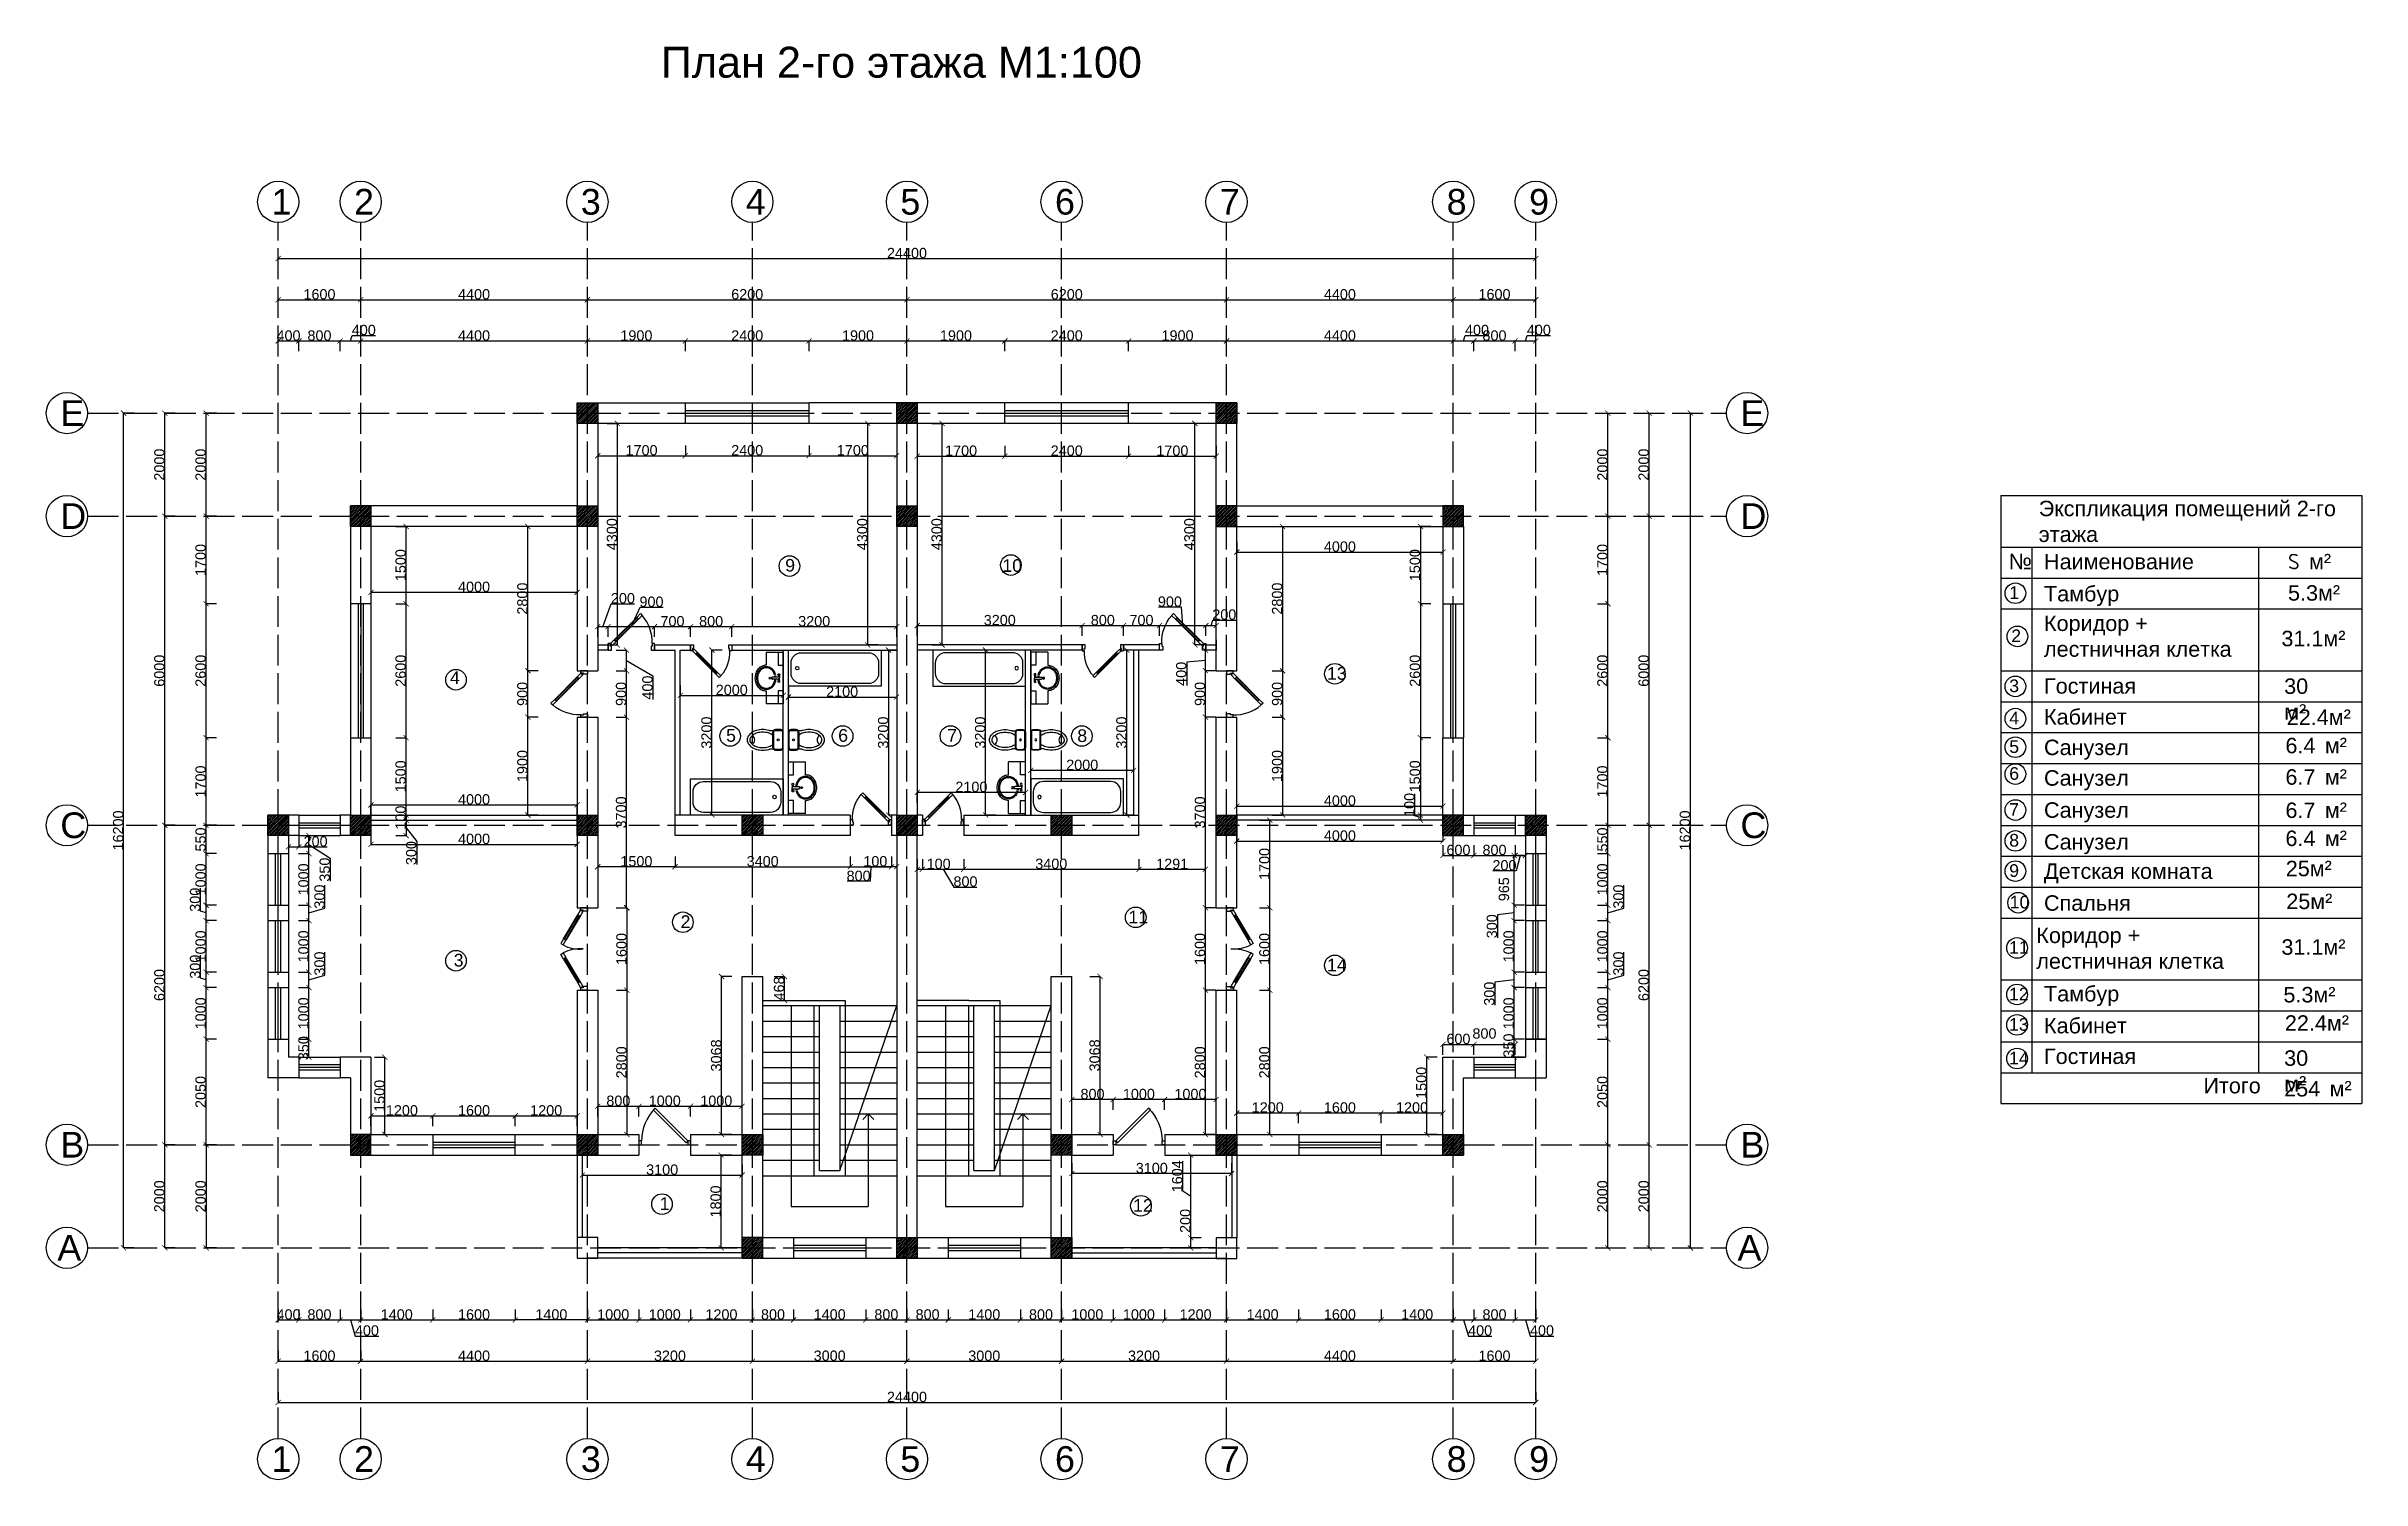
# Model space of a CAD drawing. Header units: millimetres. Extents: x -4280 to 435011, y -161394 to 27828.
# Drawn here: x 47734 to 92660, y 9 to 27828 of the extents above; entities that cross this region are included whole.
import ezdxf

# ---------------------------------------------------------------- set-up
doc = ezdxf.new("R2010")
doc.units = ezdxf.units.MM
doc.header["$MEASUREMENT"] = 0
doc.linetypes.add('ACAD_ISO02W100', pattern=[15, 12, -3])
doc.linetypes.add('ACAD_ISO08W100', pattern=[36, 24, -3, 6, -3])
for name, color, linetype in [('Fasad bokovoy', 7, 'Continuous'), ('Plan 1', 7, 'Continuous'), ('Plan 2', 7, 'Continuous'), ('SANTEH', 7, 'Continuous')]:
    doc.layers.add(name, color=color, linetype=linetype)
doc.styles.get("Standard").update_dxf_attribs({"font": 'arial.ttf'})
doc.dimstyles.new('GOST', dxfattribs={"dimtxt": 200, "dimasz": 100, "dimexe": 0.18, "dimexo": 0.06, "dimgap": 3, "dimtad": 1, "dimdec": 0, "dimzin": 0, "dimdsep": 46, "dimtxsty": 'Standard', "dimblk": 'ARCHTICK', "dimcen": 0.09, "dimclrt": 256, "dimadec": 0, "dimazin": 0, "dimtfac": 1, "dimtdec": 0, "dimtofl": 0, "dimtmove": 0, "dimatfit": 3, "dimldrblk": 'ARCHTICK', "dimfxl": 200, "dimfxlon": 1, "dimtolj": 1, "dimtzin": 0, "dimarcsym": 0})
pattern_1 = [(45, (106401.214, 2995.274), (-17.67767, 17.67767), [])]
pattern_2 = [(45, (47714.589, 0), (-17.67767, 17.67767), [])]

msp = doc.modelspace()

# ---------------------------------------------------------------- texts
at = {"layer": 'Plan 1', "insert": (89589.8, 7807.4), "char_height": 300, "attachment_point": 1}
msp.add_mtext_dynamic_manual_height_columns('Итого', width=5851.91, gutter_width=1, heights=[0], dxfattribs=at)
at = {"layer": 'Plan 2', "attachment_point": 1}
for s, width, gutter_width, insert, char_height in [('План 2-го этажа М1:100 ', 10802.135, 1, (59657.6, 27819.1), 600), ('1', 498.651, 0.712, (52105.2, 25060), 498.7), ('2', 498.651, 0.712, (53705.2, 25060), 498.7), ('3', 498.651, 0.712, (58105.2, 25060), 498.7), ('4', 498.651, 0.712, (61305.2, 25060), 498.7), ('5', 498.651, 0.712, (64305.2, 25060), 498.7), ('6', 498.651, 0.712, (67305.2, 25060), 498.7), ('7', 498.651, 0.712, (70505.2, 25060), 498.7), ('8', 498.651, 0.712, (74905.2, 25060), 498.7), ('9', 498.651, 0.712, (76505.2, 25060), 498.7), ('E', 498.651, 0.712, (48005.2, 20959.8), 498.7), ('E', 498.651, 0.712, (80605.8, 20959.8), 498.7), ('D', 498.651, 0.712, (48005.2, 18959.8), 498.7), ('D', 498.651, 0.712, (80605.8, 18959.8), 498.7), ('Экспликация помещений 2-го этажа', 5851.91, 1, (86393.8, 19008.1), 300), ('№', 5851.91, 1, (85811.4, 17979.3), 300), ('Наименование', 5851.91, 1, (86495.9, 17977.4), 300), ('{\\fGOST Common|b0|i0|c238|p34;S }м²', 843.312, 1, (91230.6, 17977.4), 300), ('9', 245.412, 0.818, (62071.5, 17878), 245.4), ('10', 245.412, 0.818, (66285.7, 17873.5), 245.41), ('1', 245.412, 0.818, (85821.3, 17347.6), 245.4), ('Тамбур', 5851.91, 1, (86495.9, 17354.4), 300), ('5.3м²', 1010.809, 1, (91230.6, 17369.6), 300), ('Коридор + \\Pлестничная клетка', 5851.91, 1, (86495.9, 16780.5), 300), ('2', 245.412, 0.818, (85860.1, 16509.3), 245.4), ('31.1м²', 1010.809, 1, (91102.9, 16485.2), 300), ('13', 245.412, 0.818, (72584.5, 15779.9), 245.41), ('4', 245.412, 0.818, (55566.7, 15697.6), 245.4), ('3', 245.412, 0.818, (85821.3, 15539.5), 245.4), ('Гостиная', 5851.91, 1, (86495.9, 15564.5), 300), ('30{\\fGOST Common|b0|i0|c238|p34; }м²', 1010.809, 1, (91156.3, 15559.6), 300), ('4', 245.412, 0.818, (85821.3, 14914), 245.4), ('Кабинет', 5851.91, 1, (86495.9, 14964.3), 300), ('22.4м²', 1010.809, 1, (91206.1, 14957.9), 300), ('5', 245.412, 0.818, (60924.4, 14576.4), 245.4), ('6', 245.412, 0.818, (63099.4, 14576.4), 245.4), ('7', 245.412, 0.818, (65215, 14576.4), 245.4), ('8', 245.412, 0.818, (67739, 14571.7), 245.4), ('6.4{\\fGOST Common|b0|i0|c238|p34; }м²', 1295.982, 1, (91181.2, 14407.4), 300), ('5', 245.412, 0.818, (85821.3, 14359.7), 245.4), ('Санузел', 5851.91, 1, (86495.9, 14371.6), 300), ('6', 245.412, 0.818, (85821.3, 13838.1), 245.4), ('Санузел', 5851.91, 1, (86495.9, 13778.2), 300), ('6.7{\\fGOST Common|b0|i0|c238|p34; }м²', 1295.982, 1, (91181.2, 13797.2), 300), ('7', 245.412, 0.818, (85821.3, 13139.1), 245.4), ('Санузел', 5851.91, 1, (86495.9, 13155.5), 300), ('6.7{\\fGOST Common|b0|i0|c238|p34; }м²', 1295.982, 1, (91181.2, 13151.6), 300), ('C', 498.651, 0.712, (48005.2, 12959.8), 498.7), ('C', 498.651, 0.712, (80605.8, 12959.8), 498.7), ('6.4{\\fGOST Common|b0|i0|c238|p34; }м²', 1295.982, 1, (91181.2, 12606.9), 300), ('8', 245.412, 0.818, (85821.3, 12541.2), 245.4), ('Санузел', 5851.91, 1, (86495.9, 12539.4), 300), ('9', 245.412, 0.818, (85821.3, 11954), 245.4), ('Детская комната', 5851.91, 1, (86495.9, 11969.7), 300), ('25м²', 1010.809, 1, (91187.3, 12021), 300), ('10', 245.412, 0.818, (85831.2, 11341.3), 245.41), ('Спальня ', 5851.91, 1, (86495.9, 11351.2), 300), ('25м²', 1010.809, 1, (91196.8, 11383.3), 300), ('2', 245.412, 0.818, (60041.1, 10962.6), 245.4), ('11', 245.412, 0.818, (68731.1, 11051.2), 245.41), ('11', 245.412, 0.818, (85817.4, 10461.7), 245.41), ('Коридор +\\Pлестничная клетка', 4141.812, 1, (86347.7, 10724.5), 300), ('31.1м²', 1010.809, 1, (91102.9, 10496.9), 300), ('3', 245.412, 0.818, (55639, 10215.1), 245.4), ('14', 245.412, 0.818, (72584.5, 10121.7), 245.41), ('12', 245.412, 0.818, (85817.4, 9558.2), 245.41), ('Тамбур', 5851.91, 1, (86495.9, 9591.1), 300), ('5.3м²', 1010.809, 1, (91141.7, 9571.8), 300), ('Кабинет', 5851.91, 1, (86495.9, 8971.7), 300), ('22.4м²', 1010.809, 1, (91169.7, 9021.5), 300), ('13', 245.412, 0.818, (85817.4, 8968.6), 245.41), ('14', 245.412, 0.818, (85817.4, 8315), 245.41), ('Гостиная ', 5851.91, 1, (86495.9, 8377.2), 300), ('30{\\fGOST Common|b0|i0|c238|p34; }м²', 1010.809, 1, (91156.3, 8342.2), 300), ('254{\\fGOST Common|b0|i0|c238|p34; }м²', 1318.841, 1, (91156.3, 7747.2), 300), ('B', 498.651, 0.712, (48005.2, 6759.8), 498.7), ('B', 498.651, 0.712, (80605.8, 6759.8), 498.7), ('1', 245.412, 0.818, (59636.6, 5491.2), 245.4), ('12', 245.412, 0.818, (68821, 5454.7), 245.41), ('A', 498.651, 0.712, (47948.4, 4759.8), 498.7), ('A', 498.651, 0.712, (80549, 4759.8), 498.7), ('1', 498.651, 0.712, (52105.2, 659.8), 498.7), ('2', 498.651, 0.712, (53705.2, 659.8), 498.7), ('3', 498.651, 0.712, (58105.2, 659.8), 498.7), ('4', 498.651, 0.712, (61305.2, 659.8), 498.7), ('5', 498.651, 0.712, (64305.2, 659.8), 498.7), ('6', 498.651, 0.712, (67305.2, 659.8), 498.7), ('7', 498.651, 0.712, (70505.2, 659.8), 498.7), ('8', 498.651, 0.712, (74905.2, 659.8), 498.7), ('9', 498.651, 0.712, (76505.2, 659.8), 498.7)]:
    msp.add_mtext_dynamic_manual_height_columns(s, width=width, gutter_width=gutter_width, heights=[0], dxfattribs=dict(at, insert=insert, char_height=char_height))

# ---------------------------------------------------------------- blocks, each defined once
blk = doc.blocks.new('A$C036642B2')
for p, q in [((0, 389), (0, 289)), ((0, 289), (0, 389)), ((0, 289), (0, 389)), ((0, 389), (50, 389)), ((50, 389), (50, 339)), ((50, 339), (50, 329)), ((1200, 389), (1150, 389)), ((1150, 389), (1150, 339)), ((1150, 339), (1150, 329)), ((1200, 289), (1200, 389)), ((1200, 289), (1200, 389)), ((1200, 389), (1200, 289)), ((35, 289), (0, 289)), ((50, 329), (35, 329)), ((35, 329), (35, 289)), ((35, 289), (55, 323)), ((104, 248), (35, 289)), ((55, 323), (124, 283)), ((104, 248), (124, 283)), ((124, 283), (104, 248)), ((452, 41), (104, 248)), ((109, 257), (119, 274)), ((457, 49), (109, 257)), ((119, 274), (467, 67)), ((124, 283), (473, 75)), ((473, 75), (452, 41)), ((473, 75), (452, 41)), ((452, 41), (521, 0)), ((467, 67), (457, 49)), ((541, 34), (473, 75)), ((521, 0), (541, 34)), ((659, 34), (727, 75)), ((679, 0), (659, 34)), ((748, 41), (679, 0)), ((1076, 283), (727, 75)), ((727, 75), (748, 41)), ((727, 75), (748, 41)), ((1081, 274), (733, 67)), ((733, 67), (743, 49)), ((743, 49), (1091, 257)), ((748, 41), (1096, 248)), ((1145, 323), (1076, 283)), ((1076, 283), (1096, 248)), ((1096, 248), (1076, 283)), ((1091, 257), (1081, 274)), ((1096, 248), (1165, 289)), ((1165, 289), (1145, 323)), ((1150, 329), (1165, 329)), ((1165, 329), (1165, 289)), ((1165, 289), (1200, 289))]:
    blk.add_line(p, q)
for centre, start, end in [((77, 280), 332.1893, 4.9635), ((1123, 280), 175.0365, 207.8107)]:
    blk.add_arc(centre, 526, start, end)
blk = doc.blocks.new('A$C3C032968')
for p, q in [((0, 0), (0, 100)), ((0, 100), (0, 0)), ((700, 0), (700, 100)), ((700, 0), (700, 100))]:
    blk.add_line(p, q)
for points in [[(120, 128), (461, 466), (433, 494), (92, 156)], [(113, 135), (454, 473), (440, 487), (99, 149)], [(517, 522), (461, 466), (433, 494), (489, 551)], [(35, 100), (0, 100), (0, 0), (50, 0), (50, 50), (50, 60), (35, 60)], [(63, 72), (120, 128), (92, 156), (35, 100)], [(665, 100), (665, 60), (650, 60), (650, 50), (650, 0), (700, 0), (700, 100)]]:
    blk.add_lwpolyline(points, close=True)
blk.add_arc((72, 129), 593, 357.2313, 41.4937)
blk = doc.blocks.new('A$C68901CC0')
for p, q in [((278, 676), (314, 711)), ((915, 40), (278, 676)), ((314, 711), (950, 75)), ((0, 75), (0, 0)), ((50, 75), (0, 75)), ((0, 0), (50, 0)), ((50, 0), (50, 75)), ((950, 75), (915, 40)), ((950, 75), (950, 0)), ((1000, 75), (950, 75)), ((950, 0), (1000, 0)), ((1000, 0), (1000, 75))]:
    blk.add_line(p, q)
blk.add_arc((950, 75), 900, 135, 180)
blk = doc.blocks.new('K10-44')
for points in [[(-182, 223, 0.020439), (-174, 198), (-174, 135, 0.262987), (-198, 92), (-198, -8, 0.414214), (-148, -58), (152, -58, 0.414214), (202, -8), (202, 92, 0.262987), (178, 135), (178, 198, 0.020439), (186, 223, 0.067459), (202, 342, 0.067459), (186, 461, 0.079812), (143, 554, 0.107118), (74, 621, 0.139889), (2, 642, 0.139889), (-70, 621, 0.107118), (-140, 554, 0.079812), (-182, 461, 0.067459), (-198, 342, 0.067459)], [(-148, 127), (152, 127, -0.414214), (187, 92), (187, -8, -0.414214), (152, -43), (-148, -43, -0.414214), (-183, -8), (-183, 92, -0.414214)]]:
    blk.add_lwpolyline(points, format="xyb", close=True)
for points in [[(90, 142, 0.027307), (102, 158, 0.079812), (137, 236, 0.067459), (152, 342, 0.067459), (137, 448, 0.079812), (102, 526, 0.107118), (47, 579, 0.139889), (2, 592, 0.139889), (-44, 579, 0.107118), (-98, 526, 0.079812), (-134, 448, 0.067459), (-148, 342, 0.067459), (-134, 236, 0.079812), (-98, 158, 0.027307), (-86, 142, 0.139889)], [(-174, 135, -0.136371), (-148, 142), (152, 142, -0.136371), (178, 135)]]:
    blk.add_lwpolyline(points, format="xyb")
blk.add_circle((2, 42), 18.3)
blk.add_arc((2, 602), 105, 213.8994, 326.1006)
blk = doc.blocks.new('s_20')
at = {"layer": 'SANTEH'}
for p, q in [((-1000, 0), (0, 0)), ((-1000, -330), (-1000, 0)), ((-750, -19), (-750, 0)), ((-250, 0), (-250, -100)), ((0, 0), (0, -330)), ((-1000, -100), (-750, -100)), ((-1000, -330), (-750, -330)), ((-750, -100), (-750, -25)), ((-549, -73), (-500, -73)), ((-549, -93), (-520, -93)), ((-520, -73), (-520, -210)), ((-510, -220), (-500, -220)), ((-451, -73), (-500, -73)), ((-490, -220), (-500, -220)), ((-480, -73), (-480, -105)), ((-451, -93), (-480, -93)), ((-480, -109), (-480, -210)), ((-250, -100), (-35, -100)), ((-250, -330), (0, -330)), ((-31, -100), (0, -100))]:
    blk.add_line(p, q, dxfattribs=at)
for points in [[(-750, -330, 0.110429), (-731, -413, 0.102661), (-677, -486, 0.093298), (-597, -533, 0.087608), (-500, -550, 0.087608), (-403, -533, 0.093298), (-323, -486, 0.102661), (-269, -413, 0.110429), (-250, -330, 0.110429)], [(-720, -330, 0.110429), (-704, -400, 0.102661), (-657, -463, 0.093298), (-587, -505, 0.087608), (-500, -520, 0.087608), (-413, -505, 0.093298), (-343, -463, 0.102661), (-296, -400, 0.110429), (-280, -330, 0.110429), (-296, -260, 0.102661), (-343, -197, 0.093298), (-413, -155, 0.067743), (-480, -141, 0.087608)], [(-559, -147, 0.02908), (-587, -155, 0.093298), (-657, -197, 0.102661), (-704, -260, 0.110429), (-720, -330, 0.110429)], [(-700, -330, 0.110429), (-686, -391, 0.102661), (-644, -448, 0.093298), (-580, -486, 0.087608), (-500, -500, 0.087608), (-420, -486, 0.093298), (-356, -448, 0.102661), (-314, -391, 0.110429), (-300, -330, 0.110429), (-314, -269, 0.102661), (-356, -212, 0.093298), (-420, -174, 0.06604), (-480, -161, 0.087608)], [(-557, -167, 0.02562), (-580, -174, 0.093298), (-644, -212, 0.102661), (-686, -269, 0.110429), (-700, -330, 0.110429)], [(-520, -141, 0.028703), (-549, -145, 0.093298)], [(-520, -161, 0.024746), (-543, -164, 0.093298)]]:
    blk.add_lwpolyline(points, format="xyb", dxfattribs=at)
for centre in [(-565, -84), (-500, -252), (-435, -84)]:
    blk.add_circle(centre, 18.9, dxfattribs=at)
for centre, start, end in [((-510, -210), 180, 270), ((-490, -210), 270, 0)]:
    blk.add_arc(centre, 10, start, end, dxfattribs=at)
blk = doc.blocks.new('_ArchTick')
at = {"color": 0, "linetype": 'ByBlock', "const_width": 0.15}
blk.add_lwpolyline([(-0.5, -0.5), (0.5, 0.5)], dxfattribs=at)
blk = doc.blocks.new('*D141')
at = {"layer": 'Defpoints', "color": 0, "transparency": 16777216}
for p in [(53834, 22909), (52234, 20709), (53834, 20709)]:
    blk.add_point(p, dxfattribs=at)
at = {"layer": 'Plan 2', "color": 0, "lineweight": -2, "transparency": 16777216}
for p, q in [((52234, 22709), (52234, 22909)), ((52234, 22909), (53834, 22909)), ((53834, 22709), (53834, 22909))]:
    blk.add_line(p, q, dxfattribs=at)
at = {"layer": 'Plan 2', "color": 0, "lineweight": -2, "transparency": 16777216, "xscale": 100, "yscale": 100, "zscale": 100, "rotation": 180}
blk.add_blockref('_ArchTick', (52234, 22909), dxfattribs=at)
at = {"layer": 'Plan 2', "color": 0, "lineweight": -2, "transparency": 16777216, "xscale": 100, "yscale": 100, "zscale": 100}
blk.add_blockref('_ArchTick', (53834, 22909), dxfattribs=at)
at = {"layer": 'Plan 2', "transparency": 16777216, "insert": (53034, 23014), "char_height": 200, "attachment_point": 5}
blk.add_mtext('\\A1;1600', dxfattribs=at)
blk = doc.blocks.new('*D142')
at = {"layer": 'Defpoints', "color": 0, "transparency": 16777216}
for p in [(58234, 22909), (58234, 22909), (53834, 20709)]:
    blk.add_point(p, dxfattribs=at)
at = {"layer": 'Plan 2', "color": 0, "lineweight": -2, "transparency": 16777216}
for p, q in [((53834, 22709), (53834, 22909)), ((53834, 22909), (58234, 22909)), ((58234, 22909), (58234, 22909))]:
    blk.add_line(p, q, dxfattribs=at)
at = {"layer": 'Plan 2', "color": 0, "lineweight": -2, "transparency": 16777216, "xscale": 100, "yscale": 100, "zscale": 100, "rotation": 180}
blk.add_blockref('_ArchTick', (53834, 22909), dxfattribs=at)
at = {"layer": 'Plan 2', "color": 0, "lineweight": -2, "transparency": 16777216, "xscale": 100, "yscale": 100, "zscale": 100}
blk.add_blockref('_ArchTick', (58234, 22909), dxfattribs=at)
at = {"layer": 'Plan 2', "transparency": 16777216, "insert": (56034, 23014), "char_height": 200, "attachment_point": 5}
blk.add_mtext('\\A1;4400', dxfattribs=at)
blk = doc.blocks.new('*D138')
at = {"layer": 'Defpoints', "color": 0, "transparency": 16777216}
for p in [(58234, 22909), (64434, 22909), (64434, 22909)]:
    blk.add_point(p, dxfattribs=at)
at = {"layer": 'Plan 2', "color": 0, "lineweight": -2, "transparency": 16777216}
for p, q in [((58234, 22909), (58234, 22909)), ((58234, 22909), (64434, 22909)), ((64434, 22909), (64434, 22909))]:
    blk.add_line(p, q, dxfattribs=at)
at = {"layer": 'Plan 2', "color": 0, "lineweight": -2, "transparency": 16777216, "xscale": 100, "yscale": 100, "zscale": 100, "rotation": 180}
blk.add_blockref('_ArchTick', (58234, 22909), dxfattribs=at)
at = {"layer": 'Plan 2', "color": 0, "lineweight": -2, "transparency": 16777216, "xscale": 100, "yscale": 100, "zscale": 100}
blk.add_blockref('_ArchTick', (64434, 22909), dxfattribs=at)
at = {"layer": 'Plan 2', "transparency": 16777216, "insert": (61334, 23014), "char_height": 200, "attachment_point": 5}
blk.add_mtext('\\A1;6200', dxfattribs=at)
blk = doc.blocks.new('*D101')
at = {"layer": 'Defpoints', "color": 0, "transparency": 16777216}
for p in [(64434, 22909), (70634, 22909), (70634, 22909)]:
    blk.add_point(p, dxfattribs=at)
at = {"layer": 'Plan 2', "color": 0, "lineweight": -2, "transparency": 16777216}
for p, q in [((64434, 22909), (64434, 22909)), ((64434, 22909), (70634, 22909)), ((70634, 22909), (70634, 22909))]:
    blk.add_line(p, q, dxfattribs=at)
at = {"layer": 'Plan 2', "color": 0, "lineweight": -2, "transparency": 16777216, "xscale": 100, "yscale": 100, "zscale": 100, "rotation": 180}
blk.add_blockref('_ArchTick', (64434, 22909), dxfattribs=at)
at = {"layer": 'Plan 2', "color": 0, "lineweight": -2, "transparency": 16777216, "xscale": 100, "yscale": 100, "zscale": 100}
blk.add_blockref('_ArchTick', (70634, 22909), dxfattribs=at)
at = {"layer": 'Plan 2', "transparency": 16777216, "insert": (67534, 23014), "char_height": 200, "attachment_point": 5}
blk.add_mtext('\\A1;6200', dxfattribs=at)
blk = doc.blocks.new('*D139')
at = {"layer": 'Defpoints', "color": 0, "transparency": 16777216}
for p in [(70634, 22909), (75034, 22909), (75034, 22909)]:
    blk.add_point(p, dxfattribs=at)
at = {"layer": 'Plan 2', "color": 0, "lineweight": -2, "transparency": 16777216}
for p, q in [((70634, 22909), (70634, 22909)), ((70634, 22909), (75034, 22909)), ((75034, 22909), (75034, 22909))]:
    blk.add_line(p, q, dxfattribs=at)
at = {"layer": 'Plan 2', "color": 0, "lineweight": -2, "transparency": 16777216, "xscale": 100, "yscale": 100, "zscale": 100, "rotation": 180}
blk.add_blockref('_ArchTick', (70634, 22909), dxfattribs=at)
at = {"layer": 'Plan 2', "color": 0, "lineweight": -2, "transparency": 16777216, "xscale": 100, "yscale": 100, "zscale": 100}
blk.add_blockref('_ArchTick', (75034, 22909), dxfattribs=at)
at = {"layer": 'Plan 2', "transparency": 16777216, "insert": (72834, 23014), "char_height": 200, "attachment_point": 5}
blk.add_mtext('\\A1;4400', dxfattribs=at)
blk = doc.blocks.new('*D140')
at = {"layer": 'Defpoints', "color": 0, "transparency": 16777216}
for p in [(75034, 22909), (76634, 22909), (76634, 22909)]:
    blk.add_point(p, dxfattribs=at)
at = {"layer": 'Plan 2', "color": 0, "lineweight": -2, "transparency": 16777216}
for p, q in [((75034, 22909), (75034, 22909)), ((75034, 22909), (76634, 22909)), ((76634, 22909), (76634, 22909))]:
    blk.add_line(p, q, dxfattribs=at)
at = {"layer": 'Plan 2', "color": 0, "lineweight": -2, "transparency": 16777216, "xscale": 100, "yscale": 100, "zscale": 100, "rotation": 180}
blk.add_blockref('_ArchTick', (75034, 22909), dxfattribs=at)
at = {"layer": 'Plan 2', "color": 0, "lineweight": -2, "transparency": 16777216, "xscale": 100, "yscale": 100, "zscale": 100}
blk.add_blockref('_ArchTick', (76634, 22909), dxfattribs=at)
at = {"layer": 'Plan 2', "transparency": 16777216, "insert": (75834, 23014), "char_height": 200, "attachment_point": 5}
blk.add_mtext('\\A1;1600', dxfattribs=at)
blk = doc.blocks.new('*D130')
at = {"layer": 'Defpoints', "color": 0, "transparency": 16777216}
for p in [(76634, 23709), (52234, 12709), (76634, 12709)]:
    blk.add_point(p, dxfattribs=at)
at = {"layer": 'Plan 2', "color": 0, "lineweight": -2, "transparency": 16777216}
for p, q in [((52234, 23509), (52234, 23709)), ((52234, 23709), (76634, 23709)), ((76634, 23509), (76634, 23709))]:
    blk.add_line(p, q, dxfattribs=at)
at = {"layer": 'Plan 2', "color": 0, "lineweight": -2, "transparency": 16777216, "xscale": 100, "yscale": 100, "zscale": 100, "rotation": 180}
blk.add_blockref('_ArchTick', (52234, 23709), dxfattribs=at)
at = {"layer": 'Plan 2', "color": 0, "lineweight": -2, "transparency": 16777216, "xscale": 100, "yscale": 100, "zscale": 100}
blk.add_blockref('_ArchTick', (76634, 23709), dxfattribs=at)
at = {"layer": 'Plan 2', "transparency": 16777216, "insert": (64434, 23814), "char_height": 200, "attachment_point": 5}
blk.add_mtext('\\A1;24400', dxfattribs=at)
blk = doc.blocks.new('*D131')
at = {"layer": 'Defpoints', "color": 0, "transparency": 16777216}
for p in [(52634, 22109), (52234, 12709), (52634, 12709)]:
    blk.add_point(p, dxfattribs=at)
at = {"layer": 'Plan 2', "color": 0, "lineweight": -2, "transparency": 16777216}
for p, q in [((52234, 21909), (52234, 22109)), ((52234, 22109), (52634, 22109)), ((52634, 21909), (52634, 22109))]:
    blk.add_line(p, q, dxfattribs=at)
at = {"layer": 'Plan 2', "color": 0, "lineweight": -2, "transparency": 16777216, "xscale": 100, "yscale": 100, "zscale": 100, "rotation": 180}
blk.add_blockref('_ArchTick', (52234, 22109), dxfattribs=at)
at = {"layer": 'Plan 2', "color": 0, "lineweight": -2, "transparency": 16777216, "xscale": 100, "yscale": 100, "zscale": 100}
blk.add_blockref('_ArchTick', (52634, 22109), dxfattribs=at)
at = {"layer": 'Plan 2', "transparency": 16777216, "insert": (52434, 22214), "char_height": 200, "attachment_point": 5}
blk.add_mtext('\\A1;400', dxfattribs=at)
blk = doc.blocks.new('*D132')
at = {"layer": 'Defpoints', "color": 0, "transparency": 16777216}
for p in [(53434, 22109), (52634, 12709), (53434, 12909)]:
    blk.add_point(p, dxfattribs=at)
at = {"layer": 'Plan 2', "color": 0, "lineweight": -2, "transparency": 16777216}
for p, q in [((52634, 21909), (52634, 22109)), ((52634, 22109), (53434, 22109)), ((53434, 21909), (53434, 22109))]:
    blk.add_line(p, q, dxfattribs=at)
at = {"layer": 'Plan 2', "color": 0, "lineweight": -2, "transparency": 16777216, "xscale": 100, "yscale": 100, "zscale": 100, "rotation": 180}
blk.add_blockref('_ArchTick', (52634, 22109), dxfattribs=at)
at = {"layer": 'Plan 2', "color": 0, "lineweight": -2, "transparency": 16777216, "xscale": 100, "yscale": 100, "zscale": 100}
blk.add_blockref('_ArchTick', (53434, 22109), dxfattribs=at)
at = {"layer": 'Plan 2', "transparency": 16777216, "insert": (53034, 22214), "char_height": 200, "attachment_point": 5}
blk.add_mtext('\\A1;800', dxfattribs=at)
blk = doc.blocks.new('*D143')
at = {"layer": 'Defpoints', "color": 0, "transparency": 16777216}
for p in [(53834, 22109), (53434, 12909), (53834, 12709)]:
    blk.add_point(p, dxfattribs=at)
at = {"layer": 'Plan 2', "color": 0, "lineweight": -2, "transparency": 16777216}
for p, q in [((53434, 21909), (53434, 22109)), ((53434, 22109), (53834, 22109)), ((53634, 22109), (53666, 22216)), ((53666, 22216), (54121, 22216)), ((53834, 21909), (53834, 22109))]:
    blk.add_line(p, q, dxfattribs=at)
at = {"layer": 'Plan 2', "color": 0, "lineweight": -2, "transparency": 16777216, "xscale": 100, "yscale": 100, "zscale": 100, "rotation": 180}
blk.add_blockref('_ArchTick', (53434, 22109), dxfattribs=at)
at = {"layer": 'Plan 2', "color": 0, "lineweight": -2, "transparency": 16777216, "xscale": 100, "yscale": 100, "zscale": 100}
blk.add_blockref('_ArchTick', (53834, 22109), dxfattribs=at)
at = {"layer": 'Plan 2', "transparency": 16777216, "insert": (53894, 22321), "char_height": 200, "attachment_point": 5}
blk.add_mtext('\\A1;400', dxfattribs=at)
blk = doc.blocks.new('*D144')
at = {"layer": 'Defpoints', "color": 0, "transparency": 16777216}
for p in [(58234, 22109), (53834, 12709), (58234, 12709)]:
    blk.add_point(p, dxfattribs=at)
at = {"layer": 'Plan 2', "color": 0, "lineweight": -2, "transparency": 16777216}
for p, q in [((53834, 21909), (53834, 22109)), ((53834, 22109), (58234, 22109)), ((58234, 21909), (58234, 22109))]:
    blk.add_line(p, q, dxfattribs=at)
at = {"layer": 'Plan 2', "color": 0, "lineweight": -2, "transparency": 16777216, "xscale": 100, "yscale": 100, "zscale": 100, "rotation": 180}
blk.add_blockref('_ArchTick', (53834, 22109), dxfattribs=at)
at = {"layer": 'Plan 2', "color": 0, "lineweight": -2, "transparency": 16777216, "xscale": 100, "yscale": 100, "zscale": 100}
blk.add_blockref('_ArchTick', (58234, 22109), dxfattribs=at)
at = {"layer": 'Plan 2', "transparency": 16777216, "insert": (56034, 22214), "char_height": 200, "attachment_point": 5}
blk.add_mtext('\\A1;4400', dxfattribs=at)
blk = doc.blocks.new('*D145')
at = {"layer": 'Defpoints', "color": 0, "transparency": 16777216}
for p in [(60134, 22109), (60134, 20909), (58234, 12709)]:
    blk.add_point(p, dxfattribs=at)
at = {"layer": 'Plan 2', "color": 0, "lineweight": -2, "transparency": 16777216}
for p, q in [((58234, 21909), (58234, 22109)), ((58234, 22109), (60134, 22109)), ((60134, 21909), (60134, 22109))]:
    blk.add_line(p, q, dxfattribs=at)
at = {"layer": 'Plan 2', "color": 0, "lineweight": -2, "transparency": 16777216, "xscale": 100, "yscale": 100, "zscale": 100, "rotation": 180}
blk.add_blockref('_ArchTick', (58234, 22109), dxfattribs=at)
at = {"layer": 'Plan 2', "color": 0, "lineweight": -2, "transparency": 16777216, "xscale": 100, "yscale": 100, "zscale": 100}
blk.add_blockref('_ArchTick', (60134, 22109), dxfattribs=at)
at = {"layer": 'Plan 2', "transparency": 16777216, "insert": (59184, 22214), "char_height": 200, "attachment_point": 5}
blk.add_mtext('\\A1;1900', dxfattribs=at)
blk = doc.blocks.new('*D146')
at = {"layer": 'Defpoints', "color": 0, "transparency": 16777216}
for p in [(62534, 22109), (60134, 20909), (62534, 20909)]:
    blk.add_point(p, dxfattribs=at)
at = {"layer": 'Plan 2', "color": 0, "lineweight": -2, "transparency": 16777216}
for p, q in [((60134, 21909), (60134, 22109)), ((60134, 22109), (62534, 22109)), ((62534, 21909), (62534, 22109))]:
    blk.add_line(p, q, dxfattribs=at)
at = {"layer": 'Plan 2', "color": 0, "lineweight": -2, "transparency": 16777216, "xscale": 100, "yscale": 100, "zscale": 100, "rotation": 180}
blk.add_blockref('_ArchTick', (60134, 22109), dxfattribs=at)
at = {"layer": 'Plan 2', "color": 0, "lineweight": -2, "transparency": 16777216, "xscale": 100, "yscale": 100, "zscale": 100}
blk.add_blockref('_ArchTick', (62534, 22109), dxfattribs=at)
at = {"layer": 'Plan 2', "transparency": 16777216, "insert": (61334, 22214), "char_height": 200, "attachment_point": 5}
blk.add_mtext('\\A1;2400', dxfattribs=at)
blk = doc.blocks.new('*D147')
at = {"layer": 'Defpoints', "color": 0, "transparency": 16777216}
for p in [(64434, 22109), (62534, 20909), (64434, 20709)]:
    blk.add_point(p, dxfattribs=at)
at = {"layer": 'Plan 2', "color": 0, "lineweight": -2, "transparency": 16777216}
for p, q in [((62534, 21909), (62534, 22109)), ((62534, 22109), (64434, 22109)), ((64434, 21909), (64434, 22109))]:
    blk.add_line(p, q, dxfattribs=at)
at = {"layer": 'Plan 2', "color": 0, "lineweight": -2, "transparency": 16777216, "xscale": 100, "yscale": 100, "zscale": 100, "rotation": 180}
blk.add_blockref('_ArchTick', (62534, 22109), dxfattribs=at)
at = {"layer": 'Plan 2', "color": 0, "lineweight": -2, "transparency": 16777216, "xscale": 100, "yscale": 100, "zscale": 100}
blk.add_blockref('_ArchTick', (64434, 22109), dxfattribs=at)
at = {"layer": 'Plan 2', "transparency": 16777216, "insert": (63484, 22214), "char_height": 200, "attachment_point": 5}
blk.add_mtext('\\A1;1900', dxfattribs=at)
blk = doc.blocks.new('*D133')
at = {"layer": 'Defpoints', "color": 0, "transparency": 16777216}
for p in [(66334, 22109), (64434, 20709), (66334, 20909)]:
    blk.add_point(p, dxfattribs=at)
at = {"layer": 'Plan 2', "color": 0, "lineweight": -2, "transparency": 16777216}
for p, q in [((64434, 21909), (64434, 22109)), ((64434, 22109), (66334, 22109)), ((66334, 21909), (66334, 22109))]:
    blk.add_line(p, q, dxfattribs=at)
at = {"layer": 'Plan 2', "color": 0, "lineweight": -2, "transparency": 16777216, "xscale": 100, "yscale": 100, "zscale": 100, "rotation": 180}
blk.add_blockref('_ArchTick', (64434, 22109), dxfattribs=at)
at = {"layer": 'Plan 2', "color": 0, "lineweight": -2, "transparency": 16777216, "xscale": 100, "yscale": 100, "zscale": 100}
blk.add_blockref('_ArchTick', (66334, 22109), dxfattribs=at)
at = {"layer": 'Plan 2', "transparency": 16777216, "insert": (65384, 22214), "char_height": 200, "attachment_point": 5}
blk.add_mtext('\\A1;1900', dxfattribs=at)
blk = doc.blocks.new('*D134')
at = {"layer": 'Defpoints', "color": 0, "transparency": 16777216}
for p in [(68734, 22109), (66334, 20909), (68734, 20909)]:
    blk.add_point(p, dxfattribs=at)
at = {"layer": 'Plan 2', "color": 0, "lineweight": -2, "transparency": 16777216}
for p, q in [((66334, 21909), (66334, 22109)), ((66334, 22109), (68734, 22109)), ((68734, 21909), (68734, 22109))]:
    blk.add_line(p, q, dxfattribs=at)
at = {"layer": 'Plan 2', "color": 0, "lineweight": -2, "transparency": 16777216, "xscale": 100, "yscale": 100, "zscale": 100, "rotation": 180}
blk.add_blockref('_ArchTick', (66334, 22109), dxfattribs=at)
at = {"layer": 'Plan 2', "color": 0, "lineweight": -2, "transparency": 16777216, "xscale": 100, "yscale": 100, "zscale": 100}
blk.add_blockref('_ArchTick', (68734, 22109), dxfattribs=at)
at = {"layer": 'Plan 2', "transparency": 16777216, "insert": (67534, 22214), "char_height": 200, "attachment_point": 5}
blk.add_mtext('\\A1;2400', dxfattribs=at)
blk = doc.blocks.new('*D135')
at = {"layer": 'Defpoints', "color": 0, "transparency": 16777216}
for p in [(70634, 22109), (68734, 20909), (70634, 20709)]:
    blk.add_point(p, dxfattribs=at)
at = {"layer": 'Plan 2', "color": 0, "lineweight": -2, "transparency": 16777216}
for p, q in [((68734, 21909), (68734, 22109)), ((68734, 22109), (70634, 22109)), ((70634, 21909), (70634, 22109))]:
    blk.add_line(p, q, dxfattribs=at)
at = {"layer": 'Plan 2', "color": 0, "lineweight": -2, "transparency": 16777216, "xscale": 100, "yscale": 100, "zscale": 100, "rotation": 180}
blk.add_blockref('_ArchTick', (68734, 22109), dxfattribs=at)
at = {"layer": 'Plan 2', "color": 0, "lineweight": -2, "transparency": 16777216, "xscale": 100, "yscale": 100, "zscale": 100}
blk.add_blockref('_ArchTick', (70634, 22109), dxfattribs=at)
at = {"layer": 'Plan 2', "transparency": 16777216, "insert": (69684, 22214), "char_height": 200, "attachment_point": 5}
blk.add_mtext('\\A1;1900', dxfattribs=at)
blk = doc.blocks.new('*D136')
at = {"layer": 'Defpoints', "color": 0, "transparency": 16777216}
for p in [(75034, 22109), (70634, 20709), (75034, 18709)]:
    blk.add_point(p, dxfattribs=at)
at = {"layer": 'Plan 2', "color": 0, "lineweight": -2, "transparency": 16777216}
for p, q in [((70634, 21909), (70634, 22109)), ((70634, 22109), (75034, 22109)), ((75034, 21909), (75034, 22109))]:
    blk.add_line(p, q, dxfattribs=at)
at = {"layer": 'Plan 2', "color": 0, "lineweight": -2, "transparency": 16777216, "xscale": 100, "yscale": 100, "zscale": 100, "rotation": 180}
blk.add_blockref('_ArchTick', (70634, 22109), dxfattribs=at)
at = {"layer": 'Plan 2', "color": 0, "lineweight": -2, "transparency": 16777216, "xscale": 100, "yscale": 100, "zscale": 100}
blk.add_blockref('_ArchTick', (75034, 22109), dxfattribs=at)
at = {"layer": 'Plan 2', "transparency": 16777216, "insert": (72834, 22214), "char_height": 200, "attachment_point": 5}
blk.add_mtext('\\A1;4400', dxfattribs=at)
blk = doc.blocks.new('*D137')
at = {"layer": 'Defpoints', "color": 0, "transparency": 16777216}
for p in [(75434, 22109), (75034, 18709), (75434, 12909)]:
    blk.add_point(p, dxfattribs=at)
at = {"layer": 'Plan 2', "color": 0, "lineweight": -2, "transparency": 16777216}
for p, q in [((75034, 21909), (75034, 22109)), ((75034, 22109), (75434, 22109)), ((75234, 22109), (75266, 22216)), ((75266, 22216), (75721, 22216)), ((75434, 21909), (75434, 22109))]:
    blk.add_line(p, q, dxfattribs=at)
at = {"layer": 'Plan 2', "color": 0, "lineweight": -2, "transparency": 16777216, "xscale": 100, "yscale": 100, "zscale": 100, "rotation": 180}
blk.add_blockref('_ArchTick', (75034, 22109), dxfattribs=at)
at = {"layer": 'Plan 2', "color": 0, "lineweight": -2, "transparency": 16777216, "xscale": 100, "yscale": 100, "zscale": 100}
blk.add_blockref('_ArchTick', (75434, 22109), dxfattribs=at)
at = {"layer": 'Plan 2', "transparency": 16777216, "insert": (75494, 22321), "char_height": 200, "attachment_point": 5}
blk.add_mtext('\\A1;400', dxfattribs=at)
blk = doc.blocks.new('*D154')
at = {"layer": 'Defpoints', "color": 0, "transparency": 16777216}
for p in [(76234, 22109), (75434, 12909), (76234, 12909)]:
    blk.add_point(p, dxfattribs=at)
at = {"layer": 'Plan 2', "color": 0, "lineweight": -2, "transparency": 16777216}
for p, q in [((75434, 21909), (75434, 22109)), ((75434, 22109), (76234, 22109)), ((76234, 21909), (76234, 22109))]:
    blk.add_line(p, q, dxfattribs=at)
at = {"layer": 'Plan 2', "color": 0, "lineweight": -2, "transparency": 16777216, "xscale": 100, "yscale": 100, "zscale": 100, "rotation": 180}
blk.add_blockref('_ArchTick', (75434, 22109), dxfattribs=at)
at = {"layer": 'Plan 2', "color": 0, "lineweight": -2, "transparency": 16777216, "xscale": 100, "yscale": 100, "zscale": 100}
blk.add_blockref('_ArchTick', (76234, 22109), dxfattribs=at)
at = {"layer": 'Plan 2', "transparency": 16777216, "insert": (75834, 22214), "char_height": 200, "attachment_point": 5}
blk.add_mtext('\\A1;800', dxfattribs=at)
blk = doc.blocks.new('*D155')
at = {"layer": 'Defpoints', "color": 0, "transparency": 16777216}
for p in [(76634, 22109), (76234, 12909), (76634, 12709)]:
    blk.add_point(p, dxfattribs=at)
at = {"layer": 'Plan 2', "color": 0, "lineweight": -2, "transparency": 16777216}
for p, q in [((76234, 21909), (76234, 22109)), ((76234, 22109), (76634, 22109)), ((76434, 22109), (76466, 22216)), ((76466, 22216), (76921, 22216)), ((76634, 21909), (76634, 22109))]:
    blk.add_line(p, q, dxfattribs=at)
at = {"layer": 'Plan 2', "color": 0, "lineweight": -2, "transparency": 16777216, "xscale": 100, "yscale": 100, "zscale": 100, "rotation": 180}
blk.add_blockref('_ArchTick', (76234, 22109), dxfattribs=at)
at = {"layer": 'Plan 2', "color": 0, "lineweight": -2, "transparency": 16777216, "xscale": 100, "yscale": 100, "zscale": 100}
blk.add_blockref('_ArchTick', (76634, 22109), dxfattribs=at)
at = {"layer": 'Plan 2', "transparency": 16777216, "insert": (76694, 22321), "char_height": 200, "attachment_point": 5}
blk.add_mtext('\\A1;400', dxfattribs=at)
blk = doc.blocks.new('*D156')
at = {"layer": 'Defpoints', "color": 0, "transparency": 16777216}
for p in [(52234, 7809), (76634, 7809), (76634, 1509)]:
    blk.add_point(p, dxfattribs=at)
at = {"layer": 'Plan 2', "color": 0, "lineweight": -2, "transparency": 16777216}
for p, q in [((52234, 1709), (52234, 1509)), ((52234, 1509), (76634, 1509)), ((76634, 1709), (76634, 1509))]:
    blk.add_line(p, q, dxfattribs=at)
at = {"layer": 'Plan 2', "color": 0, "lineweight": -2, "transparency": 16777216, "xscale": 100, "yscale": 100, "zscale": 100, "rotation": 180}
blk.add_blockref('_ArchTick', (52234, 1509), dxfattribs=at)
at = {"layer": 'Plan 2', "color": 0, "lineweight": -2, "transparency": 16777216, "xscale": 100, "yscale": 100, "zscale": 100}
blk.add_blockref('_ArchTick', (76634, 1509), dxfattribs=at)
at = {"layer": 'Plan 2', "transparency": 16777216, "insert": (64434, 1614), "char_height": 200, "attachment_point": 5}
blk.add_mtext('\\A1;24400', dxfattribs=at)
blk = doc.blocks.new('*D122')
at = {"layer": 'Defpoints', "color": 0, "transparency": 16777216}
for p in [(52234, 8609), (52634, 8609), (52634, 3110)]:
    blk.add_point(p, dxfattribs=at)
at = {"layer": 'Plan 2', "color": 0, "lineweight": -2, "transparency": 16777216}
for p, q in [((52234, 3310), (52234, 3109)), ((52634, 3310), (52634, 3109)), ((52234, 3110), (52634, 3110))]:
    blk.add_line(p, q, dxfattribs=at)
at = {"layer": 'Plan 2', "color": 0, "lineweight": -2, "transparency": 16777216, "xscale": 100, "yscale": 100, "zscale": 100, "rotation": 180}
blk.add_blockref('_ArchTick', (52234, 3110), dxfattribs=at)
at = {"layer": 'Plan 2', "color": 0, "lineweight": -2, "transparency": 16777216, "xscale": 100, "yscale": 100, "zscale": 100}
blk.add_blockref('_ArchTick', (52634, 3110), dxfattribs=at)
at = {"layer": 'Plan 2', "transparency": 16777216, "insert": (52434, 3215), "char_height": 200, "attachment_point": 5}
blk.add_mtext('\\A1;400', dxfattribs=at)
blk = doc.blocks.new('*D123')
at = {"layer": 'Defpoints', "color": 0, "transparency": 16777216}
for p in [(52634, 8609), (53434, 8609), (53434, 3110)]:
    blk.add_point(p, dxfattribs=at)
at = {"layer": 'Plan 2', "color": 0, "lineweight": -2, "transparency": 16777216}
for p, q in [((52634, 3310), (52634, 3109)), ((53434, 3310), (53434, 3109)), ((52634, 3110), (53434, 3110))]:
    blk.add_line(p, q, dxfattribs=at)
at = {"layer": 'Plan 2', "color": 0, "lineweight": -2, "transparency": 16777216, "xscale": 100, "yscale": 100, "zscale": 100, "rotation": 180}
blk.add_blockref('_ArchTick', (52634, 3110), dxfattribs=at)
at = {"layer": 'Plan 2', "color": 0, "lineweight": -2, "transparency": 16777216, "xscale": 100, "yscale": 100, "zscale": 100}
blk.add_blockref('_ArchTick', (53434, 3110), dxfattribs=at)
at = {"layer": 'Plan 2', "transparency": 16777216, "insert": (53034, 3215), "char_height": 200, "attachment_point": 5}
blk.add_mtext('\\A1;800', dxfattribs=at)
blk = doc.blocks.new('*D124')
at = {"layer": 'Defpoints', "color": 0, "transparency": 16777216}
for p in [(53434, 8609), (53834, 7309), (53834, 3110)]:
    blk.add_point(p, dxfattribs=at)
at = {"layer": 'Plan 2', "color": 0, "lineweight": -2, "transparency": 16777216}
for p, q in [((53434, 3310), (53434, 3109)), ((53834, 3310), (53834, 3109)), ((53434, 3110), (53834, 3110)), ((53634, 3110), (53727, 2798)), ((53727, 2798), (54183, 2798))]:
    blk.add_line(p, q, dxfattribs=at)
at = {"layer": 'Plan 2', "color": 0, "lineweight": -2, "transparency": 16777216, "xscale": 100, "yscale": 100, "zscale": 100, "rotation": 180}
blk.add_blockref('_ArchTick', (53434, 3110), dxfattribs=at)
at = {"layer": 'Plan 2', "color": 0, "lineweight": -2, "transparency": 16777216, "xscale": 100, "yscale": 100, "zscale": 100}
blk.add_blockref('_ArchTick', (53834, 3110), dxfattribs=at)
at = {"layer": 'Plan 2', "transparency": 16777216, "insert": (53955, 2904), "char_height": 200, "attachment_point": 5}
blk.add_mtext('\\A1;400', dxfattribs=at)
blk = doc.blocks.new('*D112')
at = {"layer": 'Defpoints', "color": 0, "transparency": 16777216}
for p in [(53834, 7309), (55234, 7109), (55234, 3110)]:
    blk.add_point(p, dxfattribs=at)
at = {"layer": 'Plan 2', "color": 0, "lineweight": -2, "transparency": 16777216}
for p, q in [((53834, 3310), (53834, 3109)), ((55234, 3310), (55234, 3109)), ((53834, 3110), (55234, 3110))]:
    blk.add_line(p, q, dxfattribs=at)
at = {"layer": 'Plan 2', "color": 0, "lineweight": -2, "transparency": 16777216, "xscale": 100, "yscale": 100, "zscale": 100, "rotation": 180}
blk.add_blockref('_ArchTick', (53834, 3110), dxfattribs=at)
at = {"layer": 'Plan 2', "color": 0, "lineweight": -2, "transparency": 16777216, "xscale": 100, "yscale": 100, "zscale": 100}
blk.add_blockref('_ArchTick', (55234, 3110), dxfattribs=at)
at = {"layer": 'Plan 2', "transparency": 16777216, "insert": (54534, 3215), "char_height": 200, "attachment_point": 5}
blk.add_mtext('\\A1;1400', dxfattribs=at)
blk = doc.blocks.new('*D113')
at = {"layer": 'Defpoints', "color": 0, "transparency": 16777216}
for p in [(56834, 7109), (55234, 6309), (56834, 3110)]:
    blk.add_point(p, dxfattribs=at)
at = {"layer": 'Plan 2', "color": 0, "lineweight": -2, "transparency": 16777216}
for p, q in [((55234, 3310), (55234, 3109)), ((56834, 3310), (56834, 3109)), ((55234, 3110), (56834, 3110))]:
    blk.add_line(p, q, dxfattribs=at)
at = {"layer": 'Plan 2', "color": 0, "lineweight": -2, "transparency": 16777216, "xscale": 100, "yscale": 100, "zscale": 100, "rotation": 180}
blk.add_blockref('_ArchTick', (55234, 3110), dxfattribs=at)
at = {"layer": 'Plan 2', "color": 0, "lineweight": -2, "transparency": 16777216, "xscale": 100, "yscale": 100, "zscale": 100}
blk.add_blockref('_ArchTick', (56834, 3110), dxfattribs=at)
at = {"layer": 'Plan 2', "transparency": 16777216, "insert": (56034, 3215), "char_height": 200, "attachment_point": 5}
blk.add_mtext('\\A1;1600', dxfattribs=at)
blk = doc.blocks.new('*D114')
at = {"layer": 'Defpoints', "color": 0, "transparency": 16777216}
for p in [(58234, 7309), (59234, 7109), (59234, 3110)]:
    blk.add_point(p, dxfattribs=at)
at = {"layer": 'Plan 2', "color": 0, "lineweight": -2, "transparency": 16777216}
for p, q in [((58234, 3310), (58234, 3109)), ((59234, 3310), (59234, 3109)), ((58234, 3110), (59234, 3110))]:
    blk.add_line(p, q, dxfattribs=at)
at = {"layer": 'Plan 2', "color": 0, "lineweight": -2, "transparency": 16777216, "xscale": 100, "yscale": 100, "zscale": 100, "rotation": 180}
blk.add_blockref('_ArchTick', (58234, 3110), dxfattribs=at)
at = {"layer": 'Plan 2', "color": 0, "lineweight": -2, "transparency": 16777216, "xscale": 100, "yscale": 100, "zscale": 100}
blk.add_blockref('_ArchTick', (59234, 3110), dxfattribs=at)
at = {"layer": 'Plan 2', "transparency": 16777216, "insert": (58734, 3215), "char_height": 200, "attachment_point": 5}
blk.add_mtext('\\A1;1000', dxfattribs=at)
blk = doc.blocks.new('*D115')
at = {"layer": 'Defpoints', "color": 0, "transparency": 16777216}
for p in [(59234, 7109), (60234, 7109), (60234, 3110)]:
    blk.add_point(p, dxfattribs=at)
at = {"layer": 'Plan 2', "color": 0, "lineweight": -2, "transparency": 16777216}
for p, q in [((59234, 3310), (59234, 3109)), ((60234, 3310), (60234, 3109)), ((59234, 3110), (60234, 3110))]:
    blk.add_line(p, q, dxfattribs=at)
at = {"layer": 'Plan 2', "color": 0, "lineweight": -2, "transparency": 16777216, "xscale": 100, "yscale": 100, "zscale": 100, "rotation": 180}
blk.add_blockref('_ArchTick', (59234, 3110), dxfattribs=at)
at = {"layer": 'Plan 2', "color": 0, "lineweight": -2, "transparency": 16777216, "xscale": 100, "yscale": 100, "zscale": 100}
blk.add_blockref('_ArchTick', (60234, 3110), dxfattribs=at)
at = {"layer": 'Plan 2', "transparency": 16777216, "insert": (59734, 3215), "char_height": 200, "attachment_point": 5}
blk.add_mtext('\\A1;1000', dxfattribs=at)
blk = doc.blocks.new('*D116')
at = {"layer": 'Defpoints', "color": 0, "transparency": 16777216}
for p in [(61434, 7309), (60234, 7109), (61434, 3110)]:
    blk.add_point(p, dxfattribs=at)
at = {"layer": 'Plan 2', "color": 0, "lineweight": -2, "transparency": 16777216}
for p, q in [((60234, 3310), (60234, 3109)), ((61434, 3310), (61434, 3109)), ((60234, 3110), (61434, 3110))]:
    blk.add_line(p, q, dxfattribs=at)
at = {"layer": 'Plan 2', "color": 0, "lineweight": -2, "transparency": 16777216, "xscale": 100, "yscale": 100, "zscale": 100, "rotation": 180}
blk.add_blockref('_ArchTick', (60234, 3110), dxfattribs=at)
at = {"layer": 'Plan 2', "color": 0, "lineweight": -2, "transparency": 16777216, "xscale": 100, "yscale": 100, "zscale": 100}
blk.add_blockref('_ArchTick', (61434, 3110), dxfattribs=at)
at = {"layer": 'Plan 2', "transparency": 16777216, "insert": (60834, 3215), "char_height": 200, "attachment_point": 5}
blk.add_mtext('\\A1;1200', dxfattribs=at)
blk = doc.blocks.new('*D117')
at = {"layer": 'Defpoints', "color": 0, "transparency": 16777216}
for p in [(61434, 7309), (62234, 5109), (62234, 3110)]:
    blk.add_point(p, dxfattribs=at)
at = {"layer": 'Plan 2', "color": 0, "lineweight": -2, "transparency": 16777216}
for p, q in [((61434, 3310), (61434, 3109)), ((62234, 3310), (62234, 3109)), ((61434, 3110), (62234, 3110))]:
    blk.add_line(p, q, dxfattribs=at)
at = {"layer": 'Plan 2', "color": 0, "lineweight": -2, "transparency": 16777216, "xscale": 100, "yscale": 100, "zscale": 100, "rotation": 180}
blk.add_blockref('_ArchTick', (61434, 3110), dxfattribs=at)
at = {"layer": 'Plan 2', "color": 0, "lineweight": -2, "transparency": 16777216, "xscale": 100, "yscale": 100, "zscale": 100}
blk.add_blockref('_ArchTick', (62234, 3110), dxfattribs=at)
at = {"layer": 'Plan 2', "transparency": 16777216, "insert": (61834, 3215), "char_height": 200, "attachment_point": 5}
blk.add_mtext('\\A1;800', dxfattribs=at)
blk = doc.blocks.new('*D118')
at = {"layer": 'Defpoints', "color": 0, "transparency": 16777216}
for p in [(62234, 5109), (63634, 5109), (63634, 3110)]:
    blk.add_point(p, dxfattribs=at)
at = {"layer": 'Plan 2', "color": 0, "lineweight": -2, "transparency": 16777216}
for p, q in [((62234, 3310), (62234, 3109)), ((63634, 3310), (63634, 3109)), ((62234, 3110), (63634, 3110))]:
    blk.add_line(p, q, dxfattribs=at)
at = {"layer": 'Plan 2', "color": 0, "lineweight": -2, "transparency": 16777216, "xscale": 100, "yscale": 100, "zscale": 100, "rotation": 180}
blk.add_blockref('_ArchTick', (62234, 3110), dxfattribs=at)
at = {"layer": 'Plan 2', "color": 0, "lineweight": -2, "transparency": 16777216, "xscale": 100, "yscale": 100, "zscale": 100}
blk.add_blockref('_ArchTick', (63634, 3110), dxfattribs=at)
at = {"layer": 'Plan 2', "transparency": 16777216, "insert": (62934, 3215), "char_height": 200, "attachment_point": 5}
blk.add_mtext('\\A1;1400', dxfattribs=at)
blk = doc.blocks.new('*D119')
at = {"layer": 'Defpoints', "color": 0, "transparency": 16777216}
for p in [(63634, 5109), (64434, 5309), (64434, 3110)]:
    blk.add_point(p, dxfattribs=at)
at = {"layer": 'Plan 2', "color": 0, "lineweight": -2, "transparency": 16777216}
for p, q in [((63634, 3310), (63634, 3109)), ((64434, 3310), (64434, 3109)), ((63634, 3110), (64434, 3110))]:
    blk.add_line(p, q, dxfattribs=at)
at = {"layer": 'Plan 2', "color": 0, "lineweight": -2, "transparency": 16777216, "xscale": 100, "yscale": 100, "zscale": 100, "rotation": 180}
blk.add_blockref('_ArchTick', (63634, 3110), dxfattribs=at)
at = {"layer": 'Plan 2', "color": 0, "lineweight": -2, "transparency": 16777216, "xscale": 100, "yscale": 100, "zscale": 100}
blk.add_blockref('_ArchTick', (64434, 3110), dxfattribs=at)
at = {"layer": 'Plan 2', "transparency": 16777216, "insert": (64034, 3215), "char_height": 200, "attachment_point": 5}
blk.add_mtext('\\A1;800', dxfattribs=at)
blk = doc.blocks.new('*D120')
at = {"layer": 'Defpoints', "color": 0, "transparency": 16777216}
for p in [(64434, 5309), (65234, 5109), (65234, 3110)]:
    blk.add_point(p, dxfattribs=at)
at = {"layer": 'Plan 2', "color": 0, "lineweight": -2, "transparency": 16777216}
for p, q in [((64434, 3310), (64434, 3109)), ((65234, 3310), (65234, 3109)), ((64434, 3110), (65234, 3110))]:
    blk.add_line(p, q, dxfattribs=at)
at = {"layer": 'Plan 2', "color": 0, "lineweight": -2, "transparency": 16777216, "xscale": 100, "yscale": 100, "zscale": 100, "rotation": 180}
blk.add_blockref('_ArchTick', (64434, 3110), dxfattribs=at)
at = {"layer": 'Plan 2', "color": 0, "lineweight": -2, "transparency": 16777216, "xscale": 100, "yscale": 100, "zscale": 100}
blk.add_blockref('_ArchTick', (65234, 3110), dxfattribs=at)
at = {"layer": 'Plan 2', "transparency": 16777216, "insert": (64834, 3215), "char_height": 200, "attachment_point": 5}
blk.add_mtext('\\A1;800', dxfattribs=at)
blk = doc.blocks.new('*D121')
at = {"layer": 'Defpoints', "color": 0, "transparency": 16777216}
for p in [(65234, 5109), (66634, 5109), (66634, 3110)]:
    blk.add_point(p, dxfattribs=at)
at = {"layer": 'Plan 2', "color": 0, "lineweight": -2, "transparency": 16777216}
for p, q in [((65234, 3310), (65234, 3109)), ((66634, 3310), (66634, 3109)), ((65234, 3110), (66634, 3110))]:
    blk.add_line(p, q, dxfattribs=at)
at = {"layer": 'Plan 2', "color": 0, "lineweight": -2, "transparency": 16777216, "xscale": 100, "yscale": 100, "zscale": 100, "rotation": 180}
blk.add_blockref('_ArchTick', (65234, 3110), dxfattribs=at)
at = {"layer": 'Plan 2', "color": 0, "lineweight": -2, "transparency": 16777216, "xscale": 100, "yscale": 100, "zscale": 100}
blk.add_blockref('_ArchTick', (66634, 3110), dxfattribs=at)
at = {"layer": 'Plan 2', "transparency": 16777216, "insert": (65934, 3215), "char_height": 200, "attachment_point": 5}
blk.add_mtext('\\A1;1400', dxfattribs=at)
blk = doc.blocks.new('*D102')
at = {"layer": 'Defpoints', "color": 0, "transparency": 16777216}
for p in [(66634, 5109), (67434, 5309), (67434, 3110)]:
    blk.add_point(p, dxfattribs=at)
at = {"layer": 'Plan 2', "color": 0, "lineweight": -2, "transparency": 16777216}
for p, q in [((66634, 3310), (66634, 3109)), ((67434, 3310), (67434, 3109)), ((66634, 3110), (67434, 3110))]:
    blk.add_line(p, q, dxfattribs=at)
at = {"layer": 'Plan 2', "color": 0, "lineweight": -2, "transparency": 16777216, "xscale": 100, "yscale": 100, "zscale": 100, "rotation": 180}
blk.add_blockref('_ArchTick', (66634, 3110), dxfattribs=at)
at = {"layer": 'Plan 2', "color": 0, "lineweight": -2, "transparency": 16777216, "xscale": 100, "yscale": 100, "zscale": 100}
blk.add_blockref('_ArchTick', (67434, 3110), dxfattribs=at)
at = {"layer": 'Plan 2', "transparency": 16777216, "insert": (67034, 3215), "char_height": 200, "attachment_point": 5}
blk.add_mtext('\\A1;800', dxfattribs=at)
blk = doc.blocks.new('*D103')
at = {"layer": 'Defpoints', "color": 0, "transparency": 16777216}
for p in [(68434, 7109), (67434, 5309), (68434, 3110)]:
    blk.add_point(p, dxfattribs=at)
at = {"layer": 'Plan 2', "color": 0, "lineweight": -2, "transparency": 16777216}
for p, q in [((67434, 3310), (67434, 3109)), ((68434, 3310), (68434, 3109)), ((67434, 3110), (68434, 3110))]:
    blk.add_line(p, q, dxfattribs=at)
at = {"layer": 'Plan 2', "color": 0, "lineweight": -2, "transparency": 16777216, "xscale": 100, "yscale": 100, "zscale": 100, "rotation": 180}
blk.add_blockref('_ArchTick', (67434, 3110), dxfattribs=at)
at = {"layer": 'Plan 2', "color": 0, "lineweight": -2, "transparency": 16777216, "xscale": 100, "yscale": 100, "zscale": 100}
blk.add_blockref('_ArchTick', (68434, 3110), dxfattribs=at)
at = {"layer": 'Plan 2', "transparency": 16777216, "insert": (67934, 3215), "char_height": 200, "attachment_point": 5}
blk.add_mtext('\\A1;1000', dxfattribs=at)
blk = doc.blocks.new('*D104')
at = {"layer": 'Defpoints', "color": 0, "transparency": 16777216}
for p in [(68434, 7109), (69434, 7109), (69434, 3110)]:
    blk.add_point(p, dxfattribs=at)
at = {"layer": 'Plan 2', "color": 0, "lineweight": -2, "transparency": 16777216}
for p, q in [((68434, 3310), (68434, 3109)), ((69434, 3310), (69434, 3109)), ((68434, 3110), (69434, 3110))]:
    blk.add_line(p, q, dxfattribs=at)
at = {"layer": 'Plan 2', "color": 0, "lineweight": -2, "transparency": 16777216, "xscale": 100, "yscale": 100, "zscale": 100, "rotation": 180}
blk.add_blockref('_ArchTick', (68434, 3110), dxfattribs=at)
at = {"layer": 'Plan 2', "color": 0, "lineweight": -2, "transparency": 16777216, "xscale": 100, "yscale": 100, "zscale": 100}
blk.add_blockref('_ArchTick', (69434, 3110), dxfattribs=at)
at = {"layer": 'Plan 2', "transparency": 16777216, "insert": (68934, 3215), "char_height": 200, "attachment_point": 5}
blk.add_mtext('\\A1;1000', dxfattribs=at)
blk = doc.blocks.new('*D105')
at = {"layer": 'Defpoints', "color": 0, "transparency": 16777216}
for p in [(70634, 7309), (69434, 7109), (70634, 3110)]:
    blk.add_point(p, dxfattribs=at)
at = {"layer": 'Plan 2', "color": 0, "lineweight": -2, "transparency": 16777216}
for p, q in [((69434, 3310), (69434, 3109)), ((70634, 3310), (70634, 3109)), ((69434, 3110), (70634, 3110))]:
    blk.add_line(p, q, dxfattribs=at)
at = {"layer": 'Plan 2', "color": 0, "lineweight": -2, "transparency": 16777216, "xscale": 100, "yscale": 100, "zscale": 100, "rotation": 180}
blk.add_blockref('_ArchTick', (69434, 3110), dxfattribs=at)
at = {"layer": 'Plan 2', "color": 0, "lineweight": -2, "transparency": 16777216, "xscale": 100, "yscale": 100, "zscale": 100}
blk.add_blockref('_ArchTick', (70634, 3110), dxfattribs=at)
at = {"layer": 'Plan 2', "transparency": 16777216, "insert": (70034, 3215), "char_height": 200, "attachment_point": 5}
blk.add_mtext('\\A1;1200', dxfattribs=at)
blk = doc.blocks.new('*D106')
at = {"layer": 'Defpoints', "color": 0, "transparency": 16777216}
for p in [(70634, 7309), (72034, 7105), (72034, 3110)]:
    blk.add_point(p, dxfattribs=at)
at = {"layer": 'Plan 2', "color": 0, "lineweight": -2, "transparency": 16777216}
for p, q in [((70634, 3310), (70634, 3109)), ((72034, 3310), (72034, 3109)), ((70634, 3110), (72034, 3110))]:
    blk.add_line(p, q, dxfattribs=at)
at = {"layer": 'Plan 2', "color": 0, "lineweight": -2, "transparency": 16777216, "xscale": 100, "yscale": 100, "zscale": 100, "rotation": 180}
blk.add_blockref('_ArchTick', (70634, 3110), dxfattribs=at)
at = {"layer": 'Plan 2', "color": 0, "lineweight": -2, "transparency": 16777216, "xscale": 100, "yscale": 100, "zscale": 100}
blk.add_blockref('_ArchTick', (72034, 3110), dxfattribs=at)
at = {"layer": 'Plan 2', "transparency": 16777216, "insert": (71334, 3215), "char_height": 200, "attachment_point": 5}
blk.add_mtext('\\A1;1400', dxfattribs=at)
blk = doc.blocks.new('*D107')
at = {"layer": 'Defpoints', "color": 0, "transparency": 16777216}
for p in [(72034, 7105), (73634, 7109), (73634, 3110)]:
    blk.add_point(p, dxfattribs=at)
at = {"layer": 'Plan 2', "color": 0, "lineweight": -2, "transparency": 16777216}
for p, q in [((72034, 3310), (72034, 3109)), ((73634, 3310), (73634, 3109)), ((72034, 3110), (73634, 3110))]:
    blk.add_line(p, q, dxfattribs=at)
at = {"layer": 'Plan 2', "color": 0, "lineweight": -2, "transparency": 16777216, "xscale": 100, "yscale": 100, "zscale": 100, "rotation": 180}
blk.add_blockref('_ArchTick', (72034, 3110), dxfattribs=at)
at = {"layer": 'Plan 2', "color": 0, "lineweight": -2, "transparency": 16777216, "xscale": 100, "yscale": 100, "zscale": 100}
blk.add_blockref('_ArchTick', (73634, 3110), dxfattribs=at)
at = {"layer": 'Plan 2', "transparency": 16777216, "insert": (72834, 3215), "char_height": 200, "attachment_point": 5}
blk.add_mtext('\\A1;1600', dxfattribs=at)
blk = doc.blocks.new('*D108')
at = {"layer": 'Defpoints', "color": 0, "transparency": 16777216}
for p in [(75034, 7309), (73634, 7109), (75034, 3110)]:
    blk.add_point(p, dxfattribs=at)
at = {"layer": 'Plan 2', "color": 0, "lineweight": -2, "transparency": 16777216}
for p, q in [((73634, 3310), (73634, 3109)), ((75034, 3310), (75034, 3109)), ((73634, 3110), (75034, 3110))]:
    blk.add_line(p, q, dxfattribs=at)
at = {"layer": 'Plan 2', "color": 0, "lineweight": -2, "transparency": 16777216, "xscale": 100, "yscale": 100, "zscale": 100, "rotation": 180}
blk.add_blockref('_ArchTick', (73634, 3110), dxfattribs=at)
at = {"layer": 'Plan 2', "color": 0, "lineweight": -2, "transparency": 16777216, "xscale": 100, "yscale": 100, "zscale": 100}
blk.add_blockref('_ArchTick', (75034, 3110), dxfattribs=at)
at = {"layer": 'Plan 2', "transparency": 16777216, "insert": (74334, 3215), "char_height": 200, "attachment_point": 5}
blk.add_mtext('\\A1;1400', dxfattribs=at)
blk = doc.blocks.new('*D109')
at = {"layer": 'Defpoints', "color": 0, "transparency": 16777216}
for p in [(75434, 8609), (75034, 7309), (75434, 3110)]:
    blk.add_point(p, dxfattribs=at)
at = {"layer": 'Plan 2', "color": 0, "lineweight": -2, "transparency": 16777216}
for p, q in [((75034, 3310), (75034, 3109)), ((75434, 3310), (75434, 3109)), ((75034, 3110), (75434, 3110)), ((75234, 3110), (75327, 2798)), ((75327, 2798), (75783, 2798))]:
    blk.add_line(p, q, dxfattribs=at)
at = {"layer": 'Plan 2', "color": 0, "lineweight": -2, "transparency": 16777216, "xscale": 100, "yscale": 100, "zscale": 100, "rotation": 180}
blk.add_blockref('_ArchTick', (75034, 3110), dxfattribs=at)
at = {"layer": 'Plan 2', "color": 0, "lineweight": -2, "transparency": 16777216, "xscale": 100, "yscale": 100, "zscale": 100}
blk.add_blockref('_ArchTick', (75434, 3110), dxfattribs=at)
at = {"layer": 'Plan 2', "transparency": 16777216, "insert": (75555, 2904), "char_height": 200, "attachment_point": 5}
blk.add_mtext('\\A1;400', dxfattribs=at)
blk = doc.blocks.new('*D110')
at = {"layer": 'Defpoints', "color": 0, "transparency": 16777216}
for p in [(75434, 8609), (76234, 8609), (76234, 3110)]:
    blk.add_point(p, dxfattribs=at)
at = {"layer": 'Plan 2', "color": 0, "lineweight": -2, "transparency": 16777216}
for p, q in [((75434, 3310), (75434, 3109)), ((76234, 3310), (76234, 3109)), ((75434, 3110), (76234, 3110))]:
    blk.add_line(p, q, dxfattribs=at)
at = {"layer": 'Plan 2', "color": 0, "lineweight": -2, "transparency": 16777216, "xscale": 100, "yscale": 100, "zscale": 100, "rotation": 180}
blk.add_blockref('_ArchTick', (75434, 3110), dxfattribs=at)
at = {"layer": 'Plan 2', "color": 0, "lineweight": -2, "transparency": 16777216, "xscale": 100, "yscale": 100, "zscale": 100}
blk.add_blockref('_ArchTick', (76234, 3110), dxfattribs=at)
at = {"layer": 'Plan 2', "transparency": 16777216, "insert": (75834, 3215), "char_height": 200, "attachment_point": 5}
blk.add_mtext('\\A1;800', dxfattribs=at)
blk = doc.blocks.new('*D111')
at = {"layer": 'Defpoints', "color": 0, "transparency": 16777216}
for p in [(76234, 8609), (76634, 8609), (76634, 3110)]:
    blk.add_point(p, dxfattribs=at)
at = {"layer": 'Plan 2', "color": 0, "lineweight": -2, "transparency": 16777216}
for p, q in [((76234, 3310), (76234, 3109)), ((76634, 3310), (76634, 3109)), ((76234, 3110), (76634, 3110)), ((76434, 3110), (76527, 2798)), ((76527, 2798), (76983, 2798))]:
    blk.add_line(p, q, dxfattribs=at)
at = {"layer": 'Plan 2', "color": 0, "lineweight": -2, "transparency": 16777216, "xscale": 100, "yscale": 100, "zscale": 100, "rotation": 180}
blk.add_blockref('_ArchTick', (76234, 3110), dxfattribs=at)
at = {"layer": 'Plan 2', "color": 0, "lineweight": -2, "transparency": 16777216, "xscale": 100, "yscale": 100, "zscale": 100}
blk.add_blockref('_ArchTick', (76634, 3110), dxfattribs=at)
at = {"layer": 'Plan 2', "transparency": 16777216, "insert": (76755, 2904), "char_height": 200, "attachment_point": 5}
blk.add_mtext('\\A1;400', dxfattribs=at)
blk = doc.blocks.new('*D148')
at = {"layer": 'Defpoints', "color": 0, "transparency": 16777216}
for p in [(52234, 6509), (53834, 6509), (53834, 2309)]:
    blk.add_point(p, dxfattribs=at)
at = {"layer": 'Plan 2', "color": 0, "lineweight": -2, "transparency": 16777216}
for p, q in [((52234, 2509), (52234, 2309)), ((52234, 2309), (53834, 2309)), ((53834, 2509), (53834, 2309))]:
    blk.add_line(p, q, dxfattribs=at)
at = {"layer": 'Plan 2', "color": 0, "lineweight": -2, "transparency": 16777216, "xscale": 100, "yscale": 100, "zscale": 100, "rotation": 180}
blk.add_blockref('_ArchTick', (52234, 2309), dxfattribs=at)
at = {"layer": 'Plan 2', "color": 0, "lineweight": -2, "transparency": 16777216, "xscale": 100, "yscale": 100, "zscale": 100}
blk.add_blockref('_ArchTick', (53834, 2309), dxfattribs=at)
at = {"layer": 'Plan 2', "transparency": 16777216, "insert": (53034, 2414), "char_height": 200, "attachment_point": 5}
blk.add_mtext('\\A1;1600', dxfattribs=at)
blk = doc.blocks.new('*D149')
at = {"layer": 'Defpoints', "color": 0, "transparency": 16777216}
for p in [(53834, 6509), (58234, 2309), (58234, 2309)]:
    blk.add_point(p, dxfattribs=at)
at = {"layer": 'Plan 2', "color": 0, "lineweight": -2, "transparency": 16777216}
for p, q in [((53834, 2509), (53834, 2309)), ((53834, 2309), (58234, 2309)), ((58234, 2309), (58234, 2309))]:
    blk.add_line(p, q, dxfattribs=at)
at = {"layer": 'Plan 2', "color": 0, "lineweight": -2, "transparency": 16777216, "xscale": 100, "yscale": 100, "zscale": 100, "rotation": 180}
blk.add_blockref('_ArchTick', (53834, 2309), dxfattribs=at)
at = {"layer": 'Plan 2', "color": 0, "lineweight": -2, "transparency": 16777216, "xscale": 100, "yscale": 100, "zscale": 100}
blk.add_blockref('_ArchTick', (58234, 2309), dxfattribs=at)
at = {"layer": 'Plan 2', "transparency": 16777216, "insert": (56034, 2414), "char_height": 200, "attachment_point": 5}
blk.add_mtext('\\A1;4400', dxfattribs=at)
blk = doc.blocks.new('*D150')
at = {"layer": 'Defpoints', "color": 0, "transparency": 16777216}
for p in [(58234, 2309), (61434, 2309), (61434, 2309)]:
    blk.add_point(p, dxfattribs=at)
at = {"layer": 'Plan 2', "color": 0, "lineweight": -2, "transparency": 16777216}
for p, q in [((58234, 2309), (58234, 2309)), ((58234, 2309), (61434, 2309)), ((61434, 2309), (61434, 2309))]:
    blk.add_line(p, q, dxfattribs=at)
at = {"layer": 'Plan 2', "color": 0, "lineweight": -2, "transparency": 16777216, "xscale": 100, "yscale": 100, "zscale": 100, "rotation": 180}
blk.add_blockref('_ArchTick', (58234, 2309), dxfattribs=at)
at = {"layer": 'Plan 2', "color": 0, "lineweight": -2, "transparency": 16777216, "xscale": 100, "yscale": 100, "zscale": 100}
blk.add_blockref('_ArchTick', (61434, 2309), dxfattribs=at)
at = {"layer": 'Plan 2', "transparency": 16777216, "insert": (59834, 2414), "char_height": 200, "attachment_point": 5}
blk.add_mtext('\\A1;3200', dxfattribs=at)
blk = doc.blocks.new('*D151')
at = {"layer": 'Defpoints', "color": 0, "transparency": 16777216}
for p in [(61434, 2309), (64434, 2309), (64434, 2309)]:
    blk.add_point(p, dxfattribs=at)
at = {"layer": 'Plan 2', "color": 0, "lineweight": -2, "transparency": 16777216}
for p, q in [((61434, 2309), (61434, 2309)), ((61434, 2309), (64434, 2309)), ((64434, 2309), (64434, 2309))]:
    blk.add_line(p, q, dxfattribs=at)
at = {"layer": 'Plan 2', "color": 0, "lineweight": -2, "transparency": 16777216, "xscale": 100, "yscale": 100, "zscale": 100, "rotation": 180}
blk.add_blockref('_ArchTick', (61434, 2309), dxfattribs=at)
at = {"layer": 'Plan 2', "color": 0, "lineweight": -2, "transparency": 16777216, "xscale": 100, "yscale": 100, "zscale": 100}
blk.add_blockref('_ArchTick', (64434, 2309), dxfattribs=at)
at = {"layer": 'Plan 2', "transparency": 16777216, "insert": (62934, 2414), "char_height": 200, "attachment_point": 5}
blk.add_mtext('\\A1;3000', dxfattribs=at)
blk = doc.blocks.new('*D152')
at = {"layer": 'Defpoints', "color": 0, "transparency": 16777216}
for p in [(64434, 2309), (67434, 2309), (67434, 2309)]:
    blk.add_point(p, dxfattribs=at)
at = {"layer": 'Plan 2', "color": 0, "lineweight": -2, "transparency": 16777216}
for p, q in [((64434, 2309), (64434, 2309)), ((64434, 2309), (67434, 2309)), ((67434, 2309), (67434, 2309))]:
    blk.add_line(p, q, dxfattribs=at)
at = {"layer": 'Plan 2', "color": 0, "lineweight": -2, "transparency": 16777216, "xscale": 100, "yscale": 100, "zscale": 100, "rotation": 180}
blk.add_blockref('_ArchTick', (64434, 2309), dxfattribs=at)
at = {"layer": 'Plan 2', "color": 0, "lineweight": -2, "transparency": 16777216, "xscale": 100, "yscale": 100, "zscale": 100}
blk.add_blockref('_ArchTick', (67434, 2309), dxfattribs=at)
at = {"layer": 'Plan 2', "transparency": 16777216, "insert": (65934, 2414), "char_height": 200, "attachment_point": 5}
blk.add_mtext('\\A1;3000', dxfattribs=at)
blk = doc.blocks.new('*D153')
at = {"layer": 'Defpoints', "color": 0, "transparency": 16777216}
for p in [(67434, 2309), (70634, 2309), (70634, 2309)]:
    blk.add_point(p, dxfattribs=at)
at = {"layer": 'Plan 2', "color": 0, "lineweight": -2, "transparency": 16777216}
for p, q in [((67434, 2309), (67434, 2309)), ((67434, 2309), (70634, 2309)), ((70634, 2309), (70634, 2309))]:
    blk.add_line(p, q, dxfattribs=at)
at = {"layer": 'Plan 2', "color": 0, "lineweight": -2, "transparency": 16777216, "xscale": 100, "yscale": 100, "zscale": 100, "rotation": 180}
blk.add_blockref('_ArchTick', (67434, 2309), dxfattribs=at)
at = {"layer": 'Plan 2', "color": 0, "lineweight": -2, "transparency": 16777216, "xscale": 100, "yscale": 100, "zscale": 100}
blk.add_blockref('_ArchTick', (70634, 2309), dxfattribs=at)
at = {"layer": 'Plan 2', "transparency": 16777216, "insert": (69034, 2414), "char_height": 200, "attachment_point": 5}
blk.add_mtext('\\A1;3200', dxfattribs=at)
blk = doc.blocks.new('*D157')
at = {"layer": 'Defpoints', "color": 0, "transparency": 16777216}
for p in [(70634, 2309), (75034, 2309), (75034, 2309)]:
    blk.add_point(p, dxfattribs=at)
at = {"layer": 'Plan 2', "color": 0, "lineweight": -2, "transparency": 16777216}
for p, q in [((70634, 2309), (70634, 2309)), ((70634, 2309), (75034, 2309)), ((75034, 2309), (75034, 2309))]:
    blk.add_line(p, q, dxfattribs=at)
at = {"layer": 'Plan 2', "color": 0, "lineweight": -2, "transparency": 16777216, "xscale": 100, "yscale": 100, "zscale": 100, "rotation": 180}
blk.add_blockref('_ArchTick', (70634, 2309), dxfattribs=at)
at = {"layer": 'Plan 2', "color": 0, "lineweight": -2, "transparency": 16777216, "xscale": 100, "yscale": 100, "zscale": 100}
blk.add_blockref('_ArchTick', (75034, 2309), dxfattribs=at)
at = {"layer": 'Plan 2', "transparency": 16777216, "insert": (72834, 2414), "char_height": 200, "attachment_point": 5}
blk.add_mtext('\\A1;4400', dxfattribs=at)
blk = doc.blocks.new('*D158')
at = {"layer": 'Defpoints', "color": 0, "transparency": 16777216}
for p in [(75034, 2309), (76634, 2309), (76634, 2309)]:
    blk.add_point(p, dxfattribs=at)
at = {"layer": 'Plan 2', "color": 0, "lineweight": -2, "transparency": 16777216}
for p, q in [((75034, 2309), (75034, 2309)), ((75034, 2309), (76634, 2309)), ((76634, 2309), (76634, 2309))]:
    blk.add_line(p, q, dxfattribs=at)
at = {"layer": 'Plan 2', "color": 0, "lineweight": -2, "transparency": 16777216, "xscale": 100, "yscale": 100, "zscale": 100, "rotation": 180}
blk.add_blockref('_ArchTick', (75034, 2309), dxfattribs=at)
at = {"layer": 'Plan 2', "color": 0, "lineweight": -2, "transparency": 16777216, "xscale": 100, "yscale": 100, "zscale": 100}
blk.add_blockref('_ArchTick', (76634, 2309), dxfattribs=at)
at = {"layer": 'Plan 2', "transparency": 16777216, "insert": (75834, 2414), "char_height": 200, "attachment_point": 5}
blk.add_mtext('\\A1;1600', dxfattribs=at)
blk = doc.blocks.new('*D159')
at = {"layer": 'Defpoints', "color": 0, "transparency": 16777216}
for p in [(50834, 8559), (52434, 8559), (53834, 6509)]:
    blk.add_point(p, dxfattribs=at)
at = {"layer": 'Plan 2', "color": 0, "lineweight": -2, "transparency": 16777216}
for p, q in [((51034, 8559), (50834, 8559)), ((50834, 6509), (50834, 8559)), ((51034, 6509), (50834, 6509))]:
    blk.add_line(p, q, dxfattribs=at)
at = {"layer": 'Plan 2', "color": 0, "lineweight": -2, "transparency": 16777216, "xscale": 100, "yscale": 100, "zscale": 100}
for p, rotation in [((50834, 8559), 90), ((50834, 6509), 270)]:
    blk.add_blockref('_ArchTick', p, dxfattribs=dict(at, rotation=rotation))
at = {"layer": 'Plan 2', "transparency": 16777216, "insert": (50729, 7534), "char_height": 200, "attachment_point": 5, "rotation": 90}
blk.add_mtext('\\A1;2050', dxfattribs=at)
blk = doc.blocks.new('*D160')
at = {"layer": 'Defpoints', "color": 0, "transparency": 16777216}
for p in [(50834, 9559), (52034, 9559), (52434, 8559)]:
    blk.add_point(p, dxfattribs=at)
at = {"layer": 'Plan 2', "color": 0, "lineweight": -2, "transparency": 16777216}
for p, q in [((51034, 9559), (50834, 9559)), ((50834, 8559), (50834, 9559)), ((51034, 8559), (50834, 8559))]:
    blk.add_line(p, q, dxfattribs=at)
at = {"layer": 'Plan 2', "color": 0, "lineweight": -2, "transparency": 16777216, "xscale": 100, "yscale": 100, "zscale": 100}
for p, rotation in [((50834, 9559), 90), ((50834, 8559), 270)]:
    blk.add_blockref('_ArchTick', p, dxfattribs=dict(at, rotation=rotation))
at = {"layer": 'Plan 2', "transparency": 16777216, "insert": (50729, 9059), "char_height": 200, "attachment_point": 5, "rotation": 90}
blk.add_mtext('\\A1;1000', dxfattribs=at)
blk = doc.blocks.new('*D161')
at = {"layer": 'Defpoints', "color": 0, "transparency": 16777216}
for p in [(50834, 9859), (52034, 9859), (52034, 9559)]:
    blk.add_point(p, dxfattribs=at)
at = {"layer": 'Plan 2', "color": 0, "lineweight": -2, "transparency": 16777216}
for p, q in [((50727, 9741), (50727, 10188)), ((50834, 9709), (50727, 9741)), ((51034, 9859), (50834, 9859)), ((50834, 9559), (50834, 9859)), ((51034, 9559), (50834, 9559))]:
    blk.add_line(p, q, dxfattribs=at)
at = {"layer": 'Plan 2', "color": 0, "lineweight": -2, "transparency": 16777216, "xscale": 100, "yscale": 100, "zscale": 100}
for p, rotation in [((50834, 9859), 90), ((50834, 9559), 270)]:
    blk.add_blockref('_ArchTick', p, dxfattribs=dict(at, rotation=rotation))
at = {"layer": 'Plan 2', "transparency": 16777216, "insert": (50622, 9965), "char_height": 200, "attachment_point": 5, "rotation": 90}
blk.add_mtext('\\A1;300', dxfattribs=at)
blk = doc.blocks.new('*D162')
at = {"layer": 'Defpoints', "color": 0, "transparency": 16777216}
for p in [(50834, 10859), (52034, 10859), (52034, 9859)]:
    blk.add_point(p, dxfattribs=at)
at = {"layer": 'Plan 2', "color": 0, "lineweight": -2, "transparency": 16777216}
for p, q in [((51034, 10859), (50834, 10859)), ((50834, 9859), (50834, 10859)), ((51034, 9859), (50834, 9859))]:
    blk.add_line(p, q, dxfattribs=at)
at = {"layer": 'Plan 2', "color": 0, "lineweight": -2, "transparency": 16777216, "xscale": 100, "yscale": 100, "zscale": 100}
for p, rotation in [((50834, 10859), 90), ((50834, 9859), 270)]:
    blk.add_blockref('_ArchTick', p, dxfattribs=dict(at, rotation=rotation))
at = {"layer": 'Plan 2', "transparency": 16777216, "insert": (50729, 10359), "char_height": 200, "attachment_point": 5, "rotation": 90}
blk.add_mtext('\\A1;1000', dxfattribs=at)
blk = doc.blocks.new('*D176')
at = {"layer": 'Defpoints', "color": 0, "transparency": 16777216}
for p in [(50834, 11159), (52034, 11159), (52034, 10859)]:
    blk.add_point(p, dxfattribs=at)
at = {"layer": 'Plan 2', "color": 0, "lineweight": -2, "transparency": 16777216}
for p, q in [((50727, 11041), (50727, 11488)), ((50834, 11009), (50727, 11041)), ((51034, 11159), (50834, 11159)), ((50834, 10859), (50834, 11159)), ((51034, 10859), (50834, 10859))]:
    blk.add_line(p, q, dxfattribs=at)
at = {"layer": 'Plan 2', "color": 0, "lineweight": -2, "transparency": 16777216, "xscale": 100, "yscale": 100, "zscale": 100}
for p, rotation in [((50834, 11159), 90), ((50834, 10859), 270)]:
    blk.add_blockref('_ArchTick', p, dxfattribs=dict(at, rotation=rotation))
at = {"layer": 'Plan 2', "transparency": 16777216, "insert": (50622, 11265), "char_height": 200, "attachment_point": 5, "rotation": 90}
blk.add_mtext('\\A1;300', dxfattribs=at)
blk = doc.blocks.new('*D177')
at = {"layer": 'Defpoints', "color": 0, "transparency": 16777216}
for p in [(50834, 12159), (52034, 12159), (52034, 11159)]:
    blk.add_point(p, dxfattribs=at)
at = {"layer": 'Plan 2', "color": 0, "lineweight": -2, "transparency": 16777216}
for p, q in [((51034, 12159), (50834, 12159)), ((50834, 11159), (50834, 12159)), ((51034, 11159), (50834, 11159))]:
    blk.add_line(p, q, dxfattribs=at)
at = {"layer": 'Plan 2', "color": 0, "lineweight": -2, "transparency": 16777216, "xscale": 100, "yscale": 100, "zscale": 100}
for p, rotation in [((50834, 12159), 90), ((50834, 11159), 270)]:
    blk.add_blockref('_ArchTick', p, dxfattribs=dict(at, rotation=rotation))
at = {"layer": 'Plan 2', "transparency": 16777216, "insert": (50729, 11659), "char_height": 200, "attachment_point": 5, "rotation": 90}
blk.add_mtext('\\A1;1000', dxfattribs=at)
blk = doc.blocks.new('*D178')
at = {"layer": 'Defpoints', "color": 0, "transparency": 16777216}
for p in [(50834, 12709), (53834, 12709), (52034, 12159)]:
    blk.add_point(p, dxfattribs=at)
at = {"layer": 'Plan 2', "color": 0, "lineweight": -2, "transparency": 16777216}
for p, q in [((51034, 12709), (50834, 12709)), ((50834, 12159), (50834, 12709)), ((51034, 12159), (50834, 12159))]:
    blk.add_line(p, q, dxfattribs=at)
at = {"layer": 'Plan 2', "color": 0, "lineweight": -2, "transparency": 16777216, "xscale": 100, "yscale": 100, "zscale": 100}
for p, rotation in [((50834, 12709), 90), ((50834, 12159), 270)]:
    blk.add_blockref('_ArchTick', p, dxfattribs=dict(at, rotation=rotation))
at = {"layer": 'Plan 2', "transparency": 16777216, "insert": (50729, 12434), "char_height": 200, "attachment_point": 5, "rotation": 90}
blk.add_mtext('\\A1;550', dxfattribs=at)
blk = doc.blocks.new('*D167')
at = {"layer": 'Defpoints', "color": 0, "transparency": 16777216}
for p in [(50834, 14409), (53634, 14409), (53834, 12709)]:
    blk.add_point(p, dxfattribs=at)
at = {"layer": 'Plan 2', "color": 0, "lineweight": -2, "transparency": 16777216}
for p, q in [((51034, 14409), (50834, 14409)), ((50834, 12709), (50834, 14409)), ((51034, 12709), (50834, 12709))]:
    blk.add_line(p, q, dxfattribs=at)
at = {"layer": 'Plan 2', "color": 0, "lineweight": -2, "transparency": 16777216, "xscale": 100, "yscale": 100, "zscale": 100}
for p, rotation in [((50834, 14409), 90), ((50834, 12709), 270)]:
    blk.add_blockref('_ArchTick', p, dxfattribs=dict(at, rotation=rotation))
at = {"layer": 'Plan 2', "transparency": 16777216, "insert": (50729, 13559), "char_height": 200, "attachment_point": 5, "rotation": 90}
blk.add_mtext('\\A1;1700', dxfattribs=at)
blk = doc.blocks.new('*D168')
at = {"layer": 'Defpoints', "color": 0, "transparency": 16777216}
for p in [(50834, 17009), (53634, 17009), (53634, 14409)]:
    blk.add_point(p, dxfattribs=at)
at = {"layer": 'Plan 2', "color": 0, "lineweight": -2, "transparency": 16777216}
for p, q in [((51034, 17009), (50834, 17009)), ((50834, 14409), (50834, 17009)), ((51034, 14409), (50834, 14409))]:
    blk.add_line(p, q, dxfattribs=at)
at = {"layer": 'Plan 2', "color": 0, "lineweight": -2, "transparency": 16777216, "xscale": 100, "yscale": 100, "zscale": 100}
for p, rotation in [((50834, 17009), 90), ((50834, 14409), 270)]:
    blk.add_blockref('_ArchTick', p, dxfattribs=dict(at, rotation=rotation))
at = {"layer": 'Plan 2', "transparency": 16777216, "insert": (50729, 15709), "char_height": 200, "attachment_point": 5, "rotation": 90}
blk.add_mtext('\\A1;2600', dxfattribs=at)
blk = doc.blocks.new('*D169')
at = {"layer": 'Defpoints', "color": 0, "transparency": 16777216}
for p in [(50834, 18709), (53834, 18709), (53634, 17009)]:
    blk.add_point(p, dxfattribs=at)
at = {"layer": 'Plan 2', "color": 0, "lineweight": -2, "transparency": 16777216}
for p, q in [((51034, 18709), (50834, 18709)), ((50834, 17009), (50834, 18709)), ((51034, 17009), (50834, 17009))]:
    blk.add_line(p, q, dxfattribs=at)
at = {"layer": 'Plan 2', "color": 0, "lineweight": -2, "transparency": 16777216, "xscale": 100, "yscale": 100, "zscale": 100}
for p, rotation in [((50834, 18709), 90), ((50834, 17009), 270)]:
    blk.add_blockref('_ArchTick', p, dxfattribs=dict(at, rotation=rotation))
at = {"layer": 'Plan 2', "transparency": 16777216, "insert": (50729, 17859), "char_height": 200, "attachment_point": 5, "rotation": 90}
blk.add_mtext('\\A1;1700', dxfattribs=at)
blk = doc.blocks.new('*D170')
at = {"layer": 'Defpoints', "color": 0, "transparency": 16777216}
for p in [(50834, 20709), (58234, 20709), (53834, 18709)]:
    blk.add_point(p, dxfattribs=at)
at = {"layer": 'Plan 2', "color": 0, "lineweight": -2, "transparency": 16777216}
for p, q in [((51034, 20709), (50834, 20709)), ((50834, 18709), (50834, 20709)), ((51034, 18709), (50834, 18709))]:
    blk.add_line(p, q, dxfattribs=at)
at = {"layer": 'Plan 2', "color": 0, "lineweight": -2, "transparency": 16777216, "xscale": 100, "yscale": 100, "zscale": 100}
for p, rotation in [((50834, 20709), 90), ((50834, 18709), 270)]:
    blk.add_blockref('_ArchTick', p, dxfattribs=dict(at, rotation=rotation))
at = {"layer": 'Plan 2', "transparency": 16777216, "insert": (50729, 19709), "char_height": 200, "attachment_point": 5, "rotation": 90}
blk.add_mtext('\\A1;2000', dxfattribs=at)
blk = doc.blocks.new('*D171')
at = {"layer": 'Defpoints', "color": 0, "transparency": 16777216}
for p in [(53834, 6509), (50834, 4509), (53834, 4509)]:
    blk.add_point(p, dxfattribs=at)
at = {"layer": 'Plan 2', "color": 0, "lineweight": -2, "transparency": 16777216}
for p, q in [((51034, 6509), (50834, 6509)), ((50834, 6509), (50834, 4509)), ((51034, 4509), (50834, 4509))]:
    blk.add_line(p, q, dxfattribs=at)
at = {"layer": 'Plan 2', "color": 0, "lineweight": -2, "transparency": 16777216, "xscale": 100, "yscale": 100, "zscale": 100}
for p, rotation in [((50834, 6509), 90), ((50834, 4509), 270)]:
    blk.add_blockref('_ArchTick', p, dxfattribs=dict(at, rotation=rotation))
at = {"layer": 'Plan 2', "transparency": 16777216, "insert": (50729, 5509), "char_height": 200, "attachment_point": 5, "rotation": 90}
blk.add_mtext('\\A1;2000', dxfattribs=at)
blk = doc.blocks.new('*D163')
at = {"layer": 'Defpoints', "color": 0, "transparency": 16777216}
for p in [(49234, 20709), (52234, 20709), (52234, 4509)]:
    blk.add_point(p, dxfattribs=at)
at = {"layer": 'Plan 2', "color": 0, "lineweight": -2, "transparency": 16777216}
for p, q in [((49434, 20709), (49234, 20709)), ((49234, 4509), (49234, 20709)), ((49434, 4509), (49234, 4509))]:
    blk.add_line(p, q, dxfattribs=at)
at = {"layer": 'Plan 2', "color": 0, "lineweight": -2, "transparency": 16777216, "xscale": 100, "yscale": 100, "zscale": 100}
for p, rotation in [((49234, 20709), 90), ((49234, 4509), 270)]:
    blk.add_blockref('_ArchTick', p, dxfattribs=dict(at, rotation=rotation))
at = {"layer": 'Plan 2', "transparency": 16777216, "insert": (49129, 12609), "char_height": 200, "attachment_point": 5, "rotation": 90}
blk.add_mtext('\\A1;16200', dxfattribs=at)
blk = doc.blocks.new('*D125')
at = {"layer": 'Defpoints', "color": 0, "transparency": 16777216}
for p in [(50034, 6509), (52234, 6509), (52234, 4509)]:
    blk.add_point(p, dxfattribs=at)
at = {"layer": 'Plan 2', "color": 0, "lineweight": -2, "transparency": 16777216}
for p, q in [((50234, 6509), (50034, 6509)), ((50034, 4509), (50034, 6509)), ((50234, 4509), (50034, 4509))]:
    blk.add_line(p, q, dxfattribs=at)
at = {"layer": 'Plan 2', "color": 0, "lineweight": -2, "transparency": 16777216, "xscale": 100, "yscale": 100, "zscale": 100}
for p, rotation in [((50034, 6509), 90), ((50034, 4509), 270)]:
    blk.add_blockref('_ArchTick', p, dxfattribs=dict(at, rotation=rotation))
at = {"layer": 'Plan 2', "transparency": 16777216, "insert": (49929, 5509), "char_height": 200, "attachment_point": 5, "rotation": 90}
blk.add_mtext('\\A1;2000', dxfattribs=at)
blk = doc.blocks.new('*D126')
at = {"layer": 'Defpoints', "color": 0, "transparency": 16777216}
for p in [(50034, 12709), (53834, 12709), (52234, 6509)]:
    blk.add_point(p, dxfattribs=at)
at = {"layer": 'Plan 2', "color": 0, "lineweight": -2, "transparency": 16777216}
for p, q in [((50234, 12709), (50034, 12709)), ((50034, 6509), (50034, 12709)), ((50234, 6509), (50034, 6509))]:
    blk.add_line(p, q, dxfattribs=at)
at = {"layer": 'Plan 2', "color": 0, "lineweight": -2, "transparency": 16777216, "xscale": 100, "yscale": 100, "zscale": 100}
for p, rotation in [((50034, 12709), 90), ((50034, 6509), 270)]:
    blk.add_blockref('_ArchTick', p, dxfattribs=dict(at, rotation=rotation))
at = {"layer": 'Plan 2', "transparency": 16777216, "insert": (49929, 9609), "char_height": 200, "attachment_point": 5, "rotation": 90}
blk.add_mtext('\\A1;6200', dxfattribs=at)
blk = doc.blocks.new('*D127')
at = {"layer": 'Defpoints', "color": 0, "transparency": 16777216}
for p in [(50034, 18709), (53834, 18709), (53834, 12709)]:
    blk.add_point(p, dxfattribs=at)
at = {"layer": 'Plan 2', "color": 0, "lineweight": -2, "transparency": 16777216}
for p, q in [((50234, 18709), (50034, 18709)), ((50034, 12709), (50034, 18709)), ((50234, 12709), (50034, 12709))]:
    blk.add_line(p, q, dxfattribs=at)
at = {"layer": 'Plan 2', "color": 0, "lineweight": -2, "transparency": 16777216, "xscale": 100, "yscale": 100, "zscale": 100}
for p, rotation in [((50034, 18709), 90), ((50034, 12709), 270)]:
    blk.add_blockref('_ArchTick', p, dxfattribs=dict(at, rotation=rotation))
at = {"layer": 'Plan 2', "transparency": 16777216, "insert": (49929, 15709), "char_height": 200, "attachment_point": 5, "rotation": 90}
blk.add_mtext('\\A1;6000', dxfattribs=at)
blk = doc.blocks.new('*D128')
at = {"layer": 'Defpoints', "color": 0, "transparency": 16777216}
for p in [(50034, 20709), (58234, 20709), (53834, 18709)]:
    blk.add_point(p, dxfattribs=at)
at = {"layer": 'Plan 2', "color": 0, "lineweight": -2, "transparency": 16777216}
for p, q in [((50234, 20709), (50034, 20709)), ((50034, 18709), (50034, 20709)), ((50234, 18709), (50034, 18709))]:
    blk.add_line(p, q, dxfattribs=at)
at = {"layer": 'Plan 2', "color": 0, "lineweight": -2, "transparency": 16777216, "xscale": 100, "yscale": 100, "zscale": 100}
for p, rotation in [((50034, 20709), 90), ((50034, 18709), 270)]:
    blk.add_blockref('_ArchTick', p, dxfattribs=dict(at, rotation=rotation))
at = {"layer": 'Plan 2', "transparency": 16777216, "insert": (49929, 19709), "char_height": 200, "attachment_point": 5, "rotation": 90}
blk.add_mtext('\\A1;2000', dxfattribs=at)
blk = doc.blocks.new('*D183')
at = {"layer": 'Defpoints', "color": 0, "transparency": 16777216}
for p in [(76634, 20709), (79634, 20709), (76634, 4509)]:
    blk.add_point(p, dxfattribs=at)
at = {"layer": 'Plan 2', "color": 0, "lineweight": -2, "transparency": 16777216}
for p, q in [((79434, 20709), (79634, 20709)), ((79634, 4509), (79634, 20709)), ((79434, 4509), (79634, 4509))]:
    blk.add_line(p, q, dxfattribs=at)
at = {"layer": 'Plan 2', "color": 0, "lineweight": -2, "transparency": 16777216, "xscale": 100, "yscale": 100, "zscale": 100}
for p, rotation in [((79634, 20709), 90), ((79634, 4509), 270)]:
    blk.add_blockref('_ArchTick', p, dxfattribs=dict(at, rotation=rotation))
at = {"layer": 'Plan 2', "transparency": 16777216, "insert": (79529, 12609), "char_height": 200, "attachment_point": 5, "rotation": 90}
blk.add_mtext('\\A1;16200', dxfattribs=at)
blk = doc.blocks.new('*D184')
at = {"layer": 'Defpoints', "color": 0, "transparency": 16777216}
for p in [(75034, 6509), (78834, 6509), (75034, 4509)]:
    blk.add_point(p, dxfattribs=at)
at = {"layer": 'Plan 2', "color": 0, "lineweight": -2, "transparency": 16777216}
for p, q in [((78634, 6509), (78834, 6509)), ((78834, 4509), (78834, 6509)), ((78634, 4509), (78834, 4509))]:
    blk.add_line(p, q, dxfattribs=at)
at = {"layer": 'Plan 2', "color": 0, "lineweight": -2, "transparency": 16777216, "xscale": 100, "yscale": 100, "zscale": 100}
for p, rotation in [((78834, 6509), 90), ((78834, 4509), 270)]:
    blk.add_blockref('_ArchTick', p, dxfattribs=dict(at, rotation=rotation))
at = {"layer": 'Plan 2', "transparency": 16777216, "insert": (78729, 5509), "char_height": 200, "attachment_point": 5, "rotation": 90}
blk.add_mtext('\\A1;2000', dxfattribs=at)
blk = doc.blocks.new('*D185')
at = {"layer": 'Defpoints', "color": 0, "transparency": 16777216}
for p in [(78834, 12709), (78834, 12709), (75034, 6509)]:
    blk.add_point(p, dxfattribs=at)
at = {"layer": 'Plan 2', "color": 0, "lineweight": -2, "transparency": 16777216}
for p, q in [((78834, 12709), (78834, 12709)), ((78834, 6509), (78834, 12709)), ((78634, 6509), (78834, 6509))]:
    blk.add_line(p, q, dxfattribs=at)
at = {"layer": 'Plan 2', "color": 0, "lineweight": -2, "transparency": 16777216, "xscale": 100, "yscale": 100, "zscale": 100}
for p, rotation in [((78834, 12709), 90), ((78834, 6509), 270)]:
    blk.add_blockref('_ArchTick', p, dxfattribs=dict(at, rotation=rotation))
at = {"layer": 'Plan 2', "transparency": 16777216, "insert": (78729, 9609), "char_height": 200, "attachment_point": 5, "rotation": 90}
blk.add_mtext('\\A1;6200', dxfattribs=at)
blk = doc.blocks.new('*D186')
at = {"layer": 'Defpoints', "color": 0, "transparency": 16777216}
for p in [(78834, 18709), (78834, 18709), (78834, 12709)]:
    blk.add_point(p, dxfattribs=at)
at = {"layer": 'Plan 2', "color": 0, "lineweight": -2, "transparency": 16777216}
for p, q in [((78834, 18709), (78834, 18709)), ((78834, 12709), (78834, 18709)), ((78834, 12709), (78834, 12709))]:
    blk.add_line(p, q, dxfattribs=at)
at = {"layer": 'Plan 2', "color": 0, "lineweight": -2, "transparency": 16777216, "xscale": 100, "yscale": 100, "zscale": 100}
for p, rotation in [((78834, 18709), 90), ((78834, 12709), 270)]:
    blk.add_blockref('_ArchTick', p, dxfattribs=dict(at, rotation=rotation))
at = {"layer": 'Plan 2', "transparency": 16777216, "insert": (78729, 15709), "char_height": 200, "attachment_point": 5, "rotation": 90}
blk.add_mtext('\\A1;6000', dxfattribs=at)
blk = doc.blocks.new('*D187')
at = {"layer": 'Defpoints', "color": 0, "transparency": 16777216}
for p in [(78834, 20709), (78834, 20709), (78834, 18709)]:
    blk.add_point(p, dxfattribs=at)
at = {"layer": 'Plan 2', "color": 0, "lineweight": -2, "transparency": 16777216}
for p, q in [((78834, 20709), (78834, 20709)), ((78834, 18709), (78834, 20709)), ((78834, 18709), (78834, 18709))]:
    blk.add_line(p, q, dxfattribs=at)
at = {"layer": 'Plan 2', "color": 0, "lineweight": -2, "transparency": 16777216, "xscale": 100, "yscale": 100, "zscale": 100}
for p, rotation in [((78834, 20709), 90), ((78834, 18709), 270)]:
    blk.add_blockref('_ArchTick', p, dxfattribs=dict(at, rotation=rotation))
at = {"layer": 'Plan 2', "transparency": 16777216, "insert": (78729, 19709), "char_height": 200, "attachment_point": 5, "rotation": 90}
blk.add_mtext('\\A1;2000', dxfattribs=at)
blk = doc.blocks.new('*D172')
at = {"layer": 'Defpoints', "color": 0, "transparency": 16777216}
for p in [(76634, 6509), (78034, 6509), (76634, 4509)]:
    blk.add_point(p, dxfattribs=at)
at = {"layer": 'Plan 2', "color": 0, "lineweight": -2, "transparency": 16777216}
for p, q in [((77834, 6509), (78034, 6509)), ((78034, 4509), (78034, 6509)), ((77834, 4509), (78034, 4509))]:
    blk.add_line(p, q, dxfattribs=at)
at = {"layer": 'Plan 2', "color": 0, "lineweight": -2, "transparency": 16777216, "xscale": 100, "yscale": 100, "zscale": 100}
for p, rotation in [((78034, 6509), 90), ((78034, 4509), 270)]:
    blk.add_blockref('_ArchTick', p, dxfattribs=dict(at, rotation=rotation))
at = {"layer": 'Plan 2', "transparency": 16777216, "insert": (77929, 5509), "char_height": 200, "attachment_point": 5, "rotation": 90}
blk.add_mtext('\\A1;2000', dxfattribs=at)
blk = doc.blocks.new('*D173')
at = {"layer": 'Defpoints', "color": 0, "transparency": 16777216}
for p in [(76834, 8559), (78034, 8559), (76634, 6509)]:
    blk.add_point(p, dxfattribs=at)
at = {"layer": 'Plan 2', "color": 0, "lineweight": -2, "transparency": 16777216}
for p, q in [((77834, 8559), (78034, 8559)), ((78034, 6509), (78034, 8559)), ((77834, 6509), (78034, 6509))]:
    blk.add_line(p, q, dxfattribs=at)
at = {"layer": 'Plan 2', "color": 0, "lineweight": -2, "transparency": 16777216, "xscale": 100, "yscale": 100, "zscale": 100}
for p, rotation in [((78034, 8559), 90), ((78034, 6509), 270)]:
    blk.add_blockref('_ArchTick', p, dxfattribs=dict(at, rotation=rotation))
at = {"layer": 'Plan 2', "transparency": 16777216, "insert": (77929, 7534), "char_height": 200, "attachment_point": 5, "rotation": 90}
blk.add_mtext('\\A1;2050', dxfattribs=at)
blk = doc.blocks.new('*D174')
at = {"layer": 'Defpoints', "color": 0, "transparency": 16777216}
for p in [(76834, 9559), (78034, 9559), (76834, 8559)]:
    blk.add_point(p, dxfattribs=at)
at = {"layer": 'Plan 2', "color": 0, "lineweight": -2, "transparency": 16777216}
for p, q in [((77834, 9559), (78034, 9559)), ((78034, 8559), (78034, 9559)), ((77834, 8559), (78034, 8559))]:
    blk.add_line(p, q, dxfattribs=at)
at = {"layer": 'Plan 2', "color": 0, "lineweight": -2, "transparency": 16777216, "xscale": 100, "yscale": 100, "zscale": 100}
for p, rotation in [((78034, 9559), 90), ((78034, 8559), 270)]:
    blk.add_blockref('_ArchTick', p, dxfattribs=dict(at, rotation=rotation))
at = {"layer": 'Plan 2', "transparency": 16777216, "insert": (77929, 9059), "char_height": 200, "attachment_point": 5, "rotation": 90}
blk.add_mtext('\\A1;1000', dxfattribs=at)
blk = doc.blocks.new('*D175')
at = {"layer": 'Defpoints', "color": 0, "transparency": 16777216}
for p in [(76834, 9859), (76834, 9559), (78034, 9859)]:
    blk.add_point(p, dxfattribs=at)
at = {"layer": 'Plan 2', "color": 0, "lineweight": -2, "transparency": 16777216}
for p, q in [((78345, 9803), (78345, 10250)), ((77834, 9859), (78034, 9859)), ((77834, 9559), (78034, 9559)), ((78034, 9559), (78034, 9859)), ((78034, 9709), (78345, 9803))]:
    blk.add_line(p, q, dxfattribs=at)
at = {"layer": 'Plan 2', "color": 0, "lineweight": -2, "transparency": 16777216, "xscale": 100, "yscale": 100, "zscale": 100}
for p, rotation in [((78034, 9859), 90), ((78034, 9559), 270)]:
    blk.add_blockref('_ArchTick', p, dxfattribs=dict(at, rotation=rotation))
at = {"layer": 'Plan 2', "transparency": 16777216, "insert": (78240, 10026), "char_height": 200, "attachment_point": 5, "rotation": 90}
blk.add_mtext('\\A1;300', dxfattribs=at)
blk = doc.blocks.new('*D179')
at = {"layer": 'Defpoints', "color": 0, "transparency": 16777216}
for p in [(76834, 10859), (78034, 10859), (76834, 9859)]:
    blk.add_point(p, dxfattribs=at)
at = {"layer": 'Plan 2', "color": 0, "lineweight": -2, "transparency": 16777216}
for p, q in [((77834, 10859), (78034, 10859)), ((78034, 9859), (78034, 10859)), ((77834, 9859), (78034, 9859))]:
    blk.add_line(p, q, dxfattribs=at)
at = {"layer": 'Plan 2', "color": 0, "lineweight": -2, "transparency": 16777216, "xscale": 100, "yscale": 100, "zscale": 100}
for p, rotation in [((78034, 10859), 90), ((78034, 9859), 270)]:
    blk.add_blockref('_ArchTick', p, dxfattribs=dict(at, rotation=rotation))
at = {"layer": 'Plan 2', "transparency": 16777216, "insert": (77929, 10359), "char_height": 200, "attachment_point": 5, "rotation": 90}
blk.add_mtext('\\A1;1000', dxfattribs=at)
blk = doc.blocks.new('*D180')
at = {"layer": 'Defpoints', "color": 0, "transparency": 16777216}
for p in [(76834, 11159), (76834, 10859), (78034, 11159)]:
    blk.add_point(p, dxfattribs=at)
at = {"layer": 'Plan 2', "color": 0, "lineweight": -2, "transparency": 16777216}
for p, q in [((78345, 11103), (78345, 11550)), ((77834, 11159), (78034, 11159)), ((77834, 10859), (78034, 10859)), ((78034, 10859), (78034, 11159)), ((78034, 11009), (78345, 11103))]:
    blk.add_line(p, q, dxfattribs=at)
at = {"layer": 'Plan 2', "color": 0, "lineweight": -2, "transparency": 16777216, "xscale": 100, "yscale": 100, "zscale": 100}
for p, rotation in [((78034, 11159), 90), ((78034, 10859), 270)]:
    blk.add_blockref('_ArchTick', p, dxfattribs=dict(at, rotation=rotation))
at = {"layer": 'Plan 2', "transparency": 16777216, "insert": (78240, 11326), "char_height": 200, "attachment_point": 5, "rotation": 90}
blk.add_mtext('\\A1;300', dxfattribs=at)
blk = doc.blocks.new('*D181')
at = {"layer": 'Defpoints', "color": 0, "transparency": 16777216}
for p in [(76834, 12159), (78034, 12159), (76834, 11159)]:
    blk.add_point(p, dxfattribs=at)
at = {"layer": 'Plan 2', "color": 0, "lineweight": -2, "transparency": 16777216}
for p, q in [((77834, 12159), (78034, 12159)), ((78034, 11159), (78034, 12159)), ((77834, 11159), (78034, 11159))]:
    blk.add_line(p, q, dxfattribs=at)
at = {"layer": 'Plan 2', "color": 0, "lineweight": -2, "transparency": 16777216, "xscale": 100, "yscale": 100, "zscale": 100}
for p, rotation in [((78034, 12159), 90), ((78034, 11159), 270)]:
    blk.add_blockref('_ArchTick', p, dxfattribs=dict(at, rotation=rotation))
at = {"layer": 'Plan 2', "transparency": 16777216, "insert": (77929, 11659), "char_height": 200, "attachment_point": 5, "rotation": 90}
blk.add_mtext('\\A1;1000', dxfattribs=at)
blk = doc.blocks.new('*D182')
at = {"layer": 'Defpoints', "color": 0, "transparency": 16777216}
for p in [(75034, 12709), (78034, 12709), (76834, 12159)]:
    blk.add_point(p, dxfattribs=at)
at = {"layer": 'Plan 2', "color": 0, "lineweight": -2, "transparency": 16777216}
for p, q in [((77834, 12709), (78034, 12709)), ((78034, 12159), (78034, 12709)), ((77834, 12159), (78034, 12159))]:
    blk.add_line(p, q, dxfattribs=at)
at = {"layer": 'Plan 2', "color": 0, "lineweight": -2, "transparency": 16777216, "xscale": 100, "yscale": 100, "zscale": 100}
for p, rotation in [((78034, 12709), 90), ((78034, 12159), 270)]:
    blk.add_blockref('_ArchTick', p, dxfattribs=dict(at, rotation=rotation))
at = {"layer": 'Plan 2', "transparency": 16777216, "insert": (77929, 12434), "char_height": 200, "attachment_point": 5, "rotation": 90}
blk.add_mtext('\\A1;550', dxfattribs=at)
blk = doc.blocks.new('*D164')
at = {"layer": 'Defpoints', "color": 0, "transparency": 16777216}
for p in [(75234, 14409), (78034, 14409), (75034, 12709)]:
    blk.add_point(p, dxfattribs=at)
at = {"layer": 'Plan 2', "color": 0, "lineweight": -2, "transparency": 16777216}
for p, q in [((77834, 14409), (78034, 14409)), ((78034, 12709), (78034, 14409)), ((77834, 12709), (78034, 12709))]:
    blk.add_line(p, q, dxfattribs=at)
at = {"layer": 'Plan 2', "color": 0, "lineweight": -2, "transparency": 16777216, "xscale": 100, "yscale": 100, "zscale": 100}
for p, rotation in [((78034, 14409), 90), ((78034, 12709), 270)]:
    blk.add_blockref('_ArchTick', p, dxfattribs=dict(at, rotation=rotation))
at = {"layer": 'Plan 2', "transparency": 16777216, "insert": (77929, 13559), "char_height": 200, "attachment_point": 5, "rotation": 90}
blk.add_mtext('\\A1;1700', dxfattribs=at)
blk = doc.blocks.new('*D165')
at = {"layer": 'Defpoints', "color": 0, "transparency": 16777216}
for p in [(75234, 17009), (78034, 17009), (75234, 14409)]:
    blk.add_point(p, dxfattribs=at)
at = {"layer": 'Plan 2', "color": 0, "lineweight": -2, "transparency": 16777216}
for p, q in [((77834, 17009), (78034, 17009)), ((78034, 14409), (78034, 17009)), ((77834, 14409), (78034, 14409))]:
    blk.add_line(p, q, dxfattribs=at)
at = {"layer": 'Plan 2', "color": 0, "lineweight": -2, "transparency": 16777216, "xscale": 100, "yscale": 100, "zscale": 100}
for p, rotation in [((78034, 17009), 90), ((78034, 14409), 270)]:
    blk.add_blockref('_ArchTick', p, dxfattribs=dict(at, rotation=rotation))
at = {"layer": 'Plan 2', "transparency": 16777216, "insert": (77929, 15709), "char_height": 200, "attachment_point": 5, "rotation": 90}
blk.add_mtext('\\A1;2600', dxfattribs=at)
blk = doc.blocks.new('*D166')
at = {"layer": 'Defpoints', "color": 0, "transparency": 16777216}
for p in [(75034, 18709), (78034, 18709), (75234, 17009)]:
    blk.add_point(p, dxfattribs=at)
at = {"layer": 'Plan 2', "color": 0, "lineweight": -2, "transparency": 16777216}
for p, q in [((77834, 18709), (78034, 18709)), ((78034, 17009), (78034, 18709)), ((77834, 17009), (78034, 17009))]:
    blk.add_line(p, q, dxfattribs=at)
at = {"layer": 'Plan 2', "color": 0, "lineweight": -2, "transparency": 16777216, "xscale": 100, "yscale": 100, "zscale": 100}
for p, rotation in [((78034, 18709), 90), ((78034, 17009), 270)]:
    blk.add_blockref('_ArchTick', p, dxfattribs=dict(at, rotation=rotation))
at = {"layer": 'Plan 2', "transparency": 16777216, "insert": (77929, 17859), "char_height": 200, "attachment_point": 5, "rotation": 90}
blk.add_mtext('\\A1;1700', dxfattribs=at)
blk = doc.blocks.new('*D129')
at = {"layer": 'Defpoints', "color": 0, "transparency": 16777216}
for p in [(70634, 20709), (78034, 20709), (75034, 18709)]:
    blk.add_point(p, dxfattribs=at)
at = {"layer": 'Plan 2', "color": 0, "lineweight": -2, "transparency": 16777216}
for p, q in [((77834, 20709), (78034, 20709)), ((78034, 18709), (78034, 20709)), ((77834, 18709), (78034, 18709))]:
    blk.add_line(p, q, dxfattribs=at)
at = {"layer": 'Plan 2', "color": 0, "lineweight": -2, "transparency": 16777216, "xscale": 100, "yscale": 100, "zscale": 100}
for p, rotation in [((78034, 20709), 90), ((78034, 18709), 270)]:
    blk.add_blockref('_ArchTick', p, dxfattribs=dict(at, rotation=rotation))
at = {"layer": 'Plan 2', "transparency": 16777216, "insert": (77929, 19709), "char_height": 200, "attachment_point": 5, "rotation": 90}
blk.add_mtext('\\A1;2000', dxfattribs=at)
blk = doc.blocks.new('K10-9')
blk.add_lwpolyline([(0, 0), (0, 700), (1800, 700), (1800, 0)], close=True)
for points in [[(50, 250), (50, 450, -0.414214), (250, 650), (1550, 650, -0.414214), (1750, 450), (1750, 345, -0.414214)], [(1750, 342), (1750, 250, -0.414214), (1550, 50), (250, 50, -0.414214), (50, 250)]]:
    blk.add_lwpolyline(points, format="xyb")
blk.add_circle((1629, 350), 33.3)
blk = doc.blocks.new('*D360')
at = {"layer": 'Defpoints', "color": 0, "transparency": 16777216}
for p in [(56834, 3110), (56834, 3109), (58234, 3110)]:
    blk.add_point(p, dxfattribs=at)
at = {"layer": 'Fasad bokovoy', "color": 0, "lineweight": -2, "transparency": 16777216}
for p, q in [((56834, 3109), (56834, 3110)), ((58234, 3110), (56834, 3110)), ((58234, 3110), (58234, 3110))]:
    blk.add_line(p, q, dxfattribs=at)
at = {"layer": 'Fasad bokovoy', "color": 0, "lineweight": -2, "transparency": 16777216, "xscale": 100, "yscale": 100, "zscale": 100, "rotation": 180}
blk.add_blockref('_ArchTick', (56834, 3110), dxfattribs=at)
at = {"layer": 'Fasad bokovoy', "color": 0, "lineweight": -2, "transparency": 16777216, "xscale": 100, "yscale": 100, "zscale": 100}
blk.add_blockref('_ArchTick', (58234, 3110), dxfattribs=at)
at = {"layer": 'Fasad bokovoy', "transparency": 16777216, "insert": (57534, 3215), "char_height": 200, "attachment_point": 5}
blk.add_mtext('\\A1;1400', dxfattribs=at)
blk = doc.blocks.new('*D654')
at = {"layer": 'Defpoints', "color": 0, "transparency": 16777216}
for p in [(54034, 14409), (54715, 14409), (54034, 12909)]:
    blk.add_point(p, dxfattribs=at)
at = {"layer": 'Fasad bokovoy', "color": 0, "lineweight": -2, "transparency": 16777216}
for p, q in [((54515, 14409), (54715, 14409)), ((54715, 12909), (54715, 14409)), ((54515, 12909), (54715, 12909))]:
    blk.add_line(p, q, dxfattribs=at)
at = {"layer": 'Fasad bokovoy', "color": 0, "lineweight": -2, "transparency": 16777216, "xscale": 100, "yscale": 100, "zscale": 100}
for p, rotation in [((54715, 14409), 90), ((54715, 12909), 270)]:
    blk.add_blockref('_ArchTick', p, dxfattribs=dict(at, rotation=rotation))
at = {"layer": 'Fasad bokovoy', "transparency": 16777216, "insert": (54610, 13659), "char_height": 200, "attachment_point": 5, "rotation": 90}
blk.add_mtext('\\A1;1500', dxfattribs=at)
blk = doc.blocks.new('*D655')
at = {"layer": 'Defpoints', "color": 0, "transparency": 16777216}
for p in [(54034, 17009), (54715, 17009), (54034, 14409)]:
    blk.add_point(p, dxfattribs=at)
at = {"layer": 'Fasad bokovoy', "color": 0, "lineweight": -2, "transparency": 16777216}
for p, q in [((54515, 17009), (54715, 17009)), ((54715, 14409), (54715, 17009)), ((54515, 14409), (54715, 14409))]:
    blk.add_line(p, q, dxfattribs=at)
at = {"layer": 'Fasad bokovoy', "color": 0, "lineweight": -2, "transparency": 16777216, "xscale": 100, "yscale": 100, "zscale": 100}
for p, rotation in [((54715, 17009), 90), ((54715, 14409), 270)]:
    blk.add_blockref('_ArchTick', p, dxfattribs=dict(at, rotation=rotation))
at = {"layer": 'Fasad bokovoy', "transparency": 16777216, "insert": (54610, 15709), "char_height": 200, "attachment_point": 5, "rotation": 90}
blk.add_mtext('\\A1;2600', dxfattribs=at)
blk = doc.blocks.new('*D656')
at = {"layer": 'Defpoints', "color": 0, "transparency": 16777216}
for p in [(54034, 18509), (54715, 18509), (54034, 17009)]:
    blk.add_point(p, dxfattribs=at)
at = {"layer": 'Fasad bokovoy', "color": 0, "lineweight": -2, "transparency": 16777216}
for p, q in [((54515, 18509), (54715, 18509)), ((54715, 17009), (54715, 18509)), ((54515, 17009), (54715, 17009))]:
    blk.add_line(p, q, dxfattribs=at)
at = {"layer": 'Fasad bokovoy', "color": 0, "lineweight": -2, "transparency": 16777216, "xscale": 100, "yscale": 100, "zscale": 100}
for p, rotation in [((54715, 18509), 90), ((54715, 17009), 270)]:
    blk.add_blockref('_ArchTick', p, dxfattribs=dict(at, rotation=rotation))
at = {"layer": 'Fasad bokovoy', "transparency": 16777216, "insert": (54610, 17759), "char_height": 200, "attachment_point": 5, "rotation": 90}
blk.add_mtext('\\A1;1500', dxfattribs=at)
blk = doc.blocks.new('*D657')
at = {"layer": 'Defpoints', "color": 0, "transparency": 16777216}
for p in [(54034, 18509), (58034, 18509), (58034, 17231)]:
    blk.add_point(p, dxfattribs=at)
at = {"layer": 'Fasad bokovoy', "color": 0, "lineweight": -2, "transparency": 16777216}
for p, q in [((54034, 17431), (54034, 17231)), ((54034, 17231), (58034, 17231)), ((58034, 17431), (58034, 17231))]:
    blk.add_line(p, q, dxfattribs=at)
at = {"layer": 'Fasad bokovoy', "color": 0, "lineweight": -2, "transparency": 16777216, "xscale": 100, "yscale": 100, "zscale": 100, "rotation": 180}
blk.add_blockref('_ArchTick', (54034, 17231), dxfattribs=at)
at = {"layer": 'Fasad bokovoy', "color": 0, "lineweight": -2, "transparency": 16777216, "xscale": 100, "yscale": 100, "zscale": 100}
blk.add_blockref('_ArchTick', (58034, 17231), dxfattribs=at)
at = {"layer": 'Fasad bokovoy', "transparency": 16777216, "insert": (56034, 17337), "char_height": 200, "attachment_point": 5}
blk.add_mtext('\\A1;4000', dxfattribs=at)
blk = doc.blocks.new('*D658')
at = {"layer": 'Defpoints', "color": 0, "transparency": 16777216}
for p in [(57078, 14809), (58034, 14809), (58034, 12909)]:
    blk.add_point(p, dxfattribs=at)
at = {"layer": 'Fasad bokovoy', "color": 0, "lineweight": -2, "transparency": 16777216}
for p, q in [((57278, 14809), (57078, 14809)), ((57078, 12909), (57078, 14809)), ((57278, 12909), (57078, 12909))]:
    blk.add_line(p, q, dxfattribs=at)
at = {"layer": 'Fasad bokovoy', "color": 0, "lineweight": -2, "transparency": 16777216, "xscale": 100, "yscale": 100, "zscale": 100}
for p, rotation in [((57078, 14809), 90), ((57078, 12909), 270)]:
    blk.add_blockref('_ArchTick', p, dxfattribs=dict(at, rotation=rotation))
at = {"layer": 'Fasad bokovoy', "transparency": 16777216, "insert": (56973, 13859), "char_height": 200, "attachment_point": 5, "rotation": 90}
blk.add_mtext('\\A1;1900', dxfattribs=at)
blk = doc.blocks.new('*D659')
at = {"layer": 'Defpoints', "color": 0, "transparency": 16777216}
for p in [(57078, 15709), (58034, 15709), (58034, 14809)]:
    blk.add_point(p, dxfattribs=at)
at = {"layer": 'Fasad bokovoy', "color": 0, "lineweight": -2, "transparency": 16777216}
for p, q in [((57278, 15709), (57078, 15709)), ((57078, 14809), (57078, 15709)), ((57278, 14809), (57078, 14809))]:
    blk.add_line(p, q, dxfattribs=at)
at = {"layer": 'Fasad bokovoy', "color": 0, "lineweight": -2, "transparency": 16777216, "xscale": 100, "yscale": 100, "zscale": 100}
for p, rotation in [((57078, 15709), 90), ((57078, 14809), 270)]:
    blk.add_blockref('_ArchTick', p, dxfattribs=dict(at, rotation=rotation))
at = {"layer": 'Fasad bokovoy', "transparency": 16777216, "insert": (56973, 15259), "char_height": 200, "attachment_point": 5, "rotation": 90}
blk.add_mtext('\\A1;900', dxfattribs=at)
blk = doc.blocks.new('*D660')
at = {"layer": 'Defpoints', "color": 0, "transparency": 16777216}
for p in [(57078, 18509), (58034, 18509), (58034, 15709)]:
    blk.add_point(p, dxfattribs=at)
at = {"layer": 'Fasad bokovoy', "color": 0, "lineweight": -2, "transparency": 16777216}
for p, q in [((57278, 18509), (57078, 18509)), ((57078, 15709), (57078, 18509)), ((57278, 15709), (57078, 15709))]:
    blk.add_line(p, q, dxfattribs=at)
at = {"layer": 'Fasad bokovoy', "color": 0, "lineweight": -2, "transparency": 16777216, "xscale": 100, "yscale": 100, "zscale": 100}
for p, rotation in [((57078, 18509), 90), ((57078, 15709), 270)]:
    blk.add_blockref('_ArchTick', p, dxfattribs=dict(at, rotation=rotation))
at = {"layer": 'Fasad bokovoy', "transparency": 16777216, "insert": (56973, 17109), "char_height": 200, "attachment_point": 5, "rotation": 90}
blk.add_mtext('\\A1;2800', dxfattribs=at)
blk = doc.blocks.new('*D661')
at = {"layer": 'Defpoints', "color": 0, "transparency": 16777216}
for p in [(58034, 13106), (54034, 12909), (58034, 12909)]:
    blk.add_point(p, dxfattribs=at)
at = {"layer": 'Fasad bokovoy', "color": 0, "lineweight": -2, "transparency": 16777216}
for p, q in [((54034, 12909), (54034, 13107)), ((54034, 13106), (58034, 13106)), ((58034, 12909), (58034, 13107))]:
    blk.add_line(p, q, dxfattribs=at)
at = {"layer": 'Fasad bokovoy', "color": 0, "lineweight": -2, "transparency": 16777216, "xscale": 100, "yscale": 100, "zscale": 100, "rotation": 180}
blk.add_blockref('_ArchTick', (54034, 13106), dxfattribs=at)
at = {"layer": 'Fasad bokovoy', "color": 0, "lineweight": -2, "transparency": 16777216, "xscale": 100, "yscale": 100, "zscale": 100}
blk.add_blockref('_ArchTick', (58034, 13106), dxfattribs=at)
at = {"layer": 'Fasad bokovoy', "transparency": 16777216, "insert": (56034, 13211), "char_height": 200, "attachment_point": 5}
blk.add_mtext('\\A1;4000', dxfattribs=at)
blk = doc.blocks.new('*D662')
at = {"layer": 'Defpoints', "color": 0, "transparency": 16777216}
for p in [(52434, 8559), (52830, 8559), (52434, 8209)]:
    blk.add_point(p, dxfattribs=at)
at = {"layer": 'Fasad bokovoy', "color": 0, "lineweight": -2, "transparency": 16777216}
for p, q in [((52630, 8559), (52830, 8559)), ((52830, 8209), (52830, 8559)), ((52630, 8209), (52830, 8209))]:
    blk.add_line(p, q, dxfattribs=at)
at = {"layer": 'Fasad bokovoy', "color": 0, "lineweight": -2, "transparency": 16777216, "xscale": 100, "yscale": 100, "zscale": 100}
for p, rotation in [((52830, 8559), 90), ((52830, 8209), 270)]:
    blk.add_blockref('_ArchTick', p, dxfattribs=dict(at, rotation=rotation))
at = {"layer": 'Fasad bokovoy', "transparency": 16777216, "insert": (52725, 8384), "char_height": 200, "attachment_point": 5, "rotation": 90}
blk.add_mtext('\\A1;350', dxfattribs=at)
blk = doc.blocks.new('*D663')
at = {"layer": 'Defpoints', "color": 0, "transparency": 16777216}
for p in [(52434, 9559), (52830, 9559), (52434, 8559)]:
    blk.add_point(p, dxfattribs=at)
at = {"layer": 'Fasad bokovoy', "color": 0, "lineweight": -2, "transparency": 16777216}
for p, q in [((52630, 9559), (52830, 9559)), ((52830, 8559), (52830, 9559)), ((52630, 8559), (52830, 8559))]:
    blk.add_line(p, q, dxfattribs=at)
at = {"layer": 'Fasad bokovoy', "color": 0, "lineweight": -2, "transparency": 16777216, "xscale": 100, "yscale": 100, "zscale": 100}
for p, rotation in [((52830, 9559), 90), ((52830, 8559), 270)]:
    blk.add_blockref('_ArchTick', p, dxfattribs=dict(at, rotation=rotation))
at = {"layer": 'Fasad bokovoy', "transparency": 16777216, "insert": (52725, 9059), "char_height": 200, "attachment_point": 5, "rotation": 90}
blk.add_mtext('\\A1;1000', dxfattribs=at)
blk = doc.blocks.new('*D664')
at = {"layer": 'Defpoints', "color": 0, "transparency": 16777216}
for p in [(52434, 9859), (52434, 9559), (52830, 9859)]:
    blk.add_point(p, dxfattribs=at)
at = {"layer": 'Fasad bokovoy', "color": 0, "lineweight": -2, "transparency": 16777216}
for p, q in [((53141, 9803), (53141, 10250)), ((52630, 9859), (52830, 9859)), ((52630, 9559), (52830, 9559)), ((52830, 9559), (52830, 9859)), ((52830, 9709), (53141, 9803))]:
    blk.add_line(p, q, dxfattribs=at)
at = {"layer": 'Fasad bokovoy', "color": 0, "lineweight": -2, "transparency": 16777216, "xscale": 100, "yscale": 100, "zscale": 100}
for p, rotation in [((52830, 9859), 90), ((52830, 9559), 270)]:
    blk.add_blockref('_ArchTick', p, dxfattribs=dict(at, rotation=rotation))
at = {"layer": 'Fasad bokovoy', "transparency": 16777216, "insert": (53036, 10026), "char_height": 200, "attachment_point": 5, "rotation": 90}
blk.add_mtext('\\A1;300', dxfattribs=at)
blk = doc.blocks.new('*D665')
at = {"layer": 'Defpoints', "color": 0, "transparency": 16777216}
for p in [(52434, 10859), (52830, 10859), (52434, 9859)]:
    blk.add_point(p, dxfattribs=at)
at = {"layer": 'Fasad bokovoy', "color": 0, "lineweight": -2, "transparency": 16777216}
for p, q in [((52630, 10859), (52830, 10859)), ((52830, 9859), (52830, 10859)), ((52630, 9859), (52830, 9859))]:
    blk.add_line(p, q, dxfattribs=at)
at = {"layer": 'Fasad bokovoy', "color": 0, "lineweight": -2, "transparency": 16777216, "xscale": 100, "yscale": 100, "zscale": 100}
for p, rotation in [((52830, 10859), 90), ((52830, 9859), 270)]:
    blk.add_blockref('_ArchTick', p, dxfattribs=dict(at, rotation=rotation))
at = {"layer": 'Fasad bokovoy', "transparency": 16777216, "insert": (52725, 10359), "char_height": 200, "attachment_point": 5, "rotation": 90}
blk.add_mtext('\\A1;1000', dxfattribs=at)
blk = doc.blocks.new('*D666')
at = {"layer": 'Defpoints', "color": 0, "transparency": 16777216}
for p in [(52434, 11159), (52434, 10859), (52830, 11159)]:
    blk.add_point(p, dxfattribs=at)
at = {"layer": 'Fasad bokovoy', "color": 0, "lineweight": -2, "transparency": 16777216}
for p, q in [((53141, 11103), (53141, 11550)), ((52630, 11159), (52830, 11159)), ((52630, 10859), (52830, 10859)), ((52830, 10859), (52830, 11159)), ((52830, 11009), (53141, 11103))]:
    blk.add_line(p, q, dxfattribs=at)
at = {"layer": 'Fasad bokovoy', "color": 0, "lineweight": -2, "transparency": 16777216, "xscale": 100, "yscale": 100, "zscale": 100}
for p, rotation in [((52830, 11159), 90), ((52830, 10859), 270)]:
    blk.add_blockref('_ArchTick', p, dxfattribs=dict(at, rotation=rotation))
at = {"layer": 'Fasad bokovoy', "transparency": 16777216, "insert": (53036, 11326), "char_height": 200, "attachment_point": 5, "rotation": 90}
blk.add_mtext('\\A1;300', dxfattribs=at)
blk = doc.blocks.new('*D667')
at = {"layer": 'Defpoints', "color": 0, "transparency": 16777216}
for p in [(52434, 12159), (52830, 12159), (52434, 11159)]:
    blk.add_point(p, dxfattribs=at)
at = {"layer": 'Fasad bokovoy', "color": 0, "lineweight": -2, "transparency": 16777216}
for p, q in [((52630, 12159), (52830, 12159)), ((52830, 11159), (52830, 12159)), ((52630, 11159), (52830, 11159))]:
    blk.add_line(p, q, dxfattribs=at)
at = {"layer": 'Fasad bokovoy', "color": 0, "lineweight": -2, "transparency": 16777216, "xscale": 100, "yscale": 100, "zscale": 100}
for p, rotation in [((52830, 12159), 90), ((52830, 11159), 270)]:
    blk.add_blockref('_ArchTick', p, dxfattribs=dict(at, rotation=rotation))
at = {"layer": 'Fasad bokovoy', "transparency": 16777216, "insert": (52725, 11659), "char_height": 200, "attachment_point": 5, "rotation": 90}
blk.add_mtext('\\A1;1000', dxfattribs=at)
blk = doc.blocks.new('*D668')
at = {"layer": 'Defpoints', "color": 0, "transparency": 16777216}
for p in [(52434, 12509), (52434, 12159), (52830, 12509)]:
    blk.add_point(p, dxfattribs=at)
at = {"layer": 'Fasad bokovoy', "color": 0, "lineweight": -2, "transparency": 16777216}
for p, q in [((52630, 12509), (52830, 12509)), ((52630, 12159), (52830, 12159)), ((52830, 12159), (52830, 12509)), ((52830, 12334), (53242, 12073)), ((53242, 12073), (53242, 11626))]:
    blk.add_line(p, q, dxfattribs=at)
at = {"layer": 'Fasad bokovoy', "color": 0, "lineweight": -2, "transparency": 16777216, "xscale": 100, "yscale": 100, "zscale": 100}
for p, rotation in [((52830, 12509), 90), ((52830, 12159), 270)]:
    blk.add_blockref('_ArchTick', p, dxfattribs=dict(at, rotation=rotation))
at = {"layer": 'Fasad bokovoy', "transparency": 16777216, "insert": (53137, 11849), "char_height": 200, "attachment_point": 5, "rotation": 90}
blk.add_mtext('\\A1;350', dxfattribs=at)
blk = doc.blocks.new('*D669')
at = {"layer": 'Defpoints', "color": 0, "transparency": 16777216}
for p in [(52434, 12509), (52634, 12509), (52634, 12291)]:
    blk.add_point(p, dxfattribs=at)
at = {"layer": 'Fasad bokovoy', "color": 0, "lineweight": -2, "transparency": 16777216}
for p, q in [((52434, 12491), (52434, 12291)), ((52434, 12291), (52634, 12291)), ((52634, 12491), (52634, 12291)), ((52634, 12291), (53185, 12291))]:
    blk.add_line(p, q, dxfattribs=at)
at = {"layer": 'Fasad bokovoy', "color": 0, "lineweight": -2, "transparency": 16777216, "xscale": 100, "yscale": 100, "zscale": 100, "rotation": 180}
blk.add_blockref('_ArchTick', (52434, 12291), dxfattribs=at)
at = {"layer": 'Fasad bokovoy', "color": 0, "lineweight": -2, "transparency": 16777216, "xscale": 100, "yscale": 100, "zscale": 100}
blk.add_blockref('_ArchTick', (52634, 12291), dxfattribs=at)
at = {"layer": 'Fasad bokovoy', "transparency": 16777216, "insert": (52959, 12396), "char_height": 200, "attachment_point": 5}
blk.add_mtext('\\A1;200', dxfattribs=at)
blk = doc.blocks.new('*D670')
at = {"layer": 'Defpoints', "color": 0, "transparency": 16777216}
for p in [(58434, 20509), (60134, 20509), (60134, 19882)]:
    blk.add_point(p, dxfattribs=at)
at = {"layer": 'Fasad bokovoy', "color": 0, "lineweight": -2, "transparency": 16777216}
for p, q in [((58434, 20082), (58434, 19882)), ((58434, 19882), (60134, 19882)), ((60134, 20082), (60134, 19882))]:
    blk.add_line(p, q, dxfattribs=at)
at = {"layer": 'Fasad bokovoy', "color": 0, "lineweight": -2, "transparency": 16777216, "xscale": 100, "yscale": 100, "zscale": 100, "rotation": 180}
blk.add_blockref('_ArchTick', (58434, 19882), dxfattribs=at)
at = {"layer": 'Fasad bokovoy', "color": 0, "lineweight": -2, "transparency": 16777216, "xscale": 100, "yscale": 100, "zscale": 100}
blk.add_blockref('_ArchTick', (60134, 19882), dxfattribs=at)
at = {"layer": 'Fasad bokovoy', "transparency": 16777216, "insert": (59284, 19987), "char_height": 200, "attachment_point": 5}
blk.add_mtext('\\A1;1700', dxfattribs=at)
blk = doc.blocks.new('*D671')
at = {"layer": 'Defpoints', "color": 0, "transparency": 16777216}
for p in [(60134, 20509), (62534, 20509), (62534, 19882)]:
    blk.add_point(p, dxfattribs=at)
at = {"layer": 'Fasad bokovoy', "color": 0, "lineweight": -2, "transparency": 16777216}
for p, q in [((60134, 20082), (60134, 19882)), ((60134, 19882), (62534, 19882)), ((62534, 20082), (62534, 19882))]:
    blk.add_line(p, q, dxfattribs=at)
at = {"layer": 'Fasad bokovoy', "color": 0, "lineweight": -2, "transparency": 16777216, "xscale": 100, "yscale": 100, "zscale": 100, "rotation": 180}
blk.add_blockref('_ArchTick', (60134, 19882), dxfattribs=at)
at = {"layer": 'Fasad bokovoy', "color": 0, "lineweight": -2, "transparency": 16777216, "xscale": 100, "yscale": 100, "zscale": 100}
blk.add_blockref('_ArchTick', (62534, 19882), dxfattribs=at)
at = {"layer": 'Fasad bokovoy', "transparency": 16777216, "insert": (61334, 19987), "char_height": 200, "attachment_point": 5}
blk.add_mtext('\\A1;2400', dxfattribs=at)
blk = doc.blocks.new('*D672')
at = {"layer": 'Defpoints', "color": 0, "transparency": 16777216}
for p in [(62534, 20509), (64234, 20509), (64234, 19882)]:
    blk.add_point(p, dxfattribs=at)
at = {"layer": 'Fasad bokovoy', "color": 0, "lineweight": -2, "transparency": 16777216}
for p, q in [((62534, 20082), (62534, 19882)), ((62534, 19882), (64234, 19882)), ((64234, 20082), (64234, 19882))]:
    blk.add_line(p, q, dxfattribs=at)
at = {"layer": 'Fasad bokovoy', "color": 0, "lineweight": -2, "transparency": 16777216, "xscale": 100, "yscale": 100, "zscale": 100, "rotation": 180}
blk.add_blockref('_ArchTick', (62534, 19882), dxfattribs=at)
at = {"layer": 'Fasad bokovoy', "color": 0, "lineweight": -2, "transparency": 16777216, "xscale": 100, "yscale": 100, "zscale": 100}
blk.add_blockref('_ArchTick', (64234, 19882), dxfattribs=at)
at = {"layer": 'Fasad bokovoy', "transparency": 16777216, "insert": (63384, 19987), "char_height": 200, "attachment_point": 5}
blk.add_mtext('\\A1;1700', dxfattribs=at)
blk = doc.blocks.new('*D673')
at = {"layer": 'Defpoints', "color": 0, "transparency": 16777216}
for p in [(63673, 20509), (64234, 20509), (64234, 16209)]:
    blk.add_point(p, dxfattribs=at)
at = {"layer": 'Fasad bokovoy', "color": 0, "lineweight": -2, "transparency": 16777216}
for p, q in [((63873, 20509), (63673, 20509)), ((63673, 16209), (63673, 20509)), ((63873, 16209), (63673, 16209))]:
    blk.add_line(p, q, dxfattribs=at)
at = {"layer": 'Fasad bokovoy', "color": 0, "lineweight": -2, "transparency": 16777216, "xscale": 100, "yscale": 100, "zscale": 100}
for p, rotation in [((63673, 20509), 90), ((63673, 16209), 270)]:
    blk.add_blockref('_ArchTick', p, dxfattribs=dict(at, rotation=rotation))
at = {"layer": 'Fasad bokovoy', "transparency": 16777216, "insert": (63568, 18359), "char_height": 200, "attachment_point": 5, "rotation": 90}
blk.add_mtext('\\A1;4300', dxfattribs=at)
blk = doc.blocks.new('*D674')
at = {"layer": 'Defpoints', "color": 0, "transparency": 16777216}
for p in [(61034, 16564), (61034, 16209), (64234, 16209)]:
    blk.add_point(p, dxfattribs=at)
at = {"layer": 'Fasad bokovoy', "color": 0, "lineweight": -2, "transparency": 16777216}
for p, q in [((61034, 16364), (61034, 16564)), ((64234, 16564), (61034, 16564)), ((64234, 16364), (64234, 16564))]:
    blk.add_line(p, q, dxfattribs=at)
at = {"layer": 'Fasad bokovoy', "color": 0, "lineweight": -2, "transparency": 16777216, "xscale": 100, "yscale": 100, "zscale": 100, "rotation": 180}
blk.add_blockref('_ArchTick', (61034, 16564), dxfattribs=at)
at = {"layer": 'Fasad bokovoy', "color": 0, "lineweight": -2, "transparency": 16777216, "xscale": 100, "yscale": 100, "zscale": 100}
blk.add_blockref('_ArchTick', (64234, 16564), dxfattribs=at)
at = {"layer": 'Fasad bokovoy', "transparency": 16777216, "insert": (62634, 16669), "char_height": 200, "attachment_point": 5}
blk.add_mtext('\\A1;3200', dxfattribs=at)
blk = doc.blocks.new('*D675')
at = {"layer": 'Defpoints', "color": 0, "transparency": 16777216}
for p in [(60234, 16564), (60234, 16209), (61034, 16209)]:
    blk.add_point(p, dxfattribs=at)
at = {"layer": 'Fasad bokovoy', "color": 0, "lineweight": -2, "transparency": 16777216}
for p, q in [((60234, 16364), (60234, 16564)), ((61034, 16564), (60234, 16564)), ((61034, 16364), (61034, 16564))]:
    blk.add_line(p, q, dxfattribs=at)
at = {"layer": 'Fasad bokovoy', "color": 0, "lineweight": -2, "transparency": 16777216, "xscale": 100, "yscale": 100, "zscale": 100, "rotation": 180}
blk.add_blockref('_ArchTick', (60234, 16564), dxfattribs=at)
at = {"layer": 'Fasad bokovoy', "color": 0, "lineweight": -2, "transparency": 16777216, "xscale": 100, "yscale": 100, "zscale": 100}
blk.add_blockref('_ArchTick', (61034, 16564), dxfattribs=at)
at = {"layer": 'Fasad bokovoy', "transparency": 16777216, "insert": (60634, 16669), "char_height": 200, "attachment_point": 5}
blk.add_mtext('\\A1;800', dxfattribs=at)
blk = doc.blocks.new('*D676')
at = {"layer": 'Defpoints', "color": 0, "transparency": 16777216}
for p in [(59534, 16564), (59534, 16209), (60234, 16209)]:
    blk.add_point(p, dxfattribs=at)
at = {"layer": 'Fasad bokovoy', "color": 0, "lineweight": -2, "transparency": 16777216}
for p, q in [((59534, 16364), (59534, 16564)), ((60234, 16564), (59534, 16564)), ((60234, 16364), (60234, 16564))]:
    blk.add_line(p, q, dxfattribs=at)
at = {"layer": 'Fasad bokovoy', "color": 0, "lineweight": -2, "transparency": 16777216, "xscale": 100, "yscale": 100, "zscale": 100, "rotation": 180}
blk.add_blockref('_ArchTick', (59534, 16564), dxfattribs=at)
at = {"layer": 'Fasad bokovoy', "color": 0, "lineweight": -2, "transparency": 16777216, "xscale": 100, "yscale": 100, "zscale": 100}
blk.add_blockref('_ArchTick', (60234, 16564), dxfattribs=at)
at = {"layer": 'Fasad bokovoy', "transparency": 16777216, "insert": (59884, 16669), "char_height": 200, "attachment_point": 5}
blk.add_mtext('\\A1;700', dxfattribs=at)
blk = doc.blocks.new('*D677')
at = {"layer": 'Defpoints', "color": 0, "transparency": 16777216}
for p in [(58634, 16564), (58634, 16209), (59534, 16209)]:
    blk.add_point(p, dxfattribs=at)
at = {"layer": 'Fasad bokovoy', "color": 0, "lineweight": -2, "transparency": 16777216}
for p, q in [((59084, 16564), (59254, 16942)), ((59254, 16942), (59701, 16942)), ((58634, 16364), (58634, 16564)), ((59534, 16564), (58634, 16564)), ((59534, 16364), (59534, 16564))]:
    blk.add_line(p, q, dxfattribs=at)
at = {"layer": 'Fasad bokovoy', "color": 0, "lineweight": -2, "transparency": 16777216, "xscale": 100, "yscale": 100, "zscale": 100, "rotation": 180}
blk.add_blockref('_ArchTick', (58634, 16564), dxfattribs=at)
at = {"layer": 'Fasad bokovoy', "color": 0, "lineweight": -2, "transparency": 16777216, "xscale": 100, "yscale": 100, "zscale": 100}
blk.add_blockref('_ArchTick', (59534, 16564), dxfattribs=at)
at = {"layer": 'Fasad bokovoy', "transparency": 16777216, "insert": (59477, 17047), "char_height": 200, "attachment_point": 5}
blk.add_mtext('\\A1;900', dxfattribs=at)
blk = doc.blocks.new('*D678')
at = {"layer": 'Defpoints', "color": 0, "transparency": 16777216}
for p in [(58434, 16564), (58434, 16209), (58634, 16209)]:
    blk.add_point(p, dxfattribs=at)
at = {"layer": 'Fasad bokovoy', "color": 0, "lineweight": -2, "transparency": 16777216}
for p, q in [((58534, 16564), (58697, 17010)), ((58697, 17010), (59147, 17010)), ((58434, 16364), (58434, 16564)), ((58634, 16564), (58434, 16564)), ((58634, 16364), (58634, 16564))]:
    blk.add_line(p, q, dxfattribs=at)
at = {"layer": 'Fasad bokovoy', "color": 0, "lineweight": -2, "transparency": 16777216, "xscale": 100, "yscale": 100, "zscale": 100, "rotation": 180}
blk.add_blockref('_ArchTick', (58434, 16564), dxfattribs=at)
at = {"layer": 'Fasad bokovoy', "color": 0, "lineweight": -2, "transparency": 16777216, "xscale": 100, "yscale": 100, "zscale": 100}
blk.add_blockref('_ArchTick', (58634, 16564), dxfattribs=at)
at = {"layer": 'Fasad bokovoy', "transparency": 16777216, "insert": (58922, 17115), "char_height": 200, "attachment_point": 5}
blk.add_mtext('\\A1;200', dxfattribs=at)
blk = doc.blocks.new('*D679')
at = {"layer": 'Defpoints', "color": 0, "transparency": 16777216}
for p in [(58434, 20509), (58815, 20509), (58434, 16209)]:
    blk.add_point(p, dxfattribs=at)
at = {"layer": 'Fasad bokovoy', "color": 0, "lineweight": -2, "transparency": 16777216}
for p, q in [((58615, 20509), (58815, 20509)), ((58815, 16209), (58815, 20509)), ((58615, 16209), (58815, 16209))]:
    blk.add_line(p, q, dxfattribs=at)
at = {"layer": 'Fasad bokovoy', "color": 0, "lineweight": -2, "transparency": 16777216, "xscale": 100, "yscale": 100, "zscale": 100}
for p, rotation in [((58815, 20509), 90), ((58815, 16209), 270)]:
    blk.add_blockref('_ArchTick', p, dxfattribs=dict(at, rotation=rotation))
at = {"layer": 'Fasad bokovoy', "transparency": 16777216, "insert": (58710, 18359), "char_height": 200, "attachment_point": 5, "rotation": 90}
blk.add_mtext('\\A1;4300', dxfattribs=at)
blk = doc.blocks.new('*D680')
at = {"layer": 'Defpoints', "color": 0, "transparency": 16777216}
for p in [(60650, 16109), (62034, 16109), (62034, 12909)]:
    blk.add_point(p, dxfattribs=at)
at = {"layer": 'Fasad bokovoy', "color": 0, "lineweight": -2, "transparency": 16777216}
for p, q in [((60850, 16109), (60650, 16109)), ((60650, 12909), (60650, 16109)), ((60850, 12909), (60650, 12909))]:
    blk.add_line(p, q, dxfattribs=at)
at = {"layer": 'Fasad bokovoy', "color": 0, "lineweight": -2, "transparency": 16777216, "xscale": 100, "yscale": 100, "zscale": 100}
for p, rotation in [((60650, 16109), 90), ((60650, 12909), 270)]:
    blk.add_blockref('_ArchTick', p, dxfattribs=dict(at, rotation=rotation))
at = {"layer": 'Fasad bokovoy', "transparency": 16777216, "insert": (60545, 14509), "char_height": 200, "attachment_point": 5, "rotation": 90}
blk.add_mtext('\\A1;3200', dxfattribs=at)
blk = doc.blocks.new('*D681')
at = {"layer": 'Defpoints', "color": 0, "transparency": 16777216}
for p in [(60034, 16109), (62034, 16109), (62034, 15231)]:
    blk.add_point(p, dxfattribs=at)
at = {"layer": 'Fasad bokovoy', "color": 0, "lineweight": -2, "transparency": 16777216}
for p, q in [((60034, 15431), (60034, 15231)), ((62034, 15431), (62034, 15231)), ((60034, 15231), (62034, 15231))]:
    blk.add_line(p, q, dxfattribs=at)
at = {"layer": 'Fasad bokovoy', "color": 0, "lineweight": -2, "transparency": 16777216, "xscale": 100, "yscale": 100, "zscale": 100, "rotation": 180}
blk.add_blockref('_ArchTick', (60034, 15231), dxfattribs=at)
at = {"layer": 'Fasad bokovoy', "color": 0, "lineweight": -2, "transparency": 16777216, "xscale": 100, "yscale": 100, "zscale": 100}
blk.add_blockref('_ArchTick', (62034, 15231), dxfattribs=at)
at = {"layer": 'Fasad bokovoy', "transparency": 16777216, "insert": (61034, 15336), "char_height": 200, "attachment_point": 5}
blk.add_mtext('\\A1;2000', dxfattribs=at)
blk = doc.blocks.new('*D682')
at = {"layer": 'Defpoints', "color": 0, "transparency": 16777216}
for p in [(64079, 16109), (64234, 16109), (64234, 12909)]:
    blk.add_point(p, dxfattribs=at)
at = {"layer": 'Fasad bokovoy', "color": 0, "lineweight": -2, "transparency": 16777216}
for p, q in [((64234, 16109), (64078, 16109)), ((64079, 12909), (64079, 16109)), ((64234, 12909), (64078, 12909))]:
    blk.add_line(p, q, dxfattribs=at)
at = {"layer": 'Fasad bokovoy', "color": 0, "lineweight": -2, "transparency": 16777216, "xscale": 100, "yscale": 100, "zscale": 100}
for p, rotation in [((64079, 16109), 90), ((64079, 12909), 270)]:
    blk.add_blockref('_ArchTick', p, dxfattribs=dict(at, rotation=rotation))
at = {"layer": 'Fasad bokovoy', "transparency": 16777216, "insert": (63973, 14509), "char_height": 200, "attachment_point": 5, "rotation": 90}
blk.add_mtext('\\A1;3200', dxfattribs=at)
blk = doc.blocks.new('*D683')
at = {"layer": 'Defpoints', "color": 0, "transparency": 16777216}
for p in [(62134, 16109), (64234, 16109), (64234, 15198)]:
    blk.add_point(p, dxfattribs=at)
at = {"layer": 'Fasad bokovoy', "color": 0, "lineweight": -2, "transparency": 16777216}
for p, q in [((62134, 15398), (62134, 15198)), ((64234, 15398), (64234, 15198)), ((62134, 15198), (64234, 15198))]:
    blk.add_line(p, q, dxfattribs=at)
at = {"layer": 'Fasad bokovoy', "color": 0, "lineweight": -2, "transparency": 16777216, "xscale": 100, "yscale": 100, "zscale": 100, "rotation": 180}
blk.add_blockref('_ArchTick', (62134, 15198), dxfattribs=at)
at = {"layer": 'Fasad bokovoy', "color": 0, "lineweight": -2, "transparency": 16777216, "xscale": 100, "yscale": 100, "zscale": 100}
blk.add_blockref('_ArchTick', (64234, 15198), dxfattribs=at)
at = {"layer": 'Fasad bokovoy', "transparency": 16777216, "insert": (63176, 15303), "char_height": 200, "attachment_point": 5}
blk.add_mtext('\\A1;2100', dxfattribs=at)
blk = doc.blocks.new('*D684')
at = {"layer": 'Defpoints', "color": 0, "transparency": 16777216}
for p in [(59934, 12509), (63334, 12509), (63334, 11905)]:
    blk.add_point(p, dxfattribs=at)
at = {"layer": 'Fasad bokovoy', "color": 0, "lineweight": -2, "transparency": 16777216}
for p, q in [((59934, 12105), (59934, 11905)), ((59934, 11905), (63334, 11905)), ((63334, 12105), (63334, 11905))]:
    blk.add_line(p, q, dxfattribs=at)
at = {"layer": 'Fasad bokovoy', "color": 0, "lineweight": -2, "transparency": 16777216, "xscale": 100, "yscale": 100, "zscale": 100, "rotation": 180}
blk.add_blockref('_ArchTick', (59934, 11905), dxfattribs=at)
at = {"layer": 'Fasad bokovoy', "color": 0, "lineweight": -2, "transparency": 16777216, "xscale": 100, "yscale": 100, "zscale": 100}
blk.add_blockref('_ArchTick', (63334, 11905), dxfattribs=at)
at = {"layer": 'Fasad bokovoy', "transparency": 16777216, "insert": (61634, 12010), "char_height": 200, "attachment_point": 5}
blk.add_mtext('\\A1;3400', dxfattribs=at)
blk = doc.blocks.new('*D685')
at = {"layer": 'Defpoints', "color": 0, "transparency": 16777216}
for p in [(63334, 12509), (64134, 12509), (64134, 11905)]:
    blk.add_point(p, dxfattribs=at)
at = {"layer": 'Fasad bokovoy', "color": 0, "lineweight": -2, "transparency": 16777216}
for p, q in [((63334, 12105), (63334, 11905)), ((63334, 11905), (64134, 11905)), ((63734, 11905), (63719, 11623)), ((64134, 12105), (64134, 11905)), ((63719, 11623), (63271, 11623))]:
    blk.add_line(p, q, dxfattribs=at)
at = {"layer": 'Fasad bokovoy', "color": 0, "lineweight": -2, "transparency": 16777216, "xscale": 100, "yscale": 100, "zscale": 100, "rotation": 180}
blk.add_blockref('_ArchTick', (63334, 11905), dxfattribs=at)
at = {"layer": 'Fasad bokovoy', "color": 0, "lineweight": -2, "transparency": 16777216, "xscale": 100, "yscale": 100, "zscale": 100}
blk.add_blockref('_ArchTick', (64134, 11905), dxfattribs=at)
at = {"layer": 'Fasad bokovoy', "transparency": 16777216, "insert": (63495, 11728), "char_height": 200, "attachment_point": 5}
blk.add_mtext('\\A1;800', dxfattribs=at)
blk = doc.blocks.new('*D686')
at = {"layer": 'Defpoints', "color": 0, "transparency": 16777216}
for p in [(58434, 14809), (58992, 14809), (58434, 11109)]:
    blk.add_point(p, dxfattribs=at)
at = {"layer": 'Fasad bokovoy', "color": 0, "lineweight": -2, "transparency": 16777216}
for p, q in [((58792, 14809), (58992, 14809)), ((58992, 11109), (58992, 14809)), ((58792, 11109), (58992, 11109))]:
    blk.add_line(p, q, dxfattribs=at)
at = {"layer": 'Fasad bokovoy', "color": 0, "lineweight": -2, "transparency": 16777216, "xscale": 100, "yscale": 100, "zscale": 100}
for p, rotation in [((58992, 14809), 90), ((58992, 11109), 270)]:
    blk.add_blockref('_ArchTick', p, dxfattribs=dict(at, rotation=rotation))
at = {"layer": 'Fasad bokovoy', "transparency": 16777216, "insert": (58887, 12959), "char_height": 200, "attachment_point": 5, "rotation": 90}
blk.add_mtext('\\A1;3700', dxfattribs=at)
blk = doc.blocks.new('*D687')
at = {"layer": 'Defpoints', "color": 0, "transparency": 16777216}
for p in [(58434, 15709), (58992, 15709), (58434, 14809)]:
    blk.add_point(p, dxfattribs=at)
at = {"layer": 'Fasad bokovoy', "color": 0, "lineweight": -2, "transparency": 16777216}
for p, q in [((58792, 15709), (58992, 15709)), ((58992, 14809), (58992, 15709)), ((58792, 14809), (58992, 14809))]:
    blk.add_line(p, q, dxfattribs=at)
at = {"layer": 'Fasad bokovoy', "color": 0, "lineweight": -2, "transparency": 16777216, "xscale": 100, "yscale": 100, "zscale": 100}
for p, rotation in [((58992, 15709), 90), ((58992, 14809), 270)]:
    blk.add_blockref('_ArchTick', p, dxfattribs=dict(at, rotation=rotation))
at = {"layer": 'Fasad bokovoy', "transparency": 16777216, "insert": (58887, 15259), "char_height": 200, "attachment_point": 5, "rotation": 90}
blk.add_mtext('\\A1;900', dxfattribs=at)
blk = doc.blocks.new('*D688')
at = {"layer": 'Defpoints', "color": 0, "transparency": 16777216}
for p in [(58434, 16109), (58992, 16109), (58434, 15709)]:
    blk.add_point(p, dxfattribs=at)
at = {"layer": 'Fasad bokovoy', "color": 0, "lineweight": -2, "transparency": 16777216}
for p, q in [((58792, 16109), (58992, 16109)), ((58992, 15709), (58992, 16109)), ((58992, 15909), (59505, 15609)), ((58792, 15709), (58992, 15709)), ((59505, 15609), (59505, 15154))]:
    blk.add_line(p, q, dxfattribs=at)
at = {"layer": 'Fasad bokovoy', "color": 0, "lineweight": -2, "transparency": 16777216, "xscale": 100, "yscale": 100, "zscale": 100}
for p, rotation in [((58992, 16109), 90), ((58992, 15709), 270)]:
    blk.add_blockref('_ArchTick', p, dxfattribs=dict(at, rotation=rotation))
at = {"layer": 'Fasad bokovoy', "transparency": 16777216, "insert": (59399, 15382), "char_height": 200, "attachment_point": 5, "rotation": 90}
blk.add_mtext('\\A1;400', dxfattribs=at)
blk = doc.blocks.new('*D689')
at = {"layer": 'Defpoints', "color": 0, "transparency": 16777216}
for p in [(58434, 11109), (58434, 9509), (59000, 9509)]:
    blk.add_point(p, dxfattribs=at)
at = {"layer": 'Fasad bokovoy', "color": 0, "lineweight": -2, "transparency": 16777216}
for p, q in [((58800, 11109), (59000, 11109)), ((59000, 11109), (59000, 9509)), ((58800, 9509), (59000, 9509))]:
    blk.add_line(p, q, dxfattribs=at)
at = {"layer": 'Fasad bokovoy', "color": 0, "lineweight": -2, "transparency": 16777216, "xscale": 100, "yscale": 100, "zscale": 100}
for p, rotation in [((59000, 11109), 90), ((59000, 9509), 270)]:
    blk.add_blockref('_ArchTick', p, dxfattribs=dict(at, rotation=rotation))
at = {"layer": 'Fasad bokovoy', "transparency": 16777216, "insert": (58895, 10309), "char_height": 200, "attachment_point": 5, "rotation": 90}
blk.add_mtext('\\A1;1600', dxfattribs=at)
blk = doc.blocks.new('*D690')
at = {"layer": 'Defpoints', "color": 0, "transparency": 16777216}
for p in [(58434, 9509), (59000, 6709), (59000, 6709)]:
    blk.add_point(p, dxfattribs=at)
at = {"layer": 'Fasad bokovoy', "color": 0, "lineweight": -2, "transparency": 16777216}
for p, q in [((58800, 9509), (59000, 9509)), ((59000, 9509), (59000, 6709)), ((59000, 6709), (59000, 6709))]:
    blk.add_line(p, q, dxfattribs=at)
at = {"layer": 'Fasad bokovoy', "color": 0, "lineweight": -2, "transparency": 16777216, "xscale": 100, "yscale": 100, "zscale": 100}
for p, rotation in [((59000, 9509), 90), ((59000, 6709), 270)]:
    blk.add_blockref('_ArchTick', p, dxfattribs=dict(at, rotation=rotation))
at = {"layer": 'Fasad bokovoy', "transparency": 16777216, "insert": (58895, 8109), "char_height": 200, "attachment_point": 5, "rotation": 90}
blk.add_mtext('\\A1;2800', dxfattribs=at)
blk = doc.blocks.new('*D691')
at = {"layer": 'Defpoints', "color": 0, "transparency": 16777216}
for p in [(59234, 7257), (58434, 6709), (59234, 6709)]:
    blk.add_point(p, dxfattribs=at)
at = {"layer": 'Fasad bokovoy', "color": 0, "lineweight": -2, "transparency": 16777216}
for p, q in [((58434, 7057), (58434, 7257)), ((58434, 7257), (59234, 7257)), ((59234, 7057), (59234, 7257))]:
    blk.add_line(p, q, dxfattribs=at)
at = {"layer": 'Fasad bokovoy', "color": 0, "lineweight": -2, "transparency": 16777216, "xscale": 100, "yscale": 100, "zscale": 100, "rotation": 180}
blk.add_blockref('_ArchTick', (58434, 7257), dxfattribs=at)
at = {"layer": 'Fasad bokovoy', "color": 0, "lineweight": -2, "transparency": 16777216, "xscale": 100, "yscale": 100, "zscale": 100}
blk.add_blockref('_ArchTick', (59234, 7257), dxfattribs=at)
at = {"layer": 'Fasad bokovoy', "transparency": 16777216, "insert": (58834, 7362), "char_height": 200, "attachment_point": 5}
blk.add_mtext('\\A1;800', dxfattribs=at)
blk = doc.blocks.new('*D692')
at = {"layer": 'Defpoints', "color": 0, "transparency": 16777216}
for p in [(60234, 7257), (59234, 6709), (60234, 6709)]:
    blk.add_point(p, dxfattribs=at)
at = {"layer": 'Fasad bokovoy', "color": 0, "lineweight": -2, "transparency": 16777216}
for p, q in [((59234, 7057), (59234, 7257)), ((59234, 7257), (60234, 7257)), ((60234, 7057), (60234, 7257))]:
    blk.add_line(p, q, dxfattribs=at)
at = {"layer": 'Fasad bokovoy', "color": 0, "lineweight": -2, "transparency": 16777216, "xscale": 100, "yscale": 100, "zscale": 100, "rotation": 180}
blk.add_blockref('_ArchTick', (59234, 7257), dxfattribs=at)
at = {"layer": 'Fasad bokovoy', "color": 0, "lineweight": -2, "transparency": 16777216, "xscale": 100, "yscale": 100, "zscale": 100}
blk.add_blockref('_ArchTick', (60234, 7257), dxfattribs=at)
at = {"layer": 'Fasad bokovoy', "transparency": 16777216, "insert": (59734, 7362), "char_height": 200, "attachment_point": 5}
blk.add_mtext('\\A1;1000', dxfattribs=at)
blk = doc.blocks.new('*D693')
at = {"layer": 'Defpoints', "color": 0, "transparency": 16777216}
for p in [(61234, 7257), (60234, 6709), (61234, 6709)]:
    blk.add_point(p, dxfattribs=at)
at = {"layer": 'Fasad bokovoy', "color": 0, "lineweight": -2, "transparency": 16777216}
for p, q in [((60234, 7057), (60234, 7257)), ((60234, 7257), (61234, 7257)), ((61234, 7057), (61234, 7257))]:
    blk.add_line(p, q, dxfattribs=at)
at = {"layer": 'Fasad bokovoy', "color": 0, "lineweight": -2, "transparency": 16777216, "xscale": 100, "yscale": 100, "zscale": 100, "rotation": 180}
blk.add_blockref('_ArchTick', (60234, 7257), dxfattribs=at)
at = {"layer": 'Fasad bokovoy', "color": 0, "lineweight": -2, "transparency": 16777216, "xscale": 100, "yscale": 100, "zscale": 100}
blk.add_blockref('_ArchTick', (61234, 7257), dxfattribs=at)
at = {"layer": 'Fasad bokovoy', "transparency": 16777216, "insert": (60734, 7362), "char_height": 200, "attachment_point": 5}
blk.add_mtext('\\A1;1000', dxfattribs=at)
blk = doc.blocks.new('*D694')
at = {"layer": 'Defpoints', "color": 0, "transparency": 16777216}
for p in [(60837, 9777), (61234, 9777), (61234, 6709)]:
    blk.add_point(p, dxfattribs=at)
at = {"layer": 'Fasad bokovoy', "color": 0, "lineweight": -2, "transparency": 16777216}
for p, q in [((61037, 9777), (60837, 9777)), ((60837, 6709), (60837, 9777)), ((61037, 6709), (60837, 6709))]:
    blk.add_line(p, q, dxfattribs=at)
at = {"layer": 'Fasad bokovoy', "color": 0, "lineweight": -2, "transparency": 16777216, "xscale": 100, "yscale": 100, "zscale": 100}
for p, rotation in [((60837, 9777), 90), ((60837, 6709), 270)]:
    blk.add_blockref('_ArchTick', p, dxfattribs=dict(at, rotation=rotation))
at = {"layer": 'Fasad bokovoy', "transparency": 16777216, "insert": (60732, 8243), "char_height": 200, "attachment_point": 5, "rotation": 90}
blk.add_mtext('\\A1;3068', dxfattribs=at)
blk = doc.blocks.new('*D695')
at = {"layer": 'Defpoints', "color": 0, "transparency": 16777216}
for p in [(61634, 9777), (62057, 9777), (61634, 9309)]:
    blk.add_point(p, dxfattribs=at)
at = {"layer": 'Fasad bokovoy', "color": 0, "lineweight": -2, "transparency": 16777216}
for p, q in [((61857, 9777), (62057, 9777)), ((62057, 9309), (62057, 9777)), ((61857, 9309), (62057, 9309))]:
    blk.add_line(p, q, dxfattribs=at)
at = {"layer": 'Fasad bokovoy', "color": 0, "lineweight": -2, "transparency": 16777216, "xscale": 100, "yscale": 100, "zscale": 100}
for p, rotation in [((62057, 9777), 90), ((62057, 9309), 270)]:
    blk.add_blockref('_ArchTick', p, dxfattribs=dict(at, rotation=rotation))
at = {"layer": 'Fasad bokovoy', "transparency": 16777216, "insert": (61952, 9543), "char_height": 200, "attachment_point": 5, "rotation": 90}
blk.add_mtext('\\A1;468', dxfattribs=at)
blk = doc.blocks.new('*D696')
at = {"layer": 'Defpoints', "color": 0, "transparency": 16777216}
for p in [(60827, 6309), (61234, 6309), (61234, 4509)]:
    blk.add_point(p, dxfattribs=at)
at = {"layer": 'Fasad bokovoy', "color": 0, "lineweight": -2, "transparency": 16777216}
for p, q in [((61027, 6309), (60827, 6309)), ((60827, 4509), (60827, 6309)), ((61027, 4509), (60827, 4509))]:
    blk.add_line(p, q, dxfattribs=at)
at = {"layer": 'Fasad bokovoy', "color": 0, "lineweight": -2, "transparency": 16777216, "xscale": 100, "yscale": 100, "zscale": 100}
for p, rotation in [((60827, 6309), 90), ((60827, 4509), 270)]:
    blk.add_blockref('_ArchTick', p, dxfattribs=dict(at, rotation=rotation))
at = {"layer": 'Fasad bokovoy', "transparency": 16777216, "insert": (60722, 5409), "char_height": 200, "attachment_point": 5, "rotation": 90}
blk.add_mtext('\\A1;1800', dxfattribs=at)
blk = doc.blocks.new('*D697')
at = {"layer": 'Defpoints', "color": 0, "transparency": 16777216}
for p in [(58134, 6309), (61234, 6309), (61234, 5920)]:
    blk.add_point(p, dxfattribs=at)
at = {"layer": 'Fasad bokovoy', "color": 0, "lineweight": -2, "transparency": 16777216}
for p, q in [((58134, 6120), (58134, 5919)), ((58134, 5920), (61234, 5920)), ((61234, 6120), (61234, 5919))]:
    blk.add_line(p, q, dxfattribs=at)
at = {"layer": 'Fasad bokovoy', "color": 0, "lineweight": -2, "transparency": 16777216, "xscale": 100, "yscale": 100, "zscale": 100, "rotation": 180}
blk.add_blockref('_ArchTick', (58134, 5920), dxfattribs=at)
at = {"layer": 'Fasad bokovoy', "color": 0, "lineweight": -2, "transparency": 16777216, "xscale": 100, "yscale": 100, "zscale": 100}
blk.add_blockref('_ArchTick', (61234, 5920), dxfattribs=at)
at = {"layer": 'Fasad bokovoy', "transparency": 16777216, "insert": (59684, 6025), "char_height": 200, "attachment_point": 5}
blk.add_mtext('\\A1;3100', dxfattribs=at)
blk = doc.blocks.new('*D698')
at = {"layer": 'Defpoints', "color": 0, "transparency": 16777216}
for p in [(55234, 7071), (54034, 6709), (55234, 6709)]:
    blk.add_point(p, dxfattribs=at)
at = {"layer": 'Fasad bokovoy', "color": 0, "lineweight": -2, "transparency": 16777216}
for p, q in [((54034, 6871), (54034, 7071)), ((54034, 7071), (55234, 7071)), ((55234, 6871), (55234, 7071))]:
    blk.add_line(p, q, dxfattribs=at)
at = {"layer": 'Fasad bokovoy', "color": 0, "lineweight": -2, "transparency": 16777216, "xscale": 100, "yscale": 100, "zscale": 100, "rotation": 180}
blk.add_blockref('_ArchTick', (54034, 7071), dxfattribs=at)
at = {"layer": 'Fasad bokovoy', "color": 0, "lineweight": -2, "transparency": 16777216, "xscale": 100, "yscale": 100, "zscale": 100}
blk.add_blockref('_ArchTick', (55234, 7071), dxfattribs=at)
at = {"layer": 'Fasad bokovoy', "transparency": 16777216, "insert": (54634, 7176), "char_height": 200, "attachment_point": 5}
blk.add_mtext('\\A1;1200', dxfattribs=at)
blk = doc.blocks.new('*D699')
at = {"layer": 'Defpoints', "color": 0, "transparency": 16777216}
for p in [(56834, 7071), (55234, 6709), (56834, 6709)]:
    blk.add_point(p, dxfattribs=at)
at = {"layer": 'Fasad bokovoy', "color": 0, "lineweight": -2, "transparency": 16777216}
for p, q in [((55234, 6871), (55234, 7071)), ((55234, 7071), (56834, 7071)), ((56834, 6871), (56834, 7071))]:
    blk.add_line(p, q, dxfattribs=at)
at = {"layer": 'Fasad bokovoy', "color": 0, "lineweight": -2, "transparency": 16777216, "xscale": 100, "yscale": 100, "zscale": 100, "rotation": 180}
blk.add_blockref('_ArchTick', (55234, 7071), dxfattribs=at)
at = {"layer": 'Fasad bokovoy', "color": 0, "lineweight": -2, "transparency": 16777216, "xscale": 100, "yscale": 100, "zscale": 100}
blk.add_blockref('_ArchTick', (56834, 7071), dxfattribs=at)
at = {"layer": 'Fasad bokovoy', "transparency": 16777216, "insert": (56034, 7176), "char_height": 200, "attachment_point": 5}
blk.add_mtext('\\A1;1600', dxfattribs=at)
blk = doc.blocks.new('*D700')
at = {"layer": 'Defpoints', "color": 0, "transparency": 16777216}
for p in [(58034, 7071), (56834, 6709), (58034, 6709)]:
    blk.add_point(p, dxfattribs=at)
at = {"layer": 'Fasad bokovoy', "color": 0, "lineweight": -2, "transparency": 16777216}
for p, q in [((56834, 6871), (56834, 7071)), ((56834, 7071), (58034, 7071)), ((58034, 6871), (58034, 7071))]:
    blk.add_line(p, q, dxfattribs=at)
at = {"layer": 'Fasad bokovoy', "color": 0, "lineweight": -2, "transparency": 16777216, "xscale": 100, "yscale": 100, "zscale": 100, "rotation": 180}
blk.add_blockref('_ArchTick', (56834, 7071), dxfattribs=at)
at = {"layer": 'Fasad bokovoy', "color": 0, "lineweight": -2, "transparency": 16777216, "xscale": 100, "yscale": 100, "zscale": 100}
blk.add_blockref('_ArchTick', (58034, 7071), dxfattribs=at)
at = {"layer": 'Fasad bokovoy', "transparency": 16777216, "insert": (57434, 7176), "char_height": 200, "attachment_point": 5}
blk.add_mtext('\\A1;1200', dxfattribs=at)
blk = doc.blocks.new('*D701')
at = {"layer": 'Defpoints', "color": 0, "transparency": 16777216}
for p in [(54034, 8209), (54305, 8209), (54034, 6709)]:
    blk.add_point(p, dxfattribs=at)
at = {"layer": 'Fasad bokovoy', "color": 0, "lineweight": -2, "transparency": 16777216}
for p, q in [((54105, 8209), (54305, 8209)), ((54305, 6709), (54305, 8209)), ((54105, 6709), (54305, 6709))]:
    blk.add_line(p, q, dxfattribs=at)
at = {"layer": 'Fasad bokovoy', "color": 0, "lineweight": -2, "transparency": 16777216, "xscale": 100, "yscale": 100, "zscale": 100}
for p, rotation in [((54305, 8209), 90), ((54305, 6709), 270)]:
    blk.add_blockref('_ArchTick', p, dxfattribs=dict(at, rotation=rotation))
at = {"layer": 'Fasad bokovoy', "transparency": 16777216, "insert": (54200, 7459), "char_height": 200, "attachment_point": 5, "rotation": 90}
blk.add_mtext('\\A1;1500', dxfattribs=at)
blk = doc.blocks.new('*D702')
at = {"layer": 'Defpoints', "color": 0, "transparency": 16777216}
for p in [(64634, 20509), (66334, 20509), (66334, 19874)]:
    blk.add_point(p, dxfattribs=at)
at = {"layer": 'Fasad bokovoy', "color": 0, "lineweight": -2, "transparency": 16777216}
for p, q in [((64634, 20074), (64634, 19874)), ((64634, 19874), (66334, 19874)), ((66334, 20074), (66334, 19874))]:
    blk.add_line(p, q, dxfattribs=at)
at = {"layer": 'Fasad bokovoy', "color": 0, "lineweight": -2, "transparency": 16777216, "xscale": 100, "yscale": 100, "zscale": 100, "rotation": 180}
blk.add_blockref('_ArchTick', (64634, 19874), dxfattribs=at)
at = {"layer": 'Fasad bokovoy', "color": 0, "lineweight": -2, "transparency": 16777216, "xscale": 100, "yscale": 100, "zscale": 100}
blk.add_blockref('_ArchTick', (66334, 19874), dxfattribs=at)
at = {"layer": 'Fasad bokovoy', "transparency": 16777216, "insert": (65484, 19979), "char_height": 200, "attachment_point": 5}
blk.add_mtext('\\A1;1700', dxfattribs=at)
blk = doc.blocks.new('*D703')
at = {"layer": 'Defpoints', "color": 0, "transparency": 16777216}
for p in [(66334, 20509), (68734, 20509), (68734, 19874)]:
    blk.add_point(p, dxfattribs=at)
at = {"layer": 'Fasad bokovoy', "color": 0, "lineweight": -2, "transparency": 16777216}
for p, q in [((66334, 20074), (66334, 19874)), ((66334, 19874), (68734, 19874)), ((68734, 20074), (68734, 19874))]:
    blk.add_line(p, q, dxfattribs=at)
at = {"layer": 'Fasad bokovoy', "color": 0, "lineweight": -2, "transparency": 16777216, "xscale": 100, "yscale": 100, "zscale": 100, "rotation": 180}
blk.add_blockref('_ArchTick', (66334, 19874), dxfattribs=at)
at = {"layer": 'Fasad bokovoy', "color": 0, "lineweight": -2, "transparency": 16777216, "xscale": 100, "yscale": 100, "zscale": 100}
blk.add_blockref('_ArchTick', (68734, 19874), dxfattribs=at)
at = {"layer": 'Fasad bokovoy', "transparency": 16777216, "insert": (67534, 19979), "char_height": 200, "attachment_point": 5}
blk.add_mtext('\\A1;2400', dxfattribs=at)
blk = doc.blocks.new('*D704')
at = {"layer": 'Defpoints', "color": 0, "transparency": 16777216}
for p in [(68734, 20509), (70434, 20509), (70434, 19874)]:
    blk.add_point(p, dxfattribs=at)
at = {"layer": 'Fasad bokovoy', "color": 0, "lineweight": -2, "transparency": 16777216}
for p, q in [((68734, 20074), (68734, 19874)), ((68734, 19874), (70434, 19874)), ((70434, 20074), (70434, 19874))]:
    blk.add_line(p, q, dxfattribs=at)
at = {"layer": 'Fasad bokovoy', "color": 0, "lineweight": -2, "transparency": 16777216, "xscale": 100, "yscale": 100, "zscale": 100, "rotation": 180}
blk.add_blockref('_ArchTick', (68734, 19874), dxfattribs=at)
at = {"layer": 'Fasad bokovoy', "color": 0, "lineweight": -2, "transparency": 16777216, "xscale": 100, "yscale": 100, "zscale": 100}
blk.add_blockref('_ArchTick', (70434, 19874), dxfattribs=at)
at = {"layer": 'Fasad bokovoy', "transparency": 16777216, "insert": (69584, 19979), "char_height": 200, "attachment_point": 5}
blk.add_mtext('\\A1;1700', dxfattribs=at)
blk = doc.blocks.new('*D705')
at = {"layer": 'Defpoints', "color": 0, "transparency": 16777216}
for p in [(70021, 20509), (70434, 20509), (70434, 16209)]:
    blk.add_point(p, dxfattribs=at)
at = {"layer": 'Fasad bokovoy', "color": 0, "lineweight": -2, "transparency": 16777216}
for p, q in [((70221, 20509), (70020, 20509)), ((70021, 16209), (70021, 20509)), ((70221, 16209), (70020, 16209))]:
    blk.add_line(p, q, dxfattribs=at)
at = {"layer": 'Fasad bokovoy', "color": 0, "lineweight": -2, "transparency": 16777216, "xscale": 100, "yscale": 100, "zscale": 100}
for p, rotation in [((70021, 20509), 90), ((70021, 16209), 270)]:
    blk.add_blockref('_ArchTick', p, dxfattribs=dict(at, rotation=rotation))
at = {"layer": 'Fasad bokovoy', "transparency": 16777216, "insert": (69915, 18359), "char_height": 200, "attachment_point": 5, "rotation": 90}
blk.add_mtext('\\A1;4300', dxfattribs=at)
blk = doc.blocks.new('*D706')
at = {"layer": 'Defpoints', "color": 0, "transparency": 16777216}
for p in [(64634, 20509), (65116, 20509), (64634, 16209)]:
    blk.add_point(p, dxfattribs=at)
at = {"layer": 'Fasad bokovoy', "color": 0, "lineweight": -2, "transparency": 16777216}
for p, q in [((64916, 20509), (65116, 20509)), ((65116, 16209), (65116, 20509)), ((64916, 16209), (65116, 16209))]:
    blk.add_line(p, q, dxfattribs=at)
at = {"layer": 'Fasad bokovoy', "color": 0, "lineweight": -2, "transparency": 16777216, "xscale": 100, "yscale": 100, "zscale": 100}
for p, rotation in [((65116, 20509), 90), ((65116, 16209), 270)]:
    blk.add_blockref('_ArchTick', p, dxfattribs=dict(at, rotation=rotation))
at = {"layer": 'Fasad bokovoy', "transparency": 16777216, "insert": (65011, 18359), "char_height": 200, "attachment_point": 5, "rotation": 90}
blk.add_mtext('\\A1;4300', dxfattribs=at)
blk = doc.blocks.new('*D707')
at = {"layer": 'Defpoints', "color": 0, "transparency": 16777216}
for p in [(64634, 16209), (67834, 16586), (67834, 16209)]:
    blk.add_point(p, dxfattribs=at)
at = {"layer": 'Fasad bokovoy', "color": 0, "lineweight": -2, "transparency": 16777216}
for p, q in [((64634, 16386), (64634, 16586)), ((64634, 16586), (67834, 16586)), ((67834, 16386), (67834, 16586))]:
    blk.add_line(p, q, dxfattribs=at)
at = {"layer": 'Fasad bokovoy', "color": 0, "lineweight": -2, "transparency": 16777216, "xscale": 100, "yscale": 100, "zscale": 100, "rotation": 180}
blk.add_blockref('_ArchTick', (64634, 16586), dxfattribs=at)
at = {"layer": 'Fasad bokovoy', "color": 0, "lineweight": -2, "transparency": 16777216, "xscale": 100, "yscale": 100, "zscale": 100}
blk.add_blockref('_ArchTick', (67834, 16586), dxfattribs=at)
at = {"layer": 'Fasad bokovoy', "transparency": 16777216, "insert": (66234, 16691), "char_height": 200, "attachment_point": 5}
blk.add_mtext('\\A1;3200', dxfattribs=at)
blk = doc.blocks.new('*D708')
at = {"layer": 'Defpoints', "color": 0, "transparency": 16777216}
for p in [(67834, 16209), (68634, 16586), (68634, 16209)]:
    blk.add_point(p, dxfattribs=at)
at = {"layer": 'Fasad bokovoy', "color": 0, "lineweight": -2, "transparency": 16777216}
for p, q in [((67834, 16386), (67834, 16586)), ((67834, 16586), (68634, 16586)), ((68634, 16386), (68634, 16586))]:
    blk.add_line(p, q, dxfattribs=at)
at = {"layer": 'Fasad bokovoy', "color": 0, "lineweight": -2, "transparency": 16777216, "xscale": 100, "yscale": 100, "zscale": 100, "rotation": 180}
blk.add_blockref('_ArchTick', (67834, 16586), dxfattribs=at)
at = {"layer": 'Fasad bokovoy', "color": 0, "lineweight": -2, "transparency": 16777216, "xscale": 100, "yscale": 100, "zscale": 100}
blk.add_blockref('_ArchTick', (68634, 16586), dxfattribs=at)
at = {"layer": 'Fasad bokovoy', "transparency": 16777216, "insert": (68234, 16691), "char_height": 200, "attachment_point": 5}
blk.add_mtext('\\A1;800', dxfattribs=at)
blk = doc.blocks.new('*D709')
at = {"layer": 'Defpoints', "color": 0, "transparency": 16777216}
for p in [(68634, 16209), (69334, 16586), (69334, 16209)]:
    blk.add_point(p, dxfattribs=at)
at = {"layer": 'Fasad bokovoy', "color": 0, "lineweight": -2, "transparency": 16777216}
for p, q in [((68634, 16386), (68634, 16586)), ((68634, 16586), (69334, 16586)), ((69334, 16386), (69334, 16586))]:
    blk.add_line(p, q, dxfattribs=at)
at = {"layer": 'Fasad bokovoy', "color": 0, "lineweight": -2, "transparency": 16777216, "xscale": 100, "yscale": 100, "zscale": 100, "rotation": 180}
blk.add_blockref('_ArchTick', (68634, 16586), dxfattribs=at)
at = {"layer": 'Fasad bokovoy', "color": 0, "lineweight": -2, "transparency": 16777216, "xscale": 100, "yscale": 100, "zscale": 100}
blk.add_blockref('_ArchTick', (69334, 16586), dxfattribs=at)
at = {"layer": 'Fasad bokovoy', "transparency": 16777216, "insert": (68984, 16691), "char_height": 200, "attachment_point": 5}
blk.add_mtext('\\A1;700', dxfattribs=at)
blk = doc.blocks.new('*D710')
at = {"layer": 'Defpoints', "color": 0, "transparency": 16777216}
for p in [(69334, 16209), (70234, 16586), (70234, 16209)]:
    blk.add_point(p, dxfattribs=at)
at = {"layer": 'Fasad bokovoy', "color": 0, "lineweight": -2, "transparency": 16777216}
for p, q in [((69760, 16944), (69313, 16944)), ((69784, 16586), (69760, 16944)), ((69334, 16386), (69334, 16586)), ((69334, 16586), (70234, 16586)), ((70234, 16386), (70234, 16586))]:
    blk.add_line(p, q, dxfattribs=at)
at = {"layer": 'Fasad bokovoy', "color": 0, "lineweight": -2, "transparency": 16777216, "xscale": 100, "yscale": 100, "zscale": 100, "rotation": 180}
blk.add_blockref('_ArchTick', (69334, 16586), dxfattribs=at)
at = {"layer": 'Fasad bokovoy', "color": 0, "lineweight": -2, "transparency": 16777216, "xscale": 100, "yscale": 100, "zscale": 100}
blk.add_blockref('_ArchTick', (70234, 16586), dxfattribs=at)
at = {"layer": 'Fasad bokovoy', "transparency": 16777216, "insert": (69536, 17049), "char_height": 200, "attachment_point": 5}
blk.add_mtext('\\A1;900', dxfattribs=at)
blk = doc.blocks.new('*D711')
at = {"layer": 'Defpoints', "color": 0, "transparency": 16777216}
for p in [(70234, 16209), (70434, 16586), (70434, 16209)]:
    blk.add_point(p, dxfattribs=at)
at = {"layer": 'Fasad bokovoy', "color": 0, "lineweight": -2, "transparency": 16777216}
for p, q in [((70334, 16586), (70366, 16692)), ((70366, 16692), (70817, 16692)), ((70234, 16386), (70234, 16586)), ((70234, 16586), (70434, 16586)), ((70434, 16386), (70434, 16586))]:
    blk.add_line(p, q, dxfattribs=at)
at = {"layer": 'Fasad bokovoy', "color": 0, "lineweight": -2, "transparency": 16777216, "xscale": 100, "yscale": 100, "zscale": 100, "rotation": 180}
blk.add_blockref('_ArchTick', (70234, 16586), dxfattribs=at)
at = {"layer": 'Fasad bokovoy', "color": 0, "lineweight": -2, "transparency": 16777216, "xscale": 100, "yscale": 100, "zscale": 100}
blk.add_blockref('_ArchTick', (70434, 16586), dxfattribs=at)
at = {"layer": 'Fasad bokovoy', "transparency": 16777216, "insert": (70591, 16798), "char_height": 200, "attachment_point": 5}
blk.add_mtext('\\A1;200', dxfattribs=at)
blk = doc.blocks.new('*D712')
at = {"layer": 'Defpoints', "color": 0, "transparency": 16777216}
for p in [(70834, 18509), (70834, 15709), (71722, 15709)]:
    blk.add_point(p, dxfattribs=at)
at = {"layer": 'Fasad bokovoy', "color": 0, "lineweight": -2, "transparency": 16777216}
for p, q in [((71522, 18509), (71723, 18509)), ((71722, 18509), (71722, 15709)), ((71522, 15709), (71723, 15709))]:
    blk.add_line(p, q, dxfattribs=at)
at = {"layer": 'Fasad bokovoy', "color": 0, "lineweight": -2, "transparency": 16777216, "xscale": 100, "yscale": 100, "zscale": 100}
for p, rotation in [((71722, 18509), 90), ((71722, 15709), 270)]:
    blk.add_blockref('_ArchTick', p, dxfattribs=dict(at, rotation=rotation))
at = {"layer": 'Fasad bokovoy', "transparency": 16777216, "insert": (71617, 17109), "char_height": 200, "attachment_point": 5, "rotation": 90}
blk.add_mtext('\\A1;2800', dxfattribs=at)
blk = doc.blocks.new('*D713')
at = {"layer": 'Defpoints', "color": 0, "transparency": 16777216}
for p in [(70834, 15709), (70834, 14809), (71722, 14809)]:
    blk.add_point(p, dxfattribs=at)
at = {"layer": 'Fasad bokovoy', "color": 0, "lineweight": -2, "transparency": 16777216}
for p, q in [((71522, 15709), (71723, 15709)), ((71722, 15709), (71722, 14809)), ((71522, 14809), (71723, 14809))]:
    blk.add_line(p, q, dxfattribs=at)
at = {"layer": 'Fasad bokovoy', "color": 0, "lineweight": -2, "transparency": 16777216, "xscale": 100, "yscale": 100, "zscale": 100}
for p, rotation in [((71722, 15709), 90), ((71722, 14809), 270)]:
    blk.add_blockref('_ArchTick', p, dxfattribs=dict(at, rotation=rotation))
at = {"layer": 'Fasad bokovoy', "transparency": 16777216, "insert": (71617, 15259), "char_height": 200, "attachment_point": 5, "rotation": 90}
blk.add_mtext('\\A1;900', dxfattribs=at)
blk = doc.blocks.new('*D714')
at = {"layer": 'Defpoints', "color": 0, "transparency": 16777216}
for p in [(70834, 14809), (70834, 12909), (71722, 12909)]:
    blk.add_point(p, dxfattribs=at)
at = {"layer": 'Fasad bokovoy', "color": 0, "lineweight": -2, "transparency": 16777216}
for p, q in [((71522, 14809), (71723, 14809)), ((71722, 14809), (71722, 12909)), ((71522, 12909), (71723, 12909))]:
    blk.add_line(p, q, dxfattribs=at)
at = {"layer": 'Fasad bokovoy', "color": 0, "lineweight": -2, "transparency": 16777216, "xscale": 100, "yscale": 100, "zscale": 100}
for p, rotation in [((71722, 14809), 90), ((71722, 12909), 270)]:
    blk.add_blockref('_ArchTick', p, dxfattribs=dict(at, rotation=rotation))
at = {"layer": 'Fasad bokovoy', "transparency": 16777216, "insert": (71617, 13859), "char_height": 200, "attachment_point": 5, "rotation": 90}
blk.add_mtext('\\A1;1900', dxfattribs=at)
blk = doc.blocks.new('*D715')
at = {"layer": 'Defpoints', "color": 0, "transparency": 16777216}
for p in [(70834, 18509), (74834, 18509), (74834, 18013)]:
    blk.add_point(p, dxfattribs=at)
at = {"layer": 'Fasad bokovoy', "color": 0, "lineweight": -2, "transparency": 16777216}
for p, q in [((70834, 18213), (70834, 18013)), ((70834, 18013), (74834, 18013)), ((74834, 18213), (74834, 18013))]:
    blk.add_line(p, q, dxfattribs=at)
at = {"layer": 'Fasad bokovoy', "color": 0, "lineweight": -2, "transparency": 16777216, "xscale": 100, "yscale": 100, "zscale": 100, "rotation": 180}
blk.add_blockref('_ArchTick', (70834, 18013), dxfattribs=at)
at = {"layer": 'Fasad bokovoy', "color": 0, "lineweight": -2, "transparency": 16777216, "xscale": 100, "yscale": 100, "zscale": 100}
blk.add_blockref('_ArchTick', (74834, 18013), dxfattribs=at)
at = {"layer": 'Fasad bokovoy', "transparency": 16777216, "insert": (72834, 18118), "char_height": 200, "attachment_point": 5}
blk.add_mtext('\\A1;4000', dxfattribs=at)
blk = doc.blocks.new('*D716')
at = {"layer": 'Defpoints', "color": 0, "transparency": 16777216}
for p in [(74834, 18509), (74396, 17009), (74834, 17009)]:
    blk.add_point(p, dxfattribs=at)
at = {"layer": 'Fasad bokovoy', "color": 0, "lineweight": -2, "transparency": 16777216}
for p, q in [((74596, 18509), (74395, 18509)), ((74396, 18509), (74396, 17009)), ((74596, 17009), (74395, 17009))]:
    blk.add_line(p, q, dxfattribs=at)
at = {"layer": 'Fasad bokovoy', "color": 0, "lineweight": -2, "transparency": 16777216, "xscale": 100, "yscale": 100, "zscale": 100}
for p, rotation in [((74396, 18509), 90), ((74396, 17009), 270)]:
    blk.add_blockref('_ArchTick', p, dxfattribs=dict(at, rotation=rotation))
at = {"layer": 'Fasad bokovoy', "transparency": 16777216, "insert": (74290, 17759), "char_height": 200, "attachment_point": 5, "rotation": 90}
blk.add_mtext('\\A1;1500', dxfattribs=at)
blk = doc.blocks.new('*D717')
at = {"layer": 'Defpoints', "color": 0, "transparency": 16777216}
for p in [(74834, 17009), (74396, 14409), (74834, 14409)]:
    blk.add_point(p, dxfattribs=at)
at = {"layer": 'Fasad bokovoy', "color": 0, "lineweight": -2, "transparency": 16777216}
for p, q in [((74596, 17009), (74395, 17009)), ((74396, 17009), (74396, 14409)), ((74596, 14409), (74395, 14409))]:
    blk.add_line(p, q, dxfattribs=at)
at = {"layer": 'Fasad bokovoy', "color": 0, "lineweight": -2, "transparency": 16777216, "xscale": 100, "yscale": 100, "zscale": 100}
for p, rotation in [((74396, 17009), 90), ((74396, 14409), 270)]:
    blk.add_blockref('_ArchTick', p, dxfattribs=dict(at, rotation=rotation))
at = {"layer": 'Fasad bokovoy', "transparency": 16777216, "insert": (74290, 15709), "char_height": 200, "attachment_point": 5, "rotation": 90}
blk.add_mtext('\\A1;2600', dxfattribs=at)
blk = doc.blocks.new('*D718')
at = {"layer": 'Defpoints', "color": 0, "transparency": 16777216}
for p in [(74834, 14409), (74396, 12909), (74834, 12909)]:
    blk.add_point(p, dxfattribs=at)
at = {"layer": 'Fasad bokovoy', "color": 0, "lineweight": -2, "transparency": 16777216}
for p, q in [((74596, 14409), (74395, 14409)), ((74396, 14409), (74396, 12909)), ((74596, 12909), (74395, 12909))]:
    blk.add_line(p, q, dxfattribs=at)
at = {"layer": 'Fasad bokovoy', "color": 0, "lineweight": -2, "transparency": 16777216, "xscale": 100, "yscale": 100, "zscale": 100}
for p, rotation in [((74396, 14409), 90), ((74396, 12909), 270)]:
    blk.add_blockref('_ArchTick', p, dxfattribs=dict(at, rotation=rotation))
at = {"layer": 'Fasad bokovoy', "transparency": 16777216, "insert": (74290, 13659), "char_height": 200, "attachment_point": 5, "rotation": 90}
blk.add_mtext('\\A1;1500', dxfattribs=at)
blk = doc.blocks.new('*D719')
at = {"layer": 'Defpoints', "color": 0, "transparency": 16777216}
for p in [(74396, 12809), (74834, 12909), (74834, 12809)]:
    blk.add_point(p, dxfattribs=at)
at = {"layer": 'Fasad bokovoy', "color": 0, "lineweight": -2, "transparency": 16777216}
for p, q in [((74289, 12891), (74289, 13320)), ((74396, 12859), (74289, 12891)), ((74596, 12909), (74395, 12909)), ((74596, 12809), (74395, 12809)), ((74396, 12909), (74396, 12809))]:
    blk.add_line(p, q, dxfattribs=at)
at = {"layer": 'Fasad bokovoy', "color": 0, "lineweight": -2, "transparency": 16777216, "xscale": 100, "yscale": 100, "zscale": 100}
for p, rotation in [((74396, 12909), 90), ((74396, 12809), 270)]:
    blk.add_blockref('_ArchTick', p, dxfattribs=dict(at, rotation=rotation))
at = {"layer": 'Fasad bokovoy', "transparency": 16777216, "insert": (74184, 13105), "char_height": 200, "attachment_point": 5, "rotation": 90}
blk.add_mtext('\\A1;100', dxfattribs=at)
blk = doc.blocks.new('*D720')
at = {"layer": 'Defpoints', "color": 0, "transparency": 16777216}
for p in [(74834, 13082), (70834, 12909), (74834, 12909)]:
    blk.add_point(p, dxfattribs=at)
at = {"layer": 'Fasad bokovoy', "color": 0, "lineweight": -2, "transparency": 16777216}
for p, q in [((70834, 12909), (70834, 13082)), ((70834, 13082), (74834, 13082)), ((74834, 12909), (74834, 13082))]:
    blk.add_line(p, q, dxfattribs=at)
at = {"layer": 'Fasad bokovoy', "color": 0, "lineweight": -2, "transparency": 16777216, "xscale": 100, "yscale": 100, "zscale": 100, "rotation": 180}
blk.add_blockref('_ArchTick', (70834, 13082), dxfattribs=at)
at = {"layer": 'Fasad bokovoy', "color": 0, "lineweight": -2, "transparency": 16777216, "xscale": 100, "yscale": 100, "zscale": 100}
blk.add_blockref('_ArchTick', (74834, 13082), dxfattribs=at)
at = {"layer": 'Fasad bokovoy', "transparency": 16777216, "insert": (72834, 13187), "char_height": 200, "attachment_point": 5}
blk.add_mtext('\\A1;4000', dxfattribs=at)
blk = doc.blocks.new('*D721')
at = {"layer": 'Defpoints', "color": 0, "transparency": 16777216}
for p in [(74834, 12509), (75434, 12509), (75434, 12125)]:
    blk.add_point(p, dxfattribs=at)
at = {"layer": 'Fasad bokovoy', "color": 0, "lineweight": -2, "transparency": 16777216}
for p, q in [((74834, 12325), (74834, 12124)), ((75434, 12325), (75434, 12124)), ((74834, 12125), (75434, 12125))]:
    blk.add_line(p, q, dxfattribs=at)
at = {"layer": 'Fasad bokovoy', "color": 0, "lineweight": -2, "transparency": 16777216, "xscale": 100, "yscale": 100, "zscale": 100, "rotation": 180}
blk.add_blockref('_ArchTick', (74834, 12125), dxfattribs=at)
at = {"layer": 'Fasad bokovoy', "color": 0, "lineweight": -2, "transparency": 16777216, "xscale": 100, "yscale": 100, "zscale": 100}
blk.add_blockref('_ArchTick', (75434, 12125), dxfattribs=at)
at = {"layer": 'Fasad bokovoy', "transparency": 16777216, "insert": (75134, 12230), "char_height": 200, "attachment_point": 5}
blk.add_mtext('\\A1;600', dxfattribs=at)
blk = doc.blocks.new('*D722')
at = {"layer": 'Defpoints', "color": 0, "transparency": 16777216}
for p in [(75434, 12509), (76234, 12509), (76234, 12125)]:
    blk.add_point(p, dxfattribs=at)
at = {"layer": 'Fasad bokovoy', "color": 0, "lineweight": -2, "transparency": 16777216}
for p, q in [((75434, 12325), (75434, 12124)), ((76234, 12325), (76234, 12124)), ((75434, 12125), (76234, 12125))]:
    blk.add_line(p, q, dxfattribs=at)
at = {"layer": 'Fasad bokovoy', "color": 0, "lineweight": -2, "transparency": 16777216, "xscale": 100, "yscale": 100, "zscale": 100, "rotation": 180}
blk.add_blockref('_ArchTick', (75434, 12125), dxfattribs=at)
at = {"layer": 'Fasad bokovoy', "color": 0, "lineweight": -2, "transparency": 16777216, "xscale": 100, "yscale": 100, "zscale": 100}
blk.add_blockref('_ArchTick', (76234, 12125), dxfattribs=at)
at = {"layer": 'Fasad bokovoy', "transparency": 16777216, "insert": (75834, 12230), "char_height": 200, "attachment_point": 5}
blk.add_mtext('\\A1;800', dxfattribs=at)
blk = doc.blocks.new('*D723')
at = {"layer": 'Defpoints', "color": 0, "transparency": 16777216}
for p in [(76234, 12509), (76434, 12509), (76434, 12125)]:
    blk.add_point(p, dxfattribs=at)
at = {"layer": 'Fasad bokovoy', "color": 0, "lineweight": -2, "transparency": 16777216}
for p, q in [((76234, 12325), (76234, 12124)), ((76434, 12325), (76434, 12124)), ((76252, 11826), (75802, 11826)), ((76234, 12125), (76434, 12125)), ((76334, 12125), (76252, 11826))]:
    blk.add_line(p, q, dxfattribs=at)
at = {"layer": 'Fasad bokovoy', "color": 0, "lineweight": -2, "transparency": 16777216, "xscale": 100, "yscale": 100, "zscale": 100, "rotation": 180}
blk.add_blockref('_ArchTick', (76234, 12125), dxfattribs=at)
at = {"layer": 'Fasad bokovoy', "color": 0, "lineweight": -2, "transparency": 16777216, "xscale": 100, "yscale": 100, "zscale": 100}
blk.add_blockref('_ArchTick', (76434, 12125), dxfattribs=at)
at = {"layer": 'Fasad bokovoy', "transparency": 16777216, "insert": (76027, 11932), "char_height": 200, "attachment_point": 5}
blk.add_mtext('\\A1;200', dxfattribs=at)
blk = doc.blocks.new('*D724')
at = {"layer": 'Defpoints', "color": 0, "transparency": 16777216}
for p in [(76214, 8559), (76430, 8559), (76430, 8209)]:
    blk.add_point(p, dxfattribs=at)
at = {"layer": 'Fasad bokovoy', "color": 0, "lineweight": -2, "transparency": 16777216}
for p, q in [((76414, 8559), (76214, 8559)), ((76214, 8209), (76214, 8559)), ((76414, 8209), (76214, 8209))]:
    blk.add_line(p, q, dxfattribs=at)
at = {"layer": 'Fasad bokovoy', "color": 0, "lineweight": -2, "transparency": 16777216, "xscale": 100, "yscale": 100, "zscale": 100}
for p, rotation in [((76214, 8559), 90), ((76214, 8209), 270)]:
    blk.add_blockref('_ArchTick', p, dxfattribs=dict(at, rotation=rotation))
at = {"layer": 'Fasad bokovoy', "transparency": 16777216, "insert": (76109, 8435), "char_height": 200, "attachment_point": 5, "rotation": 90}
blk.add_mtext('\\A1;350', dxfattribs=at)
blk = doc.blocks.new('*D725')
at = {"layer": 'Defpoints', "color": 0, "transparency": 16777216}
for p in [(76214, 9559), (76434, 9559), (76430, 8559)]:
    blk.add_point(p, dxfattribs=at)
at = {"layer": 'Fasad bokovoy', "color": 0, "lineweight": -2, "transparency": 16777216}
for p, q in [((76414, 9559), (76214, 9559)), ((76214, 8559), (76214, 9559)), ((76414, 8559), (76214, 8559))]:
    blk.add_line(p, q, dxfattribs=at)
at = {"layer": 'Fasad bokovoy', "color": 0, "lineweight": -2, "transparency": 16777216, "xscale": 100, "yscale": 100, "zscale": 100}
for p, rotation in [((76214, 9559), 90), ((76214, 8559), 270)]:
    blk.add_blockref('_ArchTick', p, dxfattribs=dict(at, rotation=rotation))
at = {"layer": 'Fasad bokovoy', "transparency": 16777216, "insert": (76109, 9059), "char_height": 200, "attachment_point": 5, "rotation": 90}
blk.add_mtext('\\A1;1000', dxfattribs=at)
blk = doc.blocks.new('*D726')
at = {"layer": 'Defpoints', "color": 0, "transparency": 16777216}
for p in [(76214, 9859), (76434, 9859), (76434, 9559)]:
    blk.add_point(p, dxfattribs=at)
at = {"layer": 'Fasad bokovoy', "color": 0, "lineweight": -2, "transparency": 16777216}
for p, q in [((76214, 9709), (75839, 9665)), ((75839, 9665), (75839, 9218)), ((76414, 9859), (76214, 9859)), ((76214, 9559), (76214, 9859)), ((76414, 9559), (76214, 9559))]:
    blk.add_line(p, q, dxfattribs=at)
at = {"layer": 'Fasad bokovoy', "color": 0, "lineweight": -2, "transparency": 16777216, "xscale": 100, "yscale": 100, "zscale": 100}
for p, rotation in [((76214, 9859), 90), ((76214, 9559), 270)]:
    blk.add_blockref('_ArchTick', p, dxfattribs=dict(at, rotation=rotation))
at = {"layer": 'Fasad bokovoy', "transparency": 16777216, "insert": (75734, 9441), "char_height": 200, "attachment_point": 5, "rotation": 90}
blk.add_mtext('\\A1;300', dxfattribs=at)
blk = doc.blocks.new('*D727')
at = {"layer": 'Defpoints', "color": 0, "transparency": 16777216}
for p in [(76214, 10859), (76434, 10859), (76434, 9859)]:
    blk.add_point(p, dxfattribs=at)
at = {"layer": 'Fasad bokovoy', "color": 0, "lineweight": -2, "transparency": 16777216}
for p, q in [((76414, 10859), (76214, 10859)), ((76214, 9859), (76214, 10859)), ((76414, 9859), (76214, 9859))]:
    blk.add_line(p, q, dxfattribs=at)
at = {"layer": 'Fasad bokovoy', "color": 0, "lineweight": -2, "transparency": 16777216, "xscale": 100, "yscale": 100, "zscale": 100}
for p, rotation in [((76214, 10859), 90), ((76214, 9859), 270)]:
    blk.add_blockref('_ArchTick', p, dxfattribs=dict(at, rotation=rotation))
at = {"layer": 'Fasad bokovoy', "transparency": 16777216, "insert": (76109, 10359), "char_height": 200, "attachment_point": 5, "rotation": 90}
blk.add_mtext('\\A1;1000', dxfattribs=at)
blk = doc.blocks.new('*D728')
at = {"layer": 'Defpoints', "color": 0, "transparency": 16777216}
for p in [(76214, 11159), (76434, 11159), (76434, 10859)]:
    blk.add_point(p, dxfattribs=at)
at = {"layer": 'Fasad bokovoy', "color": 0, "lineweight": -2, "transparency": 16777216}
for p, q in [((76214, 11009), (75889, 10973)), ((75889, 10973), (75889, 10526)), ((76414, 11159), (76214, 11159)), ((76214, 10859), (76214, 11159)), ((76414, 10859), (76214, 10859))]:
    blk.add_line(p, q, dxfattribs=at)
at = {"layer": 'Fasad bokovoy', "color": 0, "lineweight": -2, "transparency": 16777216, "xscale": 100, "yscale": 100, "zscale": 100}
for p, rotation in [((76214, 11159), 90), ((76214, 10859), 270)]:
    blk.add_blockref('_ArchTick', p, dxfattribs=dict(at, rotation=rotation))
at = {"layer": 'Fasad bokovoy', "transparency": 16777216, "insert": (75784, 10750), "char_height": 200, "attachment_point": 5, "rotation": 90}
blk.add_mtext('\\A1;300', dxfattribs=at)
blk = doc.blocks.new('*D729')
at = {"layer": 'Defpoints', "color": 0, "transparency": 16777216}
for p in [(76214, 12124), (76434, 12124), (76434, 11159)]:
    blk.add_point(p, dxfattribs=at)
at = {"layer": 'Fasad bokovoy', "color": 0, "lineweight": -2, "transparency": 16777216}
for p, q in [((76414, 12124), (76214, 12124)), ((76214, 11159), (76214, 12124)), ((76414, 11159), (76214, 11159))]:
    blk.add_line(p, q, dxfattribs=at)
at = {"layer": 'Fasad bokovoy', "color": 0, "lineweight": -2, "transparency": 16777216, "xscale": 100, "yscale": 100, "zscale": 100}
for p, rotation in [((76214, 12124), 90), ((76214, 11159), 270)]:
    blk.add_blockref('_ArchTick', p, dxfattribs=dict(at, rotation=rotation))
at = {"layer": 'Fasad bokovoy', "transparency": 16777216, "insert": (76018, 11469), "char_height": 200, "attachment_point": 5, "rotation": 90}
blk.add_mtext('\\A1;965', dxfattribs=at)
blk = doc.blocks.new('*D730')
at = {"layer": 'Defpoints', "color": 0, "transparency": 16777216}
for p in [(74520, 8209), (74834, 8209), (74834, 6709)]:
    blk.add_point(p, dxfattribs=at)
at = {"layer": 'Fasad bokovoy', "color": 0, "lineweight": -2, "transparency": 16777216}
for p, q in [((74720, 8209), (74520, 8209)), ((74520, 6709), (74520, 8209)), ((74720, 6709), (74520, 6709))]:
    blk.add_line(p, q, dxfattribs=at)
at = {"layer": 'Fasad bokovoy', "color": 0, "lineweight": -2, "transparency": 16777216, "xscale": 100, "yscale": 100, "zscale": 100}
for p, rotation in [((74520, 8209), 90), ((74520, 6709), 270)]:
    blk.add_blockref('_ArchTick', p, dxfattribs=dict(at, rotation=rotation))
at = {"layer": 'Fasad bokovoy', "transparency": 16777216, "insert": (74415, 7711), "char_height": 200, "attachment_point": 5, "rotation": 90}
blk.add_mtext('\\A1;1500', dxfattribs=at)
blk = doc.blocks.new('*D731')
at = {"layer": 'Defpoints', "color": 0, "transparency": 16777216}
for p in [(72034, 7126), (70834, 6709), (72034, 6709)]:
    blk.add_point(p, dxfattribs=at)
at = {"layer": 'Fasad bokovoy', "color": 0, "lineweight": -2, "transparency": 16777216}
for p, q in [((70834, 6926), (70834, 7127)), ((70834, 7126), (72034, 7126)), ((72034, 6926), (72034, 7127))]:
    blk.add_line(p, q, dxfattribs=at)
at = {"layer": 'Fasad bokovoy', "color": 0, "lineweight": -2, "transparency": 16777216, "xscale": 100, "yscale": 100, "zscale": 100, "rotation": 180}
blk.add_blockref('_ArchTick', (70834, 7126), dxfattribs=at)
at = {"layer": 'Fasad bokovoy', "color": 0, "lineweight": -2, "transparency": 16777216, "xscale": 100, "yscale": 100, "zscale": 100}
blk.add_blockref('_ArchTick', (72034, 7126), dxfattribs=at)
at = {"layer": 'Fasad bokovoy', "transparency": 16777216, "insert": (71434, 7232), "char_height": 200, "attachment_point": 5}
blk.add_mtext('\\A1;1200', dxfattribs=at)
blk = doc.blocks.new('*D732')
at = {"layer": 'Defpoints', "color": 0, "transparency": 16777216}
for p in [(73634, 7126), (72034, 6709), (73634, 6709)]:
    blk.add_point(p, dxfattribs=at)
at = {"layer": 'Fasad bokovoy', "color": 0, "lineweight": -2, "transparency": 16777216}
for p, q in [((72034, 6926), (72034, 7127)), ((72034, 7126), (73634, 7126)), ((73634, 6926), (73634, 7127))]:
    blk.add_line(p, q, dxfattribs=at)
at = {"layer": 'Fasad bokovoy', "color": 0, "lineweight": -2, "transparency": 16777216, "xscale": 100, "yscale": 100, "zscale": 100, "rotation": 180}
blk.add_blockref('_ArchTick', (72034, 7126), dxfattribs=at)
at = {"layer": 'Fasad bokovoy', "color": 0, "lineweight": -2, "transparency": 16777216, "xscale": 100, "yscale": 100, "zscale": 100}
blk.add_blockref('_ArchTick', (73634, 7126), dxfattribs=at)
at = {"layer": 'Fasad bokovoy', "transparency": 16777216, "insert": (72834, 7232), "char_height": 200, "attachment_point": 5}
blk.add_mtext('\\A1;1600', dxfattribs=at)
blk = doc.blocks.new('*D733')
at = {"layer": 'Defpoints', "color": 0, "transparency": 16777216}
for p in [(74834, 7126), (73634, 6709), (74834, 6709)]:
    blk.add_point(p, dxfattribs=at)
at = {"layer": 'Fasad bokovoy', "color": 0, "lineweight": -2, "transparency": 16777216}
for p, q in [((73634, 6926), (73634, 7127)), ((73634, 7126), (74834, 7126)), ((74834, 6926), (74834, 7127))]:
    blk.add_line(p, q, dxfattribs=at)
at = {"layer": 'Fasad bokovoy', "color": 0, "lineweight": -2, "transparency": 16777216, "xscale": 100, "yscale": 100, "zscale": 100, "rotation": 180}
blk.add_blockref('_ArchTick', (73634, 7126), dxfattribs=at)
at = {"layer": 'Fasad bokovoy', "color": 0, "lineweight": -2, "transparency": 16777216, "xscale": 100, "yscale": 100, "zscale": 100}
blk.add_blockref('_ArchTick', (74834, 7126), dxfattribs=at)
at = {"layer": 'Fasad bokovoy', "transparency": 16777216, "insert": (74234, 7232), "char_height": 200, "attachment_point": 5}
blk.add_mtext('\\A1;1200', dxfattribs=at)
blk = doc.blocks.new('*D734')
at = {"layer": 'Defpoints', "color": 0, "transparency": 16777216}
for p in [(71058, 9509), (71475, 9509), (71058, 6709)]:
    blk.add_point(p, dxfattribs=at)
at = {"layer": 'Fasad bokovoy', "color": 0, "lineweight": -2, "transparency": 16777216}
for p, q in [((71275, 9509), (71475, 9509)), ((71475, 6709), (71475, 9509)), ((71275, 6709), (71475, 6709))]:
    blk.add_line(p, q, dxfattribs=at)
at = {"layer": 'Fasad bokovoy', "color": 0, "lineweight": -2, "transparency": 16777216, "xscale": 100, "yscale": 100, "zscale": 100}
for p, rotation in [((71475, 9509), 90), ((71475, 6709), 270)]:
    blk.add_blockref('_ArchTick', p, dxfattribs=dict(at, rotation=rotation))
at = {"layer": 'Fasad bokovoy', "transparency": 16777216, "insert": (71370, 8109), "char_height": 200, "attachment_point": 5, "rotation": 90}
blk.add_mtext('\\A1;2800', dxfattribs=at)
blk = doc.blocks.new('*D735')
at = {"layer": 'Defpoints', "color": 0, "transparency": 16777216}
for p in [(71058, 11109), (71475, 11109), (71058, 9509)]:
    blk.add_point(p, dxfattribs=at)
at = {"layer": 'Fasad bokovoy', "color": 0, "lineweight": -2, "transparency": 16777216}
for p, q in [((71275, 11109), (71475, 11109)), ((71475, 9509), (71475, 11109)), ((71275, 9509), (71475, 9509))]:
    blk.add_line(p, q, dxfattribs=at)
at = {"layer": 'Fasad bokovoy', "color": 0, "lineweight": -2, "transparency": 16777216, "xscale": 100, "yscale": 100, "zscale": 100}
for p, rotation in [((71475, 11109), 90), ((71475, 9509), 270)]:
    blk.add_blockref('_ArchTick', p, dxfattribs=dict(at, rotation=rotation))
at = {"layer": 'Fasad bokovoy', "transparency": 16777216, "insert": (71370, 10309), "char_height": 200, "attachment_point": 5, "rotation": 90}
blk.add_mtext('\\A1;1600', dxfattribs=at)
blk = doc.blocks.new('*D736')
at = {"layer": 'Defpoints', "color": 0, "transparency": 16777216}
for p in [(71058, 12809), (71475, 12809), (71058, 11109)]:
    blk.add_point(p, dxfattribs=at)
at = {"layer": 'Fasad bokovoy', "color": 0, "lineweight": -2, "transparency": 16777216}
for p, q in [((71275, 12809), (71475, 12809)), ((71475, 11109), (71475, 12809)), ((71275, 11109), (71475, 11109))]:
    blk.add_line(p, q, dxfattribs=at)
at = {"layer": 'Fasad bokovoy', "color": 0, "lineweight": -2, "transparency": 16777216, "xscale": 100, "yscale": 100, "zscale": 100}
for p, rotation in [((71475, 12809), 90), ((71475, 11109), 270)]:
    blk.add_blockref('_ArchTick', p, dxfattribs=dict(at, rotation=rotation))
at = {"layer": 'Fasad bokovoy', "transparency": 16777216, "insert": (71370, 11959), "char_height": 200, "attachment_point": 5, "rotation": 90}
blk.add_mtext('\\A1;1700', dxfattribs=at)
blk = doc.blocks.new('*D737')
at = {"layer": 'Defpoints', "color": 0, "transparency": 16777216}
for p in [(70834, 12809), (74834, 12809), (74834, 12404)]:
    blk.add_point(p, dxfattribs=at)
at = {"layer": 'Fasad bokovoy', "color": 0, "lineweight": -2, "transparency": 16777216}
for p, q in [((70834, 12604), (70834, 12404)), ((74834, 12604), (74834, 12404)), ((70834, 12404), (74834, 12404))]:
    blk.add_line(p, q, dxfattribs=at)
at = {"layer": 'Fasad bokovoy', "color": 0, "lineweight": -2, "transparency": 16777216, "xscale": 100, "yscale": 100, "zscale": 100, "rotation": 180}
blk.add_blockref('_ArchTick', (70834, 12404), dxfattribs=at)
at = {"layer": 'Fasad bokovoy', "color": 0, "lineweight": -2, "transparency": 16777216, "xscale": 100, "yscale": 100, "zscale": 100}
blk.add_blockref('_ArchTick', (74834, 12404), dxfattribs=at)
at = {"layer": 'Fasad bokovoy', "transparency": 16777216, "insert": (72834, 12509), "char_height": 200, "attachment_point": 5}
blk.add_mtext('\\A1;4000', dxfattribs=at)
blk = doc.blocks.new('*D738')
at = {"layer": 'Defpoints', "color": 0, "transparency": 16777216}
for p in [(69434, 7388), (69434, 6709), (70434, 6709)]:
    blk.add_point(p, dxfattribs=at)
at = {"layer": 'Fasad bokovoy', "color": 0, "lineweight": -2, "transparency": 16777216}
for p, q in [((69434, 7188), (69434, 7388)), ((70434, 7388), (69434, 7388)), ((70434, 7188), (70434, 7388))]:
    blk.add_line(p, q, dxfattribs=at)
at = {"layer": 'Fasad bokovoy', "color": 0, "lineweight": -2, "transparency": 16777216, "xscale": 100, "yscale": 100, "zscale": 100, "rotation": 180}
blk.add_blockref('_ArchTick', (69434, 7388), dxfattribs=at)
at = {"layer": 'Fasad bokovoy', "color": 0, "lineweight": -2, "transparency": 16777216, "xscale": 100, "yscale": 100, "zscale": 100}
blk.add_blockref('_ArchTick', (70434, 7388), dxfattribs=at)
at = {"layer": 'Fasad bokovoy', "transparency": 16777216, "insert": (69934, 7493), "char_height": 200, "attachment_point": 5}
blk.add_mtext('\\A1;1000', dxfattribs=at)
blk = doc.blocks.new('*D739')
at = {"layer": 'Defpoints', "color": 0, "transparency": 16777216}
for p in [(68434, 7388), (68434, 6709), (69434, 6709)]:
    blk.add_point(p, dxfattribs=at)
at = {"layer": 'Fasad bokovoy', "color": 0, "lineweight": -2, "transparency": 16777216}
for p, q in [((68434, 7188), (68434, 7388)), ((69434, 7388), (68434, 7388)), ((69434, 7188), (69434, 7388))]:
    blk.add_line(p, q, dxfattribs=at)
at = {"layer": 'Fasad bokovoy', "color": 0, "lineweight": -2, "transparency": 16777216, "xscale": 100, "yscale": 100, "zscale": 100, "rotation": 180}
blk.add_blockref('_ArchTick', (68434, 7388), dxfattribs=at)
at = {"layer": 'Fasad bokovoy', "color": 0, "lineweight": -2, "transparency": 16777216, "xscale": 100, "yscale": 100, "zscale": 100}
blk.add_blockref('_ArchTick', (69434, 7388), dxfattribs=at)
at = {"layer": 'Fasad bokovoy', "transparency": 16777216, "insert": (68934, 7493), "char_height": 200, "attachment_point": 5}
blk.add_mtext('\\A1;1000', dxfattribs=at)
blk = doc.blocks.new('*D740')
at = {"layer": 'Defpoints', "color": 0, "transparency": 16777216}
for p in [(67634, 7388), (67634, 6709), (68434, 6709)]:
    blk.add_point(p, dxfattribs=at)
at = {"layer": 'Fasad bokovoy', "color": 0, "lineweight": -2, "transparency": 16777216}
for p, q in [((67634, 7188), (67634, 7388)), ((68434, 7388), (67634, 7388)), ((68434, 7188), (68434, 7388))]:
    blk.add_line(p, q, dxfattribs=at)
at = {"layer": 'Fasad bokovoy', "color": 0, "lineweight": -2, "transparency": 16777216, "xscale": 100, "yscale": 100, "zscale": 100, "rotation": 180}
blk.add_blockref('_ArchTick', (67634, 7388), dxfattribs=at)
at = {"layer": 'Fasad bokovoy', "color": 0, "lineweight": -2, "transparency": 16777216, "xscale": 100, "yscale": 100, "zscale": 100}
blk.add_blockref('_ArchTick', (68434, 7388), dxfattribs=at)
at = {"layer": 'Fasad bokovoy', "transparency": 16777216, "insert": (68034, 7493), "char_height": 200, "attachment_point": 5}
blk.add_mtext('\\A1;800', dxfattribs=at)
blk = doc.blocks.new('*D741')
at = {"layer": 'Defpoints', "color": 0, "transparency": 16777216}
for p in [(70225, 9509), (70434, 9509), (70434, 6709)]:
    blk.add_point(p, dxfattribs=at)
at = {"layer": 'Fasad bokovoy', "color": 0, "lineweight": -2, "transparency": 16777216}
for p, q in [((70425, 9509), (70225, 9509)), ((70225, 6709), (70225, 9509)), ((70425, 6709), (70225, 6709))]:
    blk.add_line(p, q, dxfattribs=at)
at = {"layer": 'Fasad bokovoy', "color": 0, "lineweight": -2, "transparency": 16777216, "xscale": 100, "yscale": 100, "zscale": 100}
for p, rotation in [((70225, 9509), 90), ((70225, 6709), 270)]:
    blk.add_blockref('_ArchTick', p, dxfattribs=dict(at, rotation=rotation))
at = {"layer": 'Fasad bokovoy', "transparency": 16777216, "insert": (70120, 8109), "char_height": 200, "attachment_point": 5, "rotation": 90}
blk.add_mtext('\\A1;2800', dxfattribs=at)
blk = doc.blocks.new('*D742')
at = {"layer": 'Defpoints', "color": 0, "transparency": 16777216}
for p in [(70225, 11109), (70434, 11109), (70434, 9509)]:
    blk.add_point(p, dxfattribs=at)
at = {"layer": 'Fasad bokovoy', "color": 0, "lineweight": -2, "transparency": 16777216}
for p, q in [((70425, 11109), (70225, 11109)), ((70225, 9509), (70225, 11109)), ((70425, 9509), (70225, 9509))]:
    blk.add_line(p, q, dxfattribs=at)
at = {"layer": 'Fasad bokovoy', "color": 0, "lineweight": -2, "transparency": 16777216, "xscale": 100, "yscale": 100, "zscale": 100}
for p, rotation in [((70225, 11109), 90), ((70225, 9509), 270)]:
    blk.add_blockref('_ArchTick', p, dxfattribs=dict(at, rotation=rotation))
at = {"layer": 'Fasad bokovoy', "transparency": 16777216, "insert": (70120, 10309), "char_height": 200, "attachment_point": 5, "rotation": 90}
blk.add_mtext('\\A1;1600', dxfattribs=at)
blk = doc.blocks.new('*D743')
at = {"layer": 'Defpoints', "color": 0, "transparency": 16777216}
for p in [(70225, 14809), (70434, 14809), (70434, 11109)]:
    blk.add_point(p, dxfattribs=at)
at = {"layer": 'Fasad bokovoy', "color": 0, "lineweight": -2, "transparency": 16777216}
for p, q in [((70425, 14809), (70225, 14809)), ((70225, 11109), (70225, 14809)), ((70425, 11109), (70225, 11109))]:
    blk.add_line(p, q, dxfattribs=at)
at = {"layer": 'Fasad bokovoy', "color": 0, "lineweight": -2, "transparency": 16777216, "xscale": 100, "yscale": 100, "zscale": 100}
for p, rotation in [((70225, 14809), 90), ((70225, 11109), 270)]:
    blk.add_blockref('_ArchTick', p, dxfattribs=dict(at, rotation=rotation))
at = {"layer": 'Fasad bokovoy', "transparency": 16777216, "insert": (70120, 12959), "char_height": 200, "attachment_point": 5, "rotation": 90}
blk.add_mtext('\\A1;3700', dxfattribs=at)
blk = doc.blocks.new('*D744')
at = {"layer": 'Defpoints', "color": 0, "transparency": 16777216}
for p in [(70225, 15709), (70434, 15709), (70434, 14809)]:
    blk.add_point(p, dxfattribs=at)
at = {"layer": 'Fasad bokovoy', "color": 0, "lineweight": -2, "transparency": 16777216}
for p, q in [((70425, 15709), (70225, 15709)), ((70225, 14809), (70225, 15709)), ((70425, 14809), (70225, 14809))]:
    blk.add_line(p, q, dxfattribs=at)
at = {"layer": 'Fasad bokovoy', "color": 0, "lineweight": -2, "transparency": 16777216, "xscale": 100, "yscale": 100, "zscale": 100}
for p, rotation in [((70225, 15709), 90), ((70225, 14809), 270)]:
    blk.add_blockref('_ArchTick', p, dxfattribs=dict(at, rotation=rotation))
at = {"layer": 'Fasad bokovoy', "transparency": 16777216, "insert": (70120, 15259), "char_height": 200, "attachment_point": 5, "rotation": 90}
blk.add_mtext('\\A1;900', dxfattribs=at)
blk = doc.blocks.new('*D745')
at = {"layer": 'Defpoints', "color": 0, "transparency": 16777216}
for p in [(70225, 16109), (70434, 16109), (70434, 15709)]:
    blk.add_point(p, dxfattribs=at)
at = {"layer": 'Fasad bokovoy', "color": 0, "lineweight": -2, "transparency": 16777216}
for p, q in [((70225, 15909), (69862, 15877)), ((69862, 15877), (69862, 15422)), ((70425, 16109), (70225, 16109)), ((70225, 15709), (70225, 16109)), ((70425, 15709), (70225, 15709))]:
    blk.add_line(p, q, dxfattribs=at)
at = {"layer": 'Fasad bokovoy', "color": 0, "lineweight": -2, "transparency": 16777216, "xscale": 100, "yscale": 100, "zscale": 100}
for p, rotation in [((70225, 16109), 90), ((70225, 15709), 270)]:
    blk.add_blockref('_ArchTick', p, dxfattribs=dict(at, rotation=rotation))
at = {"layer": 'Fasad bokovoy', "transparency": 16777216, "insert": (69757, 15649), "char_height": 200, "attachment_point": 5, "rotation": 90}
blk.add_mtext('\\A1;400', dxfattribs=at)
blk = doc.blocks.new('*D746')
at = {"layer": 'Defpoints', "color": 0, "transparency": 16777216}
for p in [(64634, 12509), (64734, 12509), (64734, 11855)]:
    blk.add_point(p, dxfattribs=at)
at = {"layer": 'Fasad bokovoy', "color": 0, "lineweight": -2, "transparency": 16777216}
for p, q in [((64634, 12055), (64634, 11855)), ((64634, 11855), (64734, 11855)), ((64734, 12055), (64734, 11855)), ((64734, 11855), (65262, 11855))]:
    blk.add_line(p, q, dxfattribs=at)
at = {"layer": 'Fasad bokovoy', "color": 0, "lineweight": -2, "transparency": 16777216, "xscale": 100, "yscale": 100, "zscale": 100, "rotation": 180}
blk.add_blockref('_ArchTick', (64634, 11855), dxfattribs=at)
at = {"layer": 'Fasad bokovoy', "color": 0, "lineweight": -2, "transparency": 16777216, "xscale": 100, "yscale": 100, "zscale": 100}
blk.add_blockref('_ArchTick', (64734, 11855), dxfattribs=at)
at = {"layer": 'Fasad bokovoy', "transparency": 16777216, "insert": (65048, 11960), "char_height": 200, "attachment_point": 5}
blk.add_mtext('\\A1;100', dxfattribs=at)
blk = doc.blocks.new('*D747')
at = {"layer": 'Defpoints', "color": 0, "transparency": 16777216}
for p in [(64734, 12509), (65534, 12509), (65534, 11855)]:
    blk.add_point(p, dxfattribs=at)
at = {"layer": 'Fasad bokovoy', "color": 0, "lineweight": -2, "transparency": 16777216}
for p, q in [((64734, 12055), (64734, 11855)), ((64734, 11855), (65534, 11855)), ((65134, 11855), (65345, 11512)), ((65534, 12055), (65534, 11855)), ((65345, 11512), (65792, 11512))]:
    blk.add_line(p, q, dxfattribs=at)
at = {"layer": 'Fasad bokovoy', "color": 0, "lineweight": -2, "transparency": 16777216, "xscale": 100, "yscale": 100, "zscale": 100, "rotation": 180}
blk.add_blockref('_ArchTick', (64734, 11855), dxfattribs=at)
at = {"layer": 'Fasad bokovoy', "color": 0, "lineweight": -2, "transparency": 16777216, "xscale": 100, "yscale": 100, "zscale": 100}
blk.add_blockref('_ArchTick', (65534, 11855), dxfattribs=at)
at = {"layer": 'Fasad bokovoy', "transparency": 16777216, "insert": (65569, 11618), "char_height": 200, "attachment_point": 5}
blk.add_mtext('\\A1;800', dxfattribs=at)
blk = doc.blocks.new('*D748')
at = {"layer": 'Defpoints', "color": 0, "transparency": 16777216}
for p in [(65534, 12509), (68934, 12509), (68934, 11855)]:
    blk.add_point(p, dxfattribs=at)
at = {"layer": 'Fasad bokovoy', "color": 0, "lineweight": -2, "transparency": 16777216}
for p, q in [((65534, 12055), (65534, 11855)), ((65534, 11855), (68934, 11855)), ((68934, 12055), (68934, 11855))]:
    blk.add_line(p, q, dxfattribs=at)
at = {"layer": 'Fasad bokovoy', "color": 0, "lineweight": -2, "transparency": 16777216, "xscale": 100, "yscale": 100, "zscale": 100, "rotation": 180}
blk.add_blockref('_ArchTick', (65534, 11855), dxfattribs=at)
at = {"layer": 'Fasad bokovoy', "color": 0, "lineweight": -2, "transparency": 16777216, "xscale": 100, "yscale": 100, "zscale": 100}
blk.add_blockref('_ArchTick', (68934, 11855), dxfattribs=at)
at = {"layer": 'Fasad bokovoy', "transparency": 16777216, "insert": (67234, 11961), "char_height": 200, "attachment_point": 5}
blk.add_mtext('\\A1;3400', dxfattribs=at)
blk = doc.blocks.new('*D749')
at = {"layer": 'Defpoints', "color": 0, "transparency": 16777216}
for p in [(64134, 12509), (64234, 12509), (64134, 11905)]:
    blk.add_point(p, dxfattribs=at)
at = {"layer": 'Fasad bokovoy', "color": 0, "lineweight": -2, "transparency": 16777216}
for p, q in [((64134, 11905), (63606, 11905)), ((64134, 12105), (64134, 11905)), ((64234, 11905), (64134, 11905)), ((64234, 12105), (64234, 11905))]:
    blk.add_line(p, q, dxfattribs=at)
at = {"layer": 'Fasad bokovoy', "color": 0, "lineweight": -2, "transparency": 16777216, "xscale": 100, "yscale": 100, "zscale": 100, "rotation": 180}
blk.add_blockref('_ArchTick', (64134, 11905), dxfattribs=at)
at = {"layer": 'Fasad bokovoy', "color": 0, "lineweight": -2, "transparency": 16777216, "xscale": 100, "yscale": 100, "zscale": 100}
blk.add_blockref('_ArchTick', (64234, 11905), dxfattribs=at)
at = {"layer": 'Fasad bokovoy', "transparency": 16777216, "insert": (63820, 12010), "char_height": 200, "attachment_point": 5}
blk.add_mtext('\\A1;100', dxfattribs=at)
blk = doc.blocks.new('*D750')
at = {"layer": 'Defpoints', "color": 0, "transparency": 16777216}
for p in [(67634, 9777), (68182, 9777), (67634, 6709)]:
    blk.add_point(p, dxfattribs=at)
at = {"layer": 'Fasad bokovoy', "color": 0, "lineweight": -2, "transparency": 16777216}
for p, q in [((67982, 9777), (68183, 9777)), ((68182, 6709), (68182, 9777)), ((67982, 6709), (68183, 6709))]:
    blk.add_line(p, q, dxfattribs=at)
at = {"layer": 'Fasad bokovoy', "color": 0, "lineweight": -2, "transparency": 16777216, "xscale": 100, "yscale": 100, "zscale": 100}
for p, rotation in [((68182, 9777), 90), ((68182, 6709), 270)]:
    blk.add_blockref('_ArchTick', p, dxfattribs=dict(at, rotation=rotation))
at = {"layer": 'Fasad bokovoy', "transparency": 16777216, "insert": (68077, 8243), "char_height": 200, "attachment_point": 5, "rotation": 90}
blk.add_mtext('\\A1;3068', dxfattribs=at)
blk = doc.blocks.new('*D751')
at = {"layer": 'Defpoints', "color": 0, "transparency": 16777216}
for p in [(69940, 4705), (70434, 4705), (70434, 4505)]:
    blk.add_point(p, dxfattribs=at)
at = {"layer": 'Fasad bokovoy', "color": 0, "lineweight": -2, "transparency": 16777216}
for p, q in [((69940, 4705), (69940, 5256)), ((70140, 4705), (69940, 4705)), ((69940, 4505), (69940, 4705)), ((70140, 4505), (69940, 4505))]:
    blk.add_line(p, q, dxfattribs=at)
at = {"layer": 'Fasad bokovoy', "color": 0, "lineweight": -2, "transparency": 16777216, "xscale": 100, "yscale": 100, "zscale": 100}
for p, rotation in [((69940, 4705), 90), ((69940, 4505), 270)]:
    blk.add_blockref('_ArchTick', p, dxfattribs=dict(at, rotation=rotation))
at = {"layer": 'Fasad bokovoy', "transparency": 16777216, "insert": (69835, 5031), "char_height": 200, "attachment_point": 5, "rotation": 90}
blk.add_mtext('\\A1;200', dxfattribs=at)
blk = doc.blocks.new('*D752')
at = {"layer": 'Defpoints', "color": 0, "transparency": 16777216}
for p in [(69940, 6309), (69940, 6309), (70434, 4705)]:
    blk.add_point(p, dxfattribs=at)
at = {"layer": 'Fasad bokovoy', "color": 0, "lineweight": -2, "transparency": 16777216}
for p, q in [((69940, 6309), (69940, 6309)), ((69940, 4705), (69940, 6309)), ((69784, 5607), (69784, 6190)), ((69940, 5507), (69784, 5607)), ((70140, 4705), (69940, 4705))]:
    blk.add_line(p, q, dxfattribs=at)
at = {"layer": 'Fasad bokovoy', "color": 0, "lineweight": -2, "transparency": 16777216, "xscale": 100, "yscale": 100, "zscale": 100}
for p, rotation in [((69940, 6309), 90), ((69940, 4705), 270)]:
    blk.add_blockref('_ArchTick', p, dxfattribs=dict(at, rotation=rotation))
at = {"layer": 'Fasad bokovoy', "transparency": 16777216, "insert": (69678, 5898), "char_height": 200, "attachment_point": 5, "rotation": 90}
blk.add_mtext('\\A1;1604', dxfattribs=at)
blk = doc.blocks.new('*D753')
at = {"layer": 'Defpoints', "color": 0, "transparency": 16777216}
for p in [(67634, 6305), (70734, 6305), (67634, 5951)]:
    blk.add_point(p, dxfattribs=at)
at = {"layer": 'Fasad bokovoy', "color": 0, "lineweight": -2, "transparency": 16777216}
for p, q in [((67634, 6151), (67634, 5951)), ((70734, 5951), (67634, 5951)), ((70734, 6151), (70734, 5951))]:
    blk.add_line(p, q, dxfattribs=at)
at = {"layer": 'Fasad bokovoy', "color": 0, "lineweight": -2, "transparency": 16777216, "xscale": 100, "yscale": 100, "zscale": 100, "rotation": 180}
blk.add_blockref('_ArchTick', (67634, 5951), dxfattribs=at)
at = {"layer": 'Fasad bokovoy', "color": 0, "lineweight": -2, "transparency": 16777216, "xscale": 100, "yscale": 100, "zscale": 100}
blk.add_blockref('_ArchTick', (70734, 5951), dxfattribs=at)
at = {"layer": 'Fasad bokovoy', "transparency": 16777216, "insert": (69184, 6056), "char_height": 200, "attachment_point": 5}
blk.add_mtext('\\A1;3100', dxfattribs=at)
blk = doc.blocks.new('*D754')
at = {"layer": 'Defpoints', "color": 0, "transparency": 16777216}
for p in [(65960, 16109), (66734, 16109), (66734, 12909)]:
    blk.add_point(p, dxfattribs=at)
at = {"layer": 'Fasad bokovoy', "color": 0, "lineweight": -2, "transparency": 16777216}
for p, q in [((66160, 16109), (65960, 16109)), ((65960, 12909), (65960, 16109)), ((66160, 12909), (65960, 12909))]:
    blk.add_line(p, q, dxfattribs=at)
at = {"layer": 'Fasad bokovoy', "color": 0, "lineweight": -2, "transparency": 16777216, "xscale": 100, "yscale": 100, "zscale": 100}
for p, rotation in [((65960, 16109), 90), ((65960, 12909), 270)]:
    blk.add_blockref('_ArchTick', p, dxfattribs=dict(at, rotation=rotation))
at = {"layer": 'Fasad bokovoy', "transparency": 16777216, "insert": (65855, 14509), "char_height": 200, "attachment_point": 5, "rotation": 90}
blk.add_mtext('\\A1;3200', dxfattribs=at)
blk = doc.blocks.new('*D755')
at = {"layer": 'Defpoints', "color": 0, "transparency": 16777216}
for p in [(68701, 16109), (68834, 16109), (68834, 12909)]:
    blk.add_point(p, dxfattribs=at)
at = {"layer": 'Fasad bokovoy', "color": 0, "lineweight": -2, "transparency": 16777216}
for p, q in [((68834, 16109), (68701, 16109)), ((68701, 12909), (68701, 16109)), ((68834, 12909), (68701, 12909))]:
    blk.add_line(p, q, dxfattribs=at)
at = {"layer": 'Fasad bokovoy', "color": 0, "lineweight": -2, "transparency": 16777216, "xscale": 100, "yscale": 100, "zscale": 100}
for p, rotation in [((68701, 16109), 90), ((68701, 12909), 270)]:
    blk.add_blockref('_ArchTick', p, dxfattribs=dict(at, rotation=rotation))
at = {"layer": 'Fasad bokovoy', "transparency": 16777216, "insert": (68596, 14509), "char_height": 200, "attachment_point": 5, "rotation": 90}
blk.add_mtext('\\A1;3200', dxfattribs=at)
blk = doc.blocks.new('*D756')
at = {"layer": 'Defpoints', "color": 0, "transparency": 16777216}
for p in [(64634, 13348), (64634, 12909), (66734, 12909)]:
    blk.add_point(p, dxfattribs=at)
at = {"layer": 'Fasad bokovoy', "color": 0, "lineweight": -2, "transparency": 16777216}
for p, q in [((64634, 13148), (64634, 13348)), ((66734, 13348), (64634, 13348)), ((66734, 13148), (66734, 13348))]:
    blk.add_line(p, q, dxfattribs=at)
at = {"layer": 'Fasad bokovoy', "color": 0, "lineweight": -2, "transparency": 16777216, "xscale": 100, "yscale": 100, "zscale": 100, "rotation": 180}
blk.add_blockref('_ArchTick', (64634, 13348), dxfattribs=at)
at = {"layer": 'Fasad bokovoy', "color": 0, "lineweight": -2, "transparency": 16777216, "xscale": 100, "yscale": 100, "zscale": 100}
blk.add_blockref('_ArchTick', (66734, 13348), dxfattribs=at)
at = {"layer": 'Fasad bokovoy', "transparency": 16777216, "insert": (65684, 13453), "char_height": 200, "attachment_point": 5}
blk.add_mtext('\\A1;2100', dxfattribs=at)
blk = doc.blocks.new('*D757')
at = {"layer": 'Defpoints', "color": 0, "transparency": 16777216}
for p in [(68834, 13777), (66834, 12909), (68834, 12909)]:
    blk.add_point(p, dxfattribs=at)
at = {"layer": 'Fasad bokovoy', "color": 0, "lineweight": -2, "transparency": 16777216}
for p, q in [((66834, 13577), (66834, 13777)), ((66834, 13777), (68834, 13777)), ((68834, 13577), (68834, 13777))]:
    blk.add_line(p, q, dxfattribs=at)
at = {"layer": 'Fasad bokovoy', "color": 0, "lineweight": -2, "transparency": 16777216, "xscale": 100, "yscale": 100, "zscale": 100, "rotation": 180}
blk.add_blockref('_ArchTick', (66834, 13777), dxfattribs=at)
at = {"layer": 'Fasad bokovoy', "color": 0, "lineweight": -2, "transparency": 16777216, "xscale": 100, "yscale": 100, "zscale": 100}
blk.add_blockref('_ArchTick', (68834, 13777), dxfattribs=at)
at = {"layer": 'Fasad bokovoy', "transparency": 16777216, "insert": (67834, 13882), "char_height": 200, "attachment_point": 5}
blk.add_mtext('\\A1;2000', dxfattribs=at)
blk = doc.blocks.new('*D758')
at = {"layer": 'Defpoints', "color": 0, "transparency": 16777216}
for p in [(74834, 8209), (75434, 8457), (75434, 8209)]:
    blk.add_point(p, dxfattribs=at)
at = {"layer": 'Fasad bokovoy', "color": 0, "lineweight": -2, "transparency": 16777216}
for p, q in [((74834, 8257), (74834, 8458)), ((74834, 8457), (75434, 8457)), ((75434, 8257), (75434, 8458))]:
    blk.add_line(p, q, dxfattribs=at)
at = {"layer": 'Fasad bokovoy', "color": 0, "lineweight": -2, "transparency": 16777216, "xscale": 100, "yscale": 100, "zscale": 100, "rotation": 180}
blk.add_blockref('_ArchTick', (74834, 8457), dxfattribs=at)
at = {"layer": 'Fasad bokovoy', "color": 0, "lineweight": -2, "transparency": 16777216, "xscale": 100, "yscale": 100, "zscale": 100}
blk.add_blockref('_ArchTick', (75434, 8457), dxfattribs=at)
at = {"layer": 'Fasad bokovoy', "transparency": 16777216, "insert": (75134, 8563), "char_height": 200, "attachment_point": 5}
blk.add_mtext('\\A1;600', dxfattribs=at)
blk = doc.blocks.new('*D759')
at = {"layer": 'Defpoints', "color": 0, "transparency": 16777216}
for p in [(75434, 8209), (76234, 8457), (76234, 8209)]:
    blk.add_point(p, dxfattribs=at)
at = {"layer": 'Fasad bokovoy', "color": 0, "lineweight": -2, "transparency": 16777216}
for p, q in [((75434, 8257), (75434, 8458)), ((75434, 8457), (76234, 8457)), ((76234, 8257), (76234, 8458))]:
    blk.add_line(p, q, dxfattribs=at)
at = {"layer": 'Fasad bokovoy', "color": 0, "lineweight": -2, "transparency": 16777216, "xscale": 100, "yscale": 100, "zscale": 100, "rotation": 180}
blk.add_blockref('_ArchTick', (75434, 8457), dxfattribs=at)
at = {"layer": 'Fasad bokovoy', "color": 0, "lineweight": -2, "transparency": 16777216, "xscale": 100, "yscale": 100, "zscale": 100}
blk.add_blockref('_ArchTick', (76234, 8457), dxfattribs=at)
at = {"layer": 'Fasad bokovoy', "transparency": 16777216, "insert": (75639, 8668), "char_height": 200, "attachment_point": 5}
blk.add_mtext('\\A1;800', dxfattribs=at)
blk = doc.blocks.new('*D760')
at = {"layer": 'Defpoints', "color": 0, "transparency": 16777216}
for p in [(58434, 11905), (58434, 11905), (59934, 11905)]:
    blk.add_point(p, dxfattribs=at)
at = {"layer": 'Fasad bokovoy', "color": 0, "lineweight": -2, "transparency": 16777216}
for p, q in [((58434, 11905), (58434, 11905)), ((59934, 11905), (58434, 11905)), ((59934, 11905), (59934, 11905))]:
    blk.add_line(p, q, dxfattribs=at)
at = {"layer": 'Fasad bokovoy', "color": 0, "lineweight": -2, "transparency": 16777216, "xscale": 100, "yscale": 100, "zscale": 100, "rotation": 180}
blk.add_blockref('_ArchTick', (58434, 11905), dxfattribs=at)
at = {"layer": 'Fasad bokovoy', "color": 0, "lineweight": -2, "transparency": 16777216, "xscale": 100, "yscale": 100, "zscale": 100}
blk.add_blockref('_ArchTick', (59934, 11905), dxfattribs=at)
at = {"layer": 'Fasad bokovoy', "transparency": 16777216, "insert": (59184, 12010), "char_height": 200, "attachment_point": 5}
blk.add_mtext('\\A1;1500', dxfattribs=at)
blk = doc.blocks.new('*D761')
at = {"layer": 'Defpoints', "color": 0, "transparency": 16777216}
for p in [(68934, 11855), (70225, 11855), (70225, 11855)]:
    blk.add_point(p, dxfattribs=at)
at = {"layer": 'Fasad bokovoy', "color": 0, "lineweight": -2, "transparency": 16777216}
for p, q in [((68934, 11855), (68934, 11856)), ((68934, 11855), (70225, 11855)), ((70225, 11855), (70225, 11856))]:
    blk.add_line(p, q, dxfattribs=at)
at = {"layer": 'Fasad bokovoy', "color": 0, "lineweight": -2, "transparency": 16777216, "xscale": 100, "yscale": 100, "zscale": 100, "rotation": 180}
blk.add_blockref('_ArchTick', (68934, 11855), dxfattribs=at)
at = {"layer": 'Fasad bokovoy', "color": 0, "lineweight": -2, "transparency": 16777216, "xscale": 100, "yscale": 100, "zscale": 100}
blk.add_blockref('_ArchTick', (70225, 11855), dxfattribs=at)
at = {"layer": 'Fasad bokovoy', "transparency": 16777216, "insert": (69580, 11960), "char_height": 200, "attachment_point": 5}
blk.add_mtext('\\A1;1291', dxfattribs=at)
blk = doc.blocks.new('*D762')
at = {"layer": 'Defpoints', "color": 0, "transparency": 16777216}
for p in [(54034, 12909), (54034, 12809), (54715, 12809)]:
    blk.add_point(p, dxfattribs=at)
at = {"layer": 'Fasad bokovoy', "color": 0, "lineweight": -2, "transparency": 16777216}
for p, q in [((54515, 12909), (54716, 12909)), ((54515, 12809), (54716, 12809)), ((54715, 12909), (54715, 12809))]:
    blk.add_line(p, q, dxfattribs=at)
at = {"layer": 'Fasad bokovoy', "color": 0, "lineweight": -2, "transparency": 16777216, "xscale": 100, "yscale": 100, "zscale": 100}
for p, rotation in [((54715, 12909), 90), ((54715, 12809), 270)]:
    blk.add_blockref('_ArchTick', p, dxfattribs=dict(at, rotation=rotation))
at = {"layer": 'Fasad bokovoy', "transparency": 16777216, "insert": (54610, 12859), "char_height": 200, "attachment_point": 5, "rotation": 90}
blk.add_mtext('\\A1;100', dxfattribs=at)
blk = doc.blocks.new('*D763')
at = {"layer": 'Defpoints', "color": 0, "transparency": 16777216}
for p in [(54034, 12809), (54034, 12509), (54715, 12509)]:
    blk.add_point(p, dxfattribs=at)
at = {"layer": 'Fasad bokovoy', "color": 0, "lineweight": -2, "transparency": 16777216}
for p, q in [((54515, 12809), (54716, 12809)), ((54715, 12809), (54715, 12509)), ((54715, 12659), (54921, 12394)), ((54515, 12509), (54716, 12509)), ((54921, 12394), (54921, 11947))]:
    blk.add_line(p, q, dxfattribs=at)
at = {"layer": 'Fasad bokovoy', "color": 0, "lineweight": -2, "transparency": 16777216, "xscale": 100, "yscale": 100, "zscale": 100}
for p, rotation in [((54715, 12809), 90), ((54715, 12509), 270)]:
    blk.add_blockref('_ArchTick', p, dxfattribs=dict(at, rotation=rotation))
at = {"layer": 'Fasad bokovoy', "transparency": 16777216, "insert": (54816, 12170), "char_height": 200, "attachment_point": 5, "rotation": 90}
blk.add_mtext('\\A1;300', dxfattribs=at)
blk = doc.blocks.new('*D764')
at = {"layer": 'Defpoints', "color": 0, "transparency": 16777216}
for p in [(54034, 12909), (58034, 12909), (58034, 12340)]:
    blk.add_point(p, dxfattribs=at)
at = {"layer": 'Fasad bokovoy', "color": 0, "lineweight": -2, "transparency": 16777216}
for p, q in [((54034, 12540), (54034, 12340)), ((54034, 12340), (58034, 12340)), ((58034, 12540), (58034, 12340))]:
    blk.add_line(p, q, dxfattribs=at)
at = {"layer": 'Fasad bokovoy', "color": 0, "lineweight": -2, "transparency": 16777216, "xscale": 100, "yscale": 100, "zscale": 100, "rotation": 180}
blk.add_blockref('_ArchTick', (54034, 12340), dxfattribs=at)
at = {"layer": 'Fasad bokovoy', "color": 0, "lineweight": -2, "transparency": 16777216, "xscale": 100, "yscale": 100, "zscale": 100}
blk.add_blockref('_ArchTick', (58034, 12340), dxfattribs=at)
at = {"layer": 'Fasad bokovoy', "transparency": 16777216, "insert": (56034, 12445), "char_height": 200, "attachment_point": 5}
blk.add_mtext('\\A1;4000', dxfattribs=at)

# ---------------------------------------------------------------- dimensions: what is measured, and where the dimension line sits
at = {"layer": 'Fasad bokovoy'}
for base, p1, p2, picture, middle in [((60134.1, 19882), (58434.1, 20509.1), (60134.1, 20509.1), '*D670', (59284.1, 19987.1)), ((66334.1, 19873.9), (64634.1, 20509.1), (66334.1, 20509.1), '*D702', (65484.1, 19979)), ((58034.1, 17231.5), (54034.1, 18509.1), (58034.1, 18509.1), '*D657', (56034.1, 17336.6)), ((74834.1, 18013), (70834.1, 18509.1), (74834.1, 18509.1), '*D715', (72834.1, 18118.2)), ((61034.1, 16563.8), (64234.1, 16209.1), (61034.1, 16209.1), '*D674', (62634.1, 16668.9)), ((67834.1, 16585.7), (64634.1, 16209.1), (67834.1, 16209.1), '*D707', (66234.1, 16690.9)), ((62034.1, 15230.9), (60034.1, 16109.1), (62034.1, 16109.1), '*D681', (61034.1, 15336)), ((68834.1, 13776.9), (66834.1, 12909.1), (68834.1, 12909.1), '*D757', (67834.1, 13882)), ((64634.1, 13347.8), (66734.1, 12909.1), (64634.1, 12909.1), '*D756', (65684.1, 13452.9)), ((58034.1, 13106.3), (54034.1, 12909.1), (58034.1, 12909.1), '*D661', (56034.1, 13211.5)), ((74834.1, 13081.7), (70834.1, 12909.1), (74834.1, 12909.1), '*D720', (72834.1, 13186.8)), ((58034.1, 12339.9), (54034.1, 12909.1), (58034.1, 12909.1), '*D764', (56034.1, 12445)), ((74834.1, 12404.1), (70834.1, 12809.1), (74834.1, 12809.1), '*D737', (72834.1, 12509.2)), ((52634.1, 12291.2), (52434.1, 12509.1), (52634.1, 12509.1), '*D669', (52959.4, 12396.3)), ((58434.1, 11905.1), (59934.1, 11905.1), (58434.1, 11905.1), '*D760', (59184.1, 12010.2)), ((63334.1, 11905.1), (59934.1, 12509.1), (63334.1, 12509.1), '*D684', (61634.1, 12010.2)), ((64134.1, 11905.1), (64234.1, 12509.1), (64134.1, 12509.1), '*D749', (63819.9, 12010.2)), ((75434.1, 12124.6), (74834.1, 12509.1), (75434.1, 12509.1), '*D721', (75134.1, 12229.7)), ((70225.5, 11855.4), (68934.1, 11855.4), (70225.5, 11855.4), '*D761', (69579.8, 11960.5)), ((75434.1, 8457.4), (74834.1, 8209.1), (75434.1, 8209.1), '*D758', (75134.1, 8562.5)), ((55234.1, 7070.5), (54034.1, 6709.1), (55234.1, 6709.1), '*D698', (54634.1, 7175.7)), ((59234.1, 7257.2), (58434.1, 6709.1), (59234.1, 6709.1), '*D691', (58834.1, 7362.3)), ((69434.1, 7387.7), (70434.1, 6709.1), (69434.1, 6709.1), '*D738', (69934.1, 7492.8)), ((72034.1, 7126.4), (70834.1, 6709.1), (72034.1, 6709.1), '*D731', (71434.1, 7231.5)), ((61234.1, 5919.6), (58134.1, 6309.1), (61234.1, 6309.1), '*D697', (59684.1, 6024.7)), ((67634.1, 5950.8), (70734.1, 6305.3), (67634.1, 6305.3), '*D753', (69184.1, 6056)), ((56834.1, 3109.5), (58234.1, 3109.5), (56834.1, 3109.3), '*D360', (57534.1, 3214.6))]:
    dim = msp.add_linear_dim(base=base, p1=p1, p2=p2, dimstyle='GOST', dxfattribs=at)
    dim.commit()
    dim.dimension.update_dxf_attribs({"geometry": picture, "text_midpoint": middle})
for base, p1, p2, picture, middle in [((58814.7, 20509.1), (58434.1, 16209.1), (58434.1, 20509.1), '*D679', (58709.5, 18359.1)), ((63673, 20509.1), (64234.1, 16209.1), (64234.1, 20509.1), '*D673', (63567.8, 18359.1)), ((65116, 20509.1), (64634.1, 16209.1), (64634.1, 20509.1), '*D706', (65010.9, 18359.1)), ((70020.7, 20509.1), (70434.1, 16209.1), (70434.1, 20509.1), '*D705', (69915.5, 18359.1)), ((71722.4, 15709.1), (70834.1, 18509.1), (70834.1, 15709.1), '*D712', (71617.3, 17109.1)), ((74395.6, 17009.1), (74834.1, 18509.1), (74834.1, 17009.1), '*D716', (74290.5, 17759.1)), ((60650.4, 16109.1), (62034.1, 12909.1), (62034.1, 16109.1), '*D680', (60545.2, 14509.1)), ((64078.6, 16109.1), (64234.1, 12909.1), (64234.1, 16109.1), '*D682', (63973.5, 14509.1)), ((65960.2, 16109.1), (66734.1, 12909.1), (66734.1, 16109.1), '*D754', (65855, 14509.1)), ((68701.4, 16109.1), (68834.1, 12909.1), (68834.1, 16109.1), '*D755', (68596.2, 14509.1)), ((57078, 14809), (58034.1, 12909.1), (58034.1, 14809), '*D658', (56972.9, 13859.1)), ((58992.2, 14809.1), (58434.1, 11109.1), (58434.1, 14809.1), '*D686', (58887, 12959.1)), ((54715.2, 14409.1), (54034.1, 12909.1), (54034.1, 14409.1), '*D654', (54610.1, 13659.1)), ((59000.2, 9509.1), (58434.1, 11109.1), (58434.1, 9509.1), '*D689', (58895.1, 10309.1)), ((60836.9, 9776.7), (61234.1, 6709.1), (61234.1, 9776.7), '*D694', (60731.7, 8242.9)), ((62056.8, 9776.7), (61634.1, 9309.1), (61634.1, 9776.7), '*D695', (61951.6, 9542.9)), ((68182.4, 9776.7), (67634.1, 6709.1), (67634.1, 9776.7), '*D750', (68077.2, 8242.9)), ((70225.5, 9509.1), (70434.1, 6709.1), (70434.1, 9509.1), '*D741', (70120.4, 8109.1)), ((71475.2, 9509.1), (71057.6, 6709.1), (71057.6, 9509.1), '*D734', (71370.1, 8109.1)), ((54304.7, 8209.1), (54034.1, 6709.1), (54034.1, 8209.1), '*D701', (54199.6, 7459.1)), ((60827.4, 6309.1), (61234.1, 4509.1), (61234.1, 6309.1), '*D696', (60722.3, 5409.1)), ((69939.9, 4705.3), (70434.1, 4505.3), (70434.1, 4705.3), '*D751', (69834.8, 5030.6))]:
    dim = msp.add_linear_dim(base=base, p1=p1, p2=p2, angle=90, dimstyle='GOST', dxfattribs=at)
    dim.commit()
    dim.dimension.update_dxf_attribs({"geometry": picture, "text_midpoint": middle})
for base, p1, p2, picture, middle in [((62534.1, 19882), (60134.1, 20509.1), (62534.1, 20509.1), '*D671', (61334.1, 19987.1)), ((64234.1, 19882), (62534.1, 20509.1), (64234.1, 20509.1), '*D672', (63384.1, 19987.1)), ((68734.1, 19873.9), (66334.1, 20509.1), (68734.1, 20509.1), '*D703', (67534.1, 19979)), ((70434.1, 19873.9), (68734.1, 20509.1), (70434.1, 20509.1), '*D704', (69584.1, 19979)), ((59534.1, 16563.8), (60234.1, 16209.1), (59534.1, 16209.1), '*D676', (59884.1, 16668.9)), ((60234.1, 16563.8), (61034.1, 16209.1), (60234.1, 16209.1), '*D675', (60634.1, 16668.9)), ((68634.1, 16585.7), (67834.1, 16209.1), (68634.1, 16209.1), '*D708', (68234.1, 16690.8)), ((69333.9, 16585.7), (68634.1, 16209.1), (69333.9, 16209.1), '*D709', (68984, 16690.8)), ((70434.1, 16585.7), (70234.1, 16209.1), (70434.1, 16209.1), '*D711', (70369.1, 16797.6)), ((68934.1, 11855.4), (65534.1, 12509.1), (68934.1, 12509.1), '*D748', (67234.1, 11960.6)), ((76234.1, 12124.6), (75434.1, 12509.1), (76234.1, 12509.1), '*D722', (75834.1, 12229.7)), ((56834.1, 7070.5), (55234.1, 6709.1), (56834.1, 6709.1), '*D699', (56034.1, 7175.7)), ((58034.1, 7070.5), (56834.1, 6709.1), (58034.1, 6709.1), '*D700', (57434.1, 7175.7)), ((60234.1, 7257.2), (59234.1, 6709.1), (60234.1, 6709.1), '*D692', (59734.1, 7362.3)), ((61234.1, 7257.2), (60234.1, 6709.1), (61234.1, 6709.1), '*D693', (60734.1, 7362.3)), ((67634.1, 7387.7), (68434.1, 6709.1), (67634.1, 6709.1), '*D740', (68034.1, 7492.8)), ((68434.1, 7387.7), (69434.1, 6709.1), (68434.1, 6709.1), '*D739', (68934.1, 7492.8)), ((73634.1, 7126.4), (72034.1, 6709.1), (73634.1, 6709.1), '*D732', (72834.1, 7231.5)), ((74834.1, 7126.4), (73634.1, 6709.1), (74834.1, 6709.1), '*D733', (74234.1, 7231.5))]:
    dim = msp.add_linear_dim(base=base, p1=p1, p2=p2, dimstyle='GOST', override={"dimtmove": 1}, dxfattribs=at)
    dim.commit()
    dim.dimension.update_dxf_attribs({"geometry": picture, "text_midpoint": middle})
for base, p1, p2, picture, middle in [((54715.2, 18509.1), (54034.1, 17009.1), (54034.1, 18509.1), '*D656', (54610.1, 17759.1)), ((57078, 18509.1), (58034.1, 15709.1), (58034.1, 18509.1), '*D660', (56972.9, 17109.1)), ((54715.2, 17009.1), (54034.1, 14409.1), (54034.1, 17009.1), '*D655', (54610.1, 15709.1)), ((74395.6, 14409.1), (74834.1, 17009.1), (74834.1, 14409.1), '*D717', (74290.5, 15709.1)), ((57078, 15709.1), (58034.1, 14809), (58034.1, 15709.1), '*D659', (56972.9, 15259.1)), ((58992.2, 15709.1), (58434.1, 14809.1), (58434.1, 15709.1), '*D687', (58887.1, 15259.1)), ((70225.5, 15709.1), (70434.1, 14809.1), (70434.1, 15709.1), '*D744', (70120.4, 15259.1)), ((71722.4, 14809.1), (70834.1, 15709.1), (70834.1, 14809.1), '*D713', (71617.3, 15259.1)), ((70225.5, 14809.1), (70434.1, 11109.1), (70434.1, 14809.1), '*D743', (70120.3, 12959.1)), ((71722.4, 12909.1), (70834.1, 14809.1), (70834.1, 12909.1), '*D714', (71617.3, 13859.1)), ((74395.6, 12909.1), (74834.1, 14409.1), (74834.1, 12909.1), '*D718', (74290.5, 13659.1)), ((74395.6, 12809.1), (74834.1, 12909.1), (74834.1, 12809.1), '*D719', (74183.7, 12894.2)), ((71475.2, 12809.1), (71057.6, 11109.1), (71057.6, 12809.1), '*D736', (71370.1, 11959.1)), ((52829.7, 12159.1), (52434.1, 11159.1), (52434.1, 12159.1), '*D667', (52724.6, 11659.1)), ((52829.7, 11159.1), (52434.1, 10859.1), (52434.1, 11159.1), '*D666', (53035.7, 11105.5)), ((52829.7, 10859.1), (52434.1, 9859.1), (52434.1, 10859.1), '*D665', (52724.6, 10359.1)), ((70225.5, 11109.1), (70434.1, 9509.1), (70434.1, 11109.1), '*D742', (70120.4, 10309.1)), ((71475.2, 11109.1), (71057.6, 9509.1), (71057.6, 11109.1), '*D735', (71370.1, 10309.1)), ((76214.1, 10859.1), (76434.1, 9859.1), (76434.1, 10859.1), '*D727', (76109, 10359.1)), ((52829.7, 9859.1), (52434.1, 9559.1), (52434.1, 9859.1), '*D664', (53035.7, 9805.5)), ((52829.7, 9559.1), (52434.1, 8559.1), (52434.1, 9559.1), '*D663', (52724.6, 9059.1)), ((59000.2, 6709.1), (58434.1, 9509.1), (59000.2, 6709.1), '*D690', (58895.1, 8109.1)), ((76214.1, 9559.1), (76430.4, 8559.1), (76434.1, 9559.1), '*D725', (76109, 9059.1))]:
    dim = msp.add_linear_dim(base=base, p1=p1, p2=p2, angle=90, dimstyle='GOST', override={"dimtmove": 1}, dxfattribs=at)
    dim.commit()
    dim.dimension.update_dxf_attribs({"geometry": picture, "text_midpoint": middle})
for base, p1, p2, picture, middle in [((58434.1, 16563.8), (58634.1, 16209.1), (58434.1, 16209.1), '*D678', (58699.7, 17009.7)), ((58634.1, 16563.8), (59534.1, 16209.1), (58634.1, 16209.1), '*D677', (59256.5, 16942.2)), ((70234.1, 16585.7), (69333.9, 16209.1), (70234.1, 16209.1), '*D710', (69756.8, 16943.5)), ((64134.1, 11905.1), (63334.1, 12509.1), (64134.1, 12509.1), '*D685', (63715.9, 11623.2)), ((65534.1, 11855.4), (64734.1, 12509.1), (65534.1, 12509.1), '*D747', (65348, 11512.4)), ((76434.1, 12124.6), (76234.1, 12509.1), (76434.1, 12509.1), '*D723', (76249.3, 11826.4)), ((76234.1, 8457.4), (75434.1, 8209.1), (76234.1, 8209.1), '*D759', (75638.7, 8562.5))]:
    dim = msp.add_linear_dim(base=base, p1=p1, p2=p2, dimstyle='GOST', override={"dimtmove": 1}, dxfattribs=at)
    dim.commit()
    dim.dimension.update_dxf_attribs({"geometry": picture, "text_midpoint": middle, "dimtype": 160})
for base, p1, p2, picture, middle in [((58992.2, 16109.1), (58434.1, 15709.1), (58434.1, 16109.1), '*D688', (59504.6, 15606.4)), ((70225.5, 16109.1), (70434.1, 15709.1), (70434.1, 16109.1), '*D745', (69862.4, 15873.9)), ((54715.4, 12509.1), (54034.1, 12809.1), (54034.1, 12509.1), '*D763', (54921.4, 12390.8)), ((52829.7, 12509.1), (52434.1, 12159.1), (52434.1, 12509.1), '*D668', (53241.8, 12069.8)), ((76214.1, 12124.4), (76434.1, 11159.1), (76434.1, 12124.4), '*D729', (76122.7, 11469.2)), ((76214.1, 11159.1), (76434.1, 10859.1), (76434.1, 11159.1), '*D728', (75889.3, 10970.2)), ((76214.1, 9859.1), (76434.1, 9559.1), (76434.1, 9859.1), '*D726', (75838.9, 9661.8)), ((69939.9, 6309.1), (70434.1, 4705.3), (69939.9, 6309.1), '*D752', (69783.6, 5609.5))]:
    dim = msp.add_linear_dim(base=base, p1=p1, p2=p2, angle=90, dimstyle='GOST', override={"dimtmove": 1}, dxfattribs=at)
    dim.commit()
    dim.dimension.update_dxf_attribs({"geometry": picture, "text_midpoint": middle, "dimtype": 160})
for base, p1, p2, picture, middle in [((64234.1, 15198.2), (62134.1, 16109.1), (64234.1, 16109.1), '*D683', (63175.9, 15198.2)), ((64734.1, 11855), (64634.1, 12509.1), (64734.1, 12509.1), '*D746', (65048.3, 11855))]:
    dim = msp.add_linear_dim(base=base, p1=p1, p2=p2, dimstyle='GOST', dxfattribs=at)
    dim.commit()
    dim.dimension.update_dxf_attribs({"geometry": picture, "text_midpoint": middle, "dimtype": 160})
for base, p1, p2, picture, middle in [((54715.4, 12809.1), (54034.1, 12909.1), (54034.1, 12809.1), '*D762', (54715.4, 12859.1)), ((52829.7, 8559.1), (52434.1, 8209.1), (52434.1, 8559.1), '*D662', (52829.7, 8384.1)), ((76214.1, 8559.1), (76430.4, 8209.1), (76430.4, 8559.1), '*D724', (76214.1, 8435.3)), ((74520.3, 8209.1), (74834.1, 6709.1), (74834.1, 8209.1), '*D730', (74520.3, 7711.3))]:
    dim = msp.add_linear_dim(base=base, p1=p1, p2=p2, angle=90, dimstyle='GOST', dxfattribs=at)
    dim.commit()
    dim.dimension.update_dxf_attribs({"geometry": picture, "text_midpoint": middle, "dimtype": 160})
at = {"layer": 'Plan 2'}
for base, p1, p2, picture, middle in [((76634.1, 23709.1), (52234.1, 12709.1), (76634.1, 12709.1), '*D130', (64434.1, 23814.3)), ((53834.1, 22909.1), (52234.1, 20709.1), (53834.1, 20709.1), '*D141', (53034.1, 23014.3)), ((76634.1, 1509.1), (52234.1, 7809.1), (76634.1, 7809.1), '*D156', (64434.1, 1614.3)), ((53834.1, 2309.1), (52234.1, 6509.1), (53834.1, 6509.1), '*D148', (53034.1, 2414.3))]:
    dim = msp.add_linear_dim(base=base, p1=p1, p2=p2, dimstyle='GOST', dxfattribs=at)
    dim.commit()
    dim.dimension.update_dxf_attribs({"geometry": picture, "text_midpoint": middle})
for base, p1, p2, picture, middle in [((58234.1, 22909.1), (53834.1, 20709.1), (58234.1, 22909.1), '*D142', (56034.1, 23014.3)), ((64434.1, 22909.1), (58234.1, 22909.1), (64434.1, 22909.1), '*D138', (61334.1, 23014.3)), ((70634.1, 22909.1), (64434.1, 22909.1), (70634.1, 22909.1), '*D101', (67534.1, 23014.3)), ((75034.1, 22909.1), (70634.1, 22909.1), (75034.1, 22909.1), '*D139', (72834.1, 23014.3)), ((76634.1, 22909.1), (75034.1, 22909.1), (76634.1, 22909.1), '*D140', (75834.1, 23014.3)), ((53434.1, 22109.1), (52634.1, 12709.1), (53434.1, 12909.1), '*D132', (53034.1, 22214.3)), ((53834.1, 22109.1), (53434.1, 12909.1), (53834.1, 12709.1), '*D143', (53669.1, 22321)), ((58234.1, 22109.1), (53834.1, 12709.1), (58234.1, 12709.1), '*D144', (56034.1, 22214.3)), ((60134.1, 22109.1), (58234.1, 12709.1), (60134.1, 20909.1), '*D145', (59184.1, 22214.3)), ((62534.1, 22109.1), (60134.1, 20909.1), (62534.1, 20909.1), '*D146', (61334.1, 22214.3)), ((64434.4, 22109.1), (62534.1, 20909.1), (64434.4, 20709.1), '*D147', (63484.2, 22214.3)), ((66334.1, 22109.1), (64434.4, 20709.1), (66334.1, 20909.1), '*D133', (65384.2, 22214.3)), ((68734.1, 22109.1), (66334.1, 20909.1), (68734.1, 20909.1), '*D134', (67534.1, 22214.3)), ((70634.1, 22109.1), (68734.1, 20909.1), (70634.1, 20709.1), '*D135', (69684.1, 22214.3)), ((75034.1, 22109.1), (70634.1, 20709.1), (75034.1, 18709.1), '*D136', (72834.1, 22214.3)), ((75434.1, 22109.1), (75034.1, 18709.1), (75434.1, 12909.1), '*D137', (75269.1, 22321)), ((76234.1, 22109.1), (75434.1, 12909.1), (76234.1, 12909.1), '*D154', (75834.1, 22214.3)), ((76634.1, 22109.1), (76234.1, 12909.1), (76634.1, 12709.1), '*D155', (76469.1, 22321)), ((53434.1, 3109.5), (52634.1, 8609.1), (53434.1, 8609.1), '*D123', (53034.1, 3214.6)), ((53834.1, 3109.5), (53434.1, 8609.1), (53834.1, 7309.1), '*D124', (53730.4, 2903.6)), ((75434.1, 3109.5), (75034.1, 7309.1), (75434.1, 8609.1), '*D109', (75330.4, 2903.6)), ((76234.1, 3109.5), (75434.1, 8609.1), (76234.1, 8609.1), '*D110', (75834.1, 3214.6)), ((76634.1, 3109.5), (76234.1, 8609.1), (76634.1, 8609.1), '*D111', (76530.4, 2903.6)), ((55234.1, 3109.5), (53834.1, 7309.1), (55234.1, 7109.1), '*D112', (54534.1, 3214.6)), ((59234.1, 3109.5), (58234.1, 7309.1), (59234.1, 7109.1), '*D114', (58734.1, 3214.6)), ((61434.1, 3109.5), (60234.1, 7109.1), (61434.1, 7309.1), '*D116', (60834.1, 3214.6)), ((62234.1, 3109.5), (61434.1, 7309.1), (62234.1, 5109.1), '*D117', (61834.1, 3214.6)), ((70634.1, 3109.5), (69434.1, 7109.1), (70634.1, 7309.1), '*D105', (70034.1, 3214.6)), ((72034.1, 3109.5), (70634.1, 7309.1), (72034.1, 7105.3), '*D106', (71334.1, 3214.6)), ((75034.1, 3109.5), (73634.1, 7109.1), (75034.1, 7309.1), '*D108', (74334.1, 3214.6)), ((56834.1, 3109.5), (55234.1, 6309.1), (56834.1, 7109.1), '*D113', (56034.1, 3214.6)), ((60234.1, 3109.5), (59234.1, 7109.1), (60234.1, 7109.1), '*D115', (59734.1, 3214.6)), ((68434.1, 3109.5), (67434.1, 5309.1), (68434.1, 7109.1), '*D103', (67934.1, 3214.6)), ((69434.1, 3109.5), (68434.1, 7109.1), (69434.1, 7109.1), '*D104', (68934.1, 3214.6)), ((73634.1, 3109.5), (72034.1, 7105.3), (73634.1, 7109.1), '*D107', (72834.1, 3214.6)), ((58234.1, 2309.1), (53834.1, 6509.1), (58234.1, 2309.1), '*D149', (56034.1, 2414.3)), ((63634.1, 3109.5), (62234.1, 5109.1), (63634.1, 5109.1), '*D118', (62934.1, 3214.6)), ((64434.4, 3109.5), (63634.1, 5109.1), (64434.4, 5309.1), '*D119', (64034.2, 3214.6)), ((65234.1, 3109.5), (64434.4, 5309.1), (65234.1, 5109.1), '*D120', (64834.2, 3214.6)), ((66634.1, 3109.5), (65234.1, 5109.1), (66634.1, 5109.1), '*D121', (65934.1, 3214.6)), ((67434.1, 3109.5), (66634.1, 5109.1), (67434.1, 5309.1), '*D102', (67034.1, 3214.6)), ((61434.1, 2309.1), (58234.1, 2309.1), (61434.1, 2309.1), '*D150', (59834.1, 2414.3)), ((64434.1, 2309.1), (61434.1, 2309.1), (64434.1, 2309.1), '*D151', (62934.1, 2414.3)), ((67434.1, 2309.1), (64434.1, 2309.1), (67434.1, 2309.1), '*D152', (65934.1, 2414.3)), ((70634.1, 2309.1), (67434.1, 2309.1), (70634.1, 2309.1), '*D153', (69034.1, 2414.3)), ((75034.1, 2309.1), (70634.1, 2309.1), (75034.1, 2309.1), '*D157', (72834.1, 2414.3)), ((76634.1, 2309.1), (75034.1, 2309.1), (76634.1, 2309.1), '*D158', (75834.1, 2414.3))]:
    dim = msp.add_linear_dim(base=base, p1=p1, p2=p2, dimstyle='GOST', override={"dimtmove": 1}, dxfattribs=at)
    dim.commit()
    dim.dimension.update_dxf_attribs({"geometry": picture, "text_midpoint": middle})
for base, p1, p2, picture, middle in [((52634.1, 22109.1), (52234.1, 12709.1), (52634.1, 12709.1), '*D131', (52434.1, 22109.1)), ((52634.1, 3109.5), (52234.1, 8609.1), (52634.1, 8609.1), '*D122', (52434.1, 3109.5))]:
    dim = msp.add_linear_dim(base=base, p1=p1, p2=p2, dimstyle='GOST', dxfattribs=at)
    dim.commit()
    dim.dimension.update_dxf_attribs({"geometry": picture, "text_midpoint": middle, "dimtype": 160})
for base, p1, p2, picture, middle in [((49234.1, 20709.1), (52234.1, 4509.1), (52234.1, 20709.1), '*D163', (49129, 12609.1)), ((50834.1, 8559.1), (53834.1, 6509.1), (52434.1, 8559.1), '*D159', (50729, 7534.1)), ((50034.1, 6509.1), (52234.1, 4509.1), (52234.1, 6509.1), '*D125', (49929, 5509.1)), ((50834.1, 4509.1), (53834.1, 6509.1), (53834.1, 4509.1), '*D171', (50729, 5509.1))]:
    dim = msp.add_linear_dim(base=base, p1=p1, p2=p2, angle=90, dimstyle='GOST', dxfattribs=at)
    dim.commit()
    dim.dimension.update_dxf_attribs({"geometry": picture, "text_midpoint": middle})
for base, p1, p2, picture, middle in [((50034.1, 20709.1), (53834.1, 18709.1), (58234.1, 20709.1), '*D128', (49929, 19709.1)), ((50834.1, 20709.1), (53834.1, 18709.1), (58234.1, 20709.1), '*D170', (50729, 19709.1)), ((78034.1, 20709.1), (75034.1, 18709.1), (70634.1, 20709.1), '*D129', (77929, 19709.1)), ((78834.1, 20709.1), (78834.1, 18709.1), (78834.5, 20709.1), '*D187', (78729, 19709.1)), ((50034.1, 18709.1), (53834.1, 12709.1), (53834.1, 18709.1), '*D127', (49929, 15709.1)), ((50834.1, 18709.1), (53634.1, 17009.1), (53834.1, 18709.1), '*D169', (50729, 17859.1)), ((78034.1, 18709.1), (75234.1, 17009.1), (75034.1, 18709.1), '*D166', (77929, 17859.1)), ((78834.1, 18709.1), (78834.1, 12709.1), (78834.1, 18709.1), '*D186', (78729, 15709.1)), ((50834.1, 17009.1), (53634.1, 14409.1), (53634.1, 17009.1), '*D168', (50729, 15709.1)), ((78034.1, 17009.1), (75234.1, 14409.1), (75234.1, 17009.1), '*D165', (77929, 15709.1)), ((50834.1, 14409.1), (53834.1, 12709.1), (53634.1, 14409.1), '*D167', (50729, 13559.1)), ((78034.1, 14409.1), (75034.1, 12709.1), (75234.1, 14409.1), '*D164', (77929, 13559.1)), ((50034.1, 12709.1), (52234.1, 6509.1), (53834.1, 12709.1), '*D126', (49929, 9609.1)), ((50834.1, 12709.1), (52034.1, 12159.1), (53834.1, 12709.1), '*D178', (50729, 12434.1)), ((78834.1, 12709.1), (75034.1, 6509.1), (78834.1, 12709.1), '*D185', (78729, 9609.1)), ((78034.1, 12709.1), (76834.1, 12159.1), (75034.1, 12709.1), '*D182', (77929, 12434.1)), ((50834.1, 12159.1), (52034.1, 11159.1), (52034.1, 12159.1), '*D177', (50729, 11659.1)), ((78034.1, 12159.1), (76834.1, 11159.1), (76834.1, 12159.1), '*D181', (77929, 11659.1)), ((50834.1, 11159.1), (52034.1, 10859.1), (52034.1, 11159.1), '*D176', (50622.1, 11044.2)), ((78034.1, 11159.1), (76834.1, 10859.1), (76834.1, 11159.1), '*D180', (78240.1, 11105.5)), ((50834.1, 10859.1), (52034.1, 9859.1), (52034.1, 10859.1), '*D162', (50729, 10359.1)), ((78034.1, 10859.1), (76834.1, 9859.1), (76834.1, 10859.1), '*D179', (77929, 10359.1)), ((50834.1, 9859.1), (52034.1, 9559.1), (52034.1, 9859.1), '*D161', (50622.1, 9744.2)), ((78034.1, 9859.1), (76834.1, 9559.1), (76834.1, 9859.1), '*D175', (78240.1, 9805.5)), ((50834.1, 9559.1), (52434.1, 8559.1), (52034.1, 9559.1), '*D160', (50729, 9059.1)), ((78034.1, 9559.1), (76834.1, 8559.1), (76834.1, 9559.1), '*D174', (77929, 9059.1)), ((78034.1, 8559.1), (76634.1, 6509.1), (76834.1, 8559.1), '*D173', (77929, 7534.1))]:
    dim = msp.add_linear_dim(base=base, p1=p1, p2=p2, angle=90, dimstyle='GOST', override={"dimtmove": 1}, dxfattribs=at)
    dim.commit()
    dim.dimension.update_dxf_attribs({"geometry": picture, "text_midpoint": middle})
at = {"layer": 'Plan 2', "color": 251, "true_color": 0x636466}
for base, p1, p2, picture, middle in [((79634.1, 20709.1), (76634.1, 4509.1), (76634.1, 20709.1), '*D183', (79529, 12609.1)), ((78834.1, 6509.1), (75034.1, 4509.1), (75034.1, 6509.1), '*D184', (78729, 5509.1)), ((78034.1, 6509.1), (76634.1, 4509.1), (76634.1, 6509.1), '*D172', (77929, 5509.1))]:
    dim = msp.add_linear_dim(base=base, p1=p1, p2=p2, angle=90, dimstyle='GOST', dxfattribs=at)
    dim.commit()
    dim.dimension.update_dxf_attribs({"geometry": picture, "text_midpoint": middle})

# ---------------------------------------------------------------- hatches: boundary and pattern name
at = {"layer": 'Fasad bokovoy', "true_color": 0xed1f24}
h = msp.add_hatch(dxfattribs=at)
h.set_pattern_fill('ANSI31', color=240, scale=200)
h.set_pattern_definition([(45, (47714.589, -1e-09), (-17.67767, 17.67767), [])])
h.paths.add_polyline_path([(52434.1, 12909.1), (52234.1, 12909.1), (52234.1, 12709.1), (52434.1, 12709.1)])
h.paths.add_polyline_path([(52434.1, 12709.1), (52234.1, 12709.1), (52234.1, 12509.1), (52434.1, 12509.1)])
h.paths.add_polyline_path([(52234.1, 12909.1), (52034.1, 12909.1), (52034.1, 12709.1), (52234.1, 12709.1)])
h.paths.add_polyline_path([(52234.1, 12709.1), (52034.1, 12709.1), (52034.1, 12509.1), (52234.1, 12509.1)])
h = msp.add_hatch(dxfattribs=at)
h.set_pattern_fill('ANSI31', color=240, scale=200)
h.set_pattern_definition([(45, (72114.589, 0), (-17.67767, 17.67767), [])])
h.paths.add_polyline_path([(76834.1, 12909.1), (76634.1, 12909.1), (76634.1, 12709.1), (76834.1, 12709.1)])
h.paths.add_polyline_path([(76834.1, 12709.1), (76634.1, 12709.1), (76634.1, 12509.1), (76834.1, 12509.1)])
h.paths.add_polyline_path([(76634.1, 12909.1), (76434.1, 12909.1), (76434.1, 12709.1), (76634.1, 12709.1)])
h.paths.add_polyline_path([(76634.1, 12709.1), (76434.1, 12709.1), (76434.1, 12509.1), (76634.1, 12509.1)])
at = {"layer": 'Plan 2'}
h = msp.add_hatch(dxfattribs=at)
h.set_pattern_fill('ANSI31', color=1, scale=200)
h.set_pattern_definition(pattern_1)
h.paths.add_polyline_path([(58234.1, 20709.1), (58034.1, 20709.1), (58034.1, 20509.1), (58234.1, 20509.1)])
h.paths.add_polyline_path([(58434.1, 20909.1), (58234.1, 20909.1), (58234.1, 20709.1), (58434.1, 20709.1)])
h.paths.add_polyline_path([(58434.1, 20709.1), (58234.1, 20709.1), (58234.1, 20509.1), (58434.1, 20509.1)])
h.paths.add_polyline_path([(58234.1, 20909.1), (58034.1, 20909.1), (58034.1, 20709.1), (58234.1, 20709.1)])
h = msp.add_hatch(dxfattribs=at)
h.set_pattern_fill('ANSI31', color=1, scale=200)
h.set_pattern_definition(pattern_1)
h.paths.add_polyline_path([(64434.1, 20909.1), (64234.1, 20909.1), (64234.1, 20709.1), (64434.1, 20709.1)])
h.paths.add_polyline_path([(64634.1, 20909.1), (64434.1, 20909.1), (64434.1, 20709.1), (64634.1, 20709.1)])
h.paths.add_polyline_path([(64434.1, 20709.1), (64234.1, 20709.1), (64234.1, 20509.1), (64434.1, 20509.1)])
h.paths.add_polyline_path([(64634.1, 20709.1), (64434.1, 20709.1), (64434.1, 20509.1), (64634.1, 20509.1)])
h = msp.add_hatch(dxfattribs=at)
h.set_pattern_fill('ANSI31', color=1, scale=200)
h.set_pattern_definition(pattern_1)
h.paths.add_polyline_path([(70634.1, 20909.1), (70434.1, 20909.1), (70434.1, 20709.1), (70634.1, 20709.1)])
h.paths.add_polyline_path([(70834.1, 20909.1), (70634.1, 20909.1), (70634.1, 20709.1), (70834.1, 20709.1)])
h.paths.add_polyline_path([(70634.1, 20709.1), (70434.1, 20709.1), (70434.1, 20509.1), (70634.1, 20509.1)])
h.paths.add_polyline_path([(70834.1, 20709.1), (70634.1, 20709.1), (70634.1, 20509.1), (70834.1, 20509.1)])
h = msp.add_hatch(dxfattribs=at)
h.set_pattern_fill('ANSI31', color=1, scale=200)
h.set_pattern_definition(pattern_1)
h.paths.add_polyline_path([(53834.1, 18909.1), (53634.1, 18909.1), (53634.1, 18709.1), (53834.1, 18709.1)])
h.paths.add_polyline_path([(54034.1, 18909.1), (53834.1, 18909.1), (53834.1, 18709.1), (54034.1, 18709.1)])
h.paths.add_polyline_path([(53834.1, 18709.1), (53634.1, 18709.1), (53634.1, 18509.1), (53834.1, 18509.1)])
h.paths.add_polyline_path([(54034.1, 18709.1), (53834.1, 18709.1), (53834.1, 18509.1), (54034.1, 18509.1)])
h = msp.add_hatch(dxfattribs=at)
h.set_pattern_fill('ANSI31', color=1, scale=200)
h.set_pattern_definition(pattern_1)
h.paths.add_polyline_path([(58434.1, 18909.1), (58234.1, 18909.1), (58234.1, 18709.1), (58434.1, 18709.1)])
h.paths.add_polyline_path([(58234.1, 18709.1), (58034.1, 18709.1), (58034.1, 18509.1), (58234.1, 18509.1)])
h.paths.add_polyline_path([(58434.1, 18709.1), (58234.1, 18709.1), (58234.1, 18509.1), (58434.1, 18509.1)])
h.paths.add_polyline_path([(58234.1, 18909.1), (58034.1, 18909.1), (58034.1, 18709.1), (58234.1, 18709.1)])
h = msp.add_hatch(dxfattribs=at)
h.set_pattern_fill('ANSI31', color=1, scale=200)
h.set_pattern_definition(pattern_2)
h.paths.add_polyline_path([(64434.1, 18909.1), (64234.1, 18909.1), (64234.1, 18709.1), (64434.1, 18709.1)])
h.paths.add_polyline_path([(64634.1, 18909.1), (64434.1, 18909.1), (64434.1, 18709.1), (64634.1, 18709.1)])
h.paths.add_polyline_path([(64434.1, 18709.1), (64234.1, 18709.1), (64234.1, 18509.1), (64434.1, 18509.1)])
h = msp.add_hatch(dxfattribs=at)
h.set_pattern_fill('ANSI31', color=1, scale=200)
h.set_pattern_definition(pattern_1)
h.paths.add_polyline_path([(70634.1, 18909.1), (70434.1, 18909.1), (70434.1, 18709.1), (70634.1, 18709.1)])
h.paths.add_polyline_path([(70834.1, 18909.1), (70634.1, 18909.1), (70634.1, 18709.1), (70834.1, 18709.1)])
h.paths.add_polyline_path([(70834.1, 18709.1), (70634.1, 18709.1), (70634.1, 18509.1), (70834.1, 18509.1)])
h.paths.add_polyline_path([(70634.1, 18709.1), (70434.1, 18709.1), (70434.1, 18509.1), (70634.1, 18509.1)])
h = msp.add_hatch(dxfattribs=at)
h.set_pattern_fill('ANSI31', color=1, scale=200)
h.set_pattern_definition(pattern_1)
h.paths.add_polyline_path([(75034.1, 18909.1), (74834.1, 18909.1), (74834.1, 18709.1), (75034.1, 18709.1)])
h.paths.add_polyline_path([(75234.1, 18909.1), (75034.1, 18909.1), (75034.1, 18709.1), (75234.1, 18709.1)])
h.paths.add_polyline_path([(75034.1, 18709.1), (74834.1, 18709.1), (74834.1, 18509.1), (75034.1, 18509.1)])
h.paths.add_polyline_path([(75234.1, 18709.1), (75034.1, 18709.1), (75034.1, 18509.1), (75234.1, 18509.1)])
h = msp.add_hatch(dxfattribs=at)
h.set_pattern_fill('ANSI31', color=1, scale=200)
h.set_pattern_definition(pattern_2)
h.paths.add_polyline_path([(64434.1, 18509.1), (64634.1, 18509.1), (64634.1, 18709.1), (64434.1, 18709.1)])
h = msp.add_hatch(dxfattribs=at)
h.set_pattern_fill('ANSI31', color=1, scale=200)
h.set_pattern_definition(pattern_1)
h.paths.add_polyline_path([(58234.1, 12709.1), (58234.1, 12909.1), (58034.1, 12909.1), (58034.1, 12709.1)], flags=16)
h.paths.add_polyline_path([(58034.1, 12909.1), (58034.1, 12709.1), (58434.1, 12709.1), (58434.1, 12909.1)], flags=17)
h.paths.add_polyline_path([(58034.1, 12509.1), (58234.1, 12509.1), (58234.1, 12909.1), (58034.1, 12909.1)], flags=17)
h.paths.add_polyline_path([(58434.1, 12909.1), (58034.1, 12909.1), (58034.1, 12509.1), (58434.1, 12509.1)])
h.paths.add_polyline_path([(61434.1, 12909.1), (61234.1, 12909.1), (61234.1, 12709.1), (61434.1, 12709.1)], flags=16)
h.paths.add_polyline_path([(61634.1, 12709.1), (61634.1, 12909.1), (61234.1, 12909.1), (61234.1, 12709.1)], flags=17)
h.paths.add_polyline_path([(61234.1, 12509.1), (61434.1, 12509.1), (61434.1, 12909.1), (61234.1, 12909.1)], flags=17)
h.paths.add_polyline_path([(61634.1, 12909.1), (61234.1, 12909.1), (61234.1, 12509.1), (61634.1, 12509.1)])
h.paths.add_polyline_path([(64234.1, 12909.1), (64234.1, 12709.1), (64434.1, 12709.1), (64434.1, 12909.1)], flags=16)
h.paths.add_polyline_path([(64634.1, 12909.1), (64234.1, 12909.1), (64234.1, 12709.1), (64634.1, 12709.1)], flags=17)
h.paths.add_polyline_path([(64434.1, 12909.1), (64234.1, 12909.1), (64234.1, 12509.1), (64434.1, 12509.1)], flags=16)
h.paths.add_polyline_path([(64634.1, 12909.1), (64234.1, 12909.1), (64234.1, 12509.1), (64634.1, 12509.1)])
h.paths.add_polyline_path([(67434.1, 12909.1), (67234.1, 12909.1), (67234.1, 12709.1), (67434.1, 12709.1)], flags=16)
h.paths.add_polyline_path([(67634.1, 12909.1), (67234.1, 12909.1), (67234.1, 12709.1), (67634.1, 12709.1)], flags=17)
h.paths.add_polyline_path([(67434.1, 12909.1), (67234.1, 12909.1), (67234.1, 12509.1), (67434.1, 12509.1)], flags=16)
h.paths.add_polyline_path([(67634.1, 12909.1), (67234.1, 12909.1), (67234.1, 12509.1), (67634.1, 12509.1)])
h.paths.add_polyline_path([(70634.1, 12909.1), (70434.1, 12909.1), (70434.1, 12709.1), (70634.1, 12709.1)], flags=16)
h.paths.add_polyline_path([(70434.1, 12909.1), (70434.1, 12709.1), (70834.1, 12709.1), (70834.1, 12909.1)], flags=17)
h.paths.add_polyline_path([(70434.1, 12509.1), (70634.1, 12509.1), (70634.1, 12909.1), (70434.1, 12909.1)], flags=17)
h.paths.add_polyline_path([(70834.1, 12909.1), (70434.1, 12909.1), (70434.1, 12509.1), (70834.1, 12509.1)])
h.paths.add_polyline_path([(74834.1, 12909.1), (74834.1, 12709.1), (75034.1, 12709.1), (75034.1, 12909.1)], flags=0)
h.paths.add_polyline_path([(75234.1, 12709.1), (75234.1, 12909.1), (75034.1, 12909.1), (75034.1, 12709.1)], flags=17)
h.paths.add_polyline_path([(75034.1, 12909.1), (74834.1, 12909.1), (74834.1, 12509.1), (75034.1, 12509.1)], flags=16)
h.paths.add_polyline_path([(75234.1, 12909.1), (74834.1, 12909.1), (74834.1, 12509.1), (75234.1, 12509.1)])
h.paths.add_polyline_path([(75034.1, 6509.1), (75034.1, 6709.1), (74834.1, 6709.1), (74834.1, 6509.1)], flags=0)
h.paths.add_polyline_path([(75234.1, 6509.1), (75234.1, 6709.1), (74834.1, 6709.1), (74834.1, 6509.1)], flags=0)
h.paths.add_polyline_path([(75034.1, 6709.1), (74834.1, 6709.1), (74834.1, 6309.1), (75034.1, 6309.1)], flags=16)
h.paths.add_polyline_path([(75234.1, 6709.1), (74834.1, 6709.1), (74834.1, 6309.1), (75234.1, 6309.1)])
h.paths.add_polyline_path([(70634.1, 6709.1), (70434.1, 6709.1), (70434.1, 6509.1), (70634.1, 6509.1)], flags=16)
h.paths.add_polyline_path([(70834.1, 6509.1), (70834.1, 6709.1), (70434.1, 6709.1), (70434.1, 6509.1)], flags=17)
h.paths.add_polyline_path([(70634.1, 6709.1), (70434.1, 6709.1), (70434.1, 6309.1), (70634.1, 6309.1)], flags=0)
h.paths.add_polyline_path([(70834.1, 6309.1), (70834.1, 6709.1), (70434.1, 6709.1), (70434.1, 6309.1)])
h.paths.add_polyline_path([(67234.1, 4709.1), (67234.1, 4509.1), (67434.1, 4509.1), (67434.1, 4709.1)], flags=0)
h.paths.add_polyline_path([(67434.1, 4509.1), (67634.1, 4509.1), (67634.1, 4709.1), (67434.1, 4709.1)], flags=16)
h.paths.add_polyline_path([(67434.1, 4709.1), (67234.1, 4709.1), (67234.1, 4309.1), (67434.1, 4309.1)], flags=0)
h.paths.add_polyline_path([(67634.1, 4709.1), (67234.1, 4709.1), (67234.1, 4309.1), (67634.1, 4309.1)])
h.paths.add_polyline_path([(64434.1, 4509.1), (64434.1, 4709.1), (64234.1, 4709.1), (64234.1, 4509.1)], flags=16)
h.paths.add_polyline_path([(64634.1, 4509.1), (64634.1, 4709.1), (64234.1, 4709.1), (64234.1, 4509.1)], flags=17)
h.paths.add_polyline_path([(64434.1, 4709.1), (64234.1, 4709.1), (64234.1, 4309.1), (64434.1, 4309.1)], flags=16)
h.paths.add_polyline_path([(64634.1, 4309.1), (64634.1, 4709.1), (64234.1, 4709.1), (64234.1, 4309.1)])
h.paths.add_polyline_path([(61234.1, 4709.1), (61234.1, 4509.1), (61434.1, 4509.1), (61434.1, 4709.1)], flags=0)
h.paths.add_polyline_path([(61434.1, 4509.1), (61634.1, 4509.1), (61634.1, 4709.1), (61434.1, 4709.1)], flags=16)
h.paths.add_polyline_path([(61234.1, 4309.1), (61434.1, 4309.1), (61434.1, 4709.1), (61234.1, 4709.1)], flags=0)
h.paths.add_polyline_path([(61634.1, 4309.1), (61634.1, 4709.1), (61234.1, 4709.1), (61234.1, 4309.1)])
h.paths.add_polyline_path([(61234.1, 6509.1), (61434.1, 6509.1), (61434.1, 6709.1), (61234.1, 6709.1)], flags=16)
h.paths.add_polyline_path([(61634.1, 6509.1), (61634.1, 6709.1), (61234.1, 6709.1), (61234.1, 6509.1)], flags=17)
h.paths.add_polyline_path([(61234.1, 6309.1), (61434.1, 6309.1), (61434.1, 6709.1), (61234.1, 6709.1)], flags=0)
h.paths.add_polyline_path([(61634.1, 6309.1), (61634.1, 6709.1), (61234.1, 6709.1), (61234.1, 6309.1)])
h.paths.add_polyline_path([(58034.1, 6709.1), (58034.1, 6509.1), (58234.1, 6509.1), (58234.1, 6709.1)], flags=16)
h.paths.add_polyline_path([(58434.1, 6509.1), (58434.1, 6709.1), (58034.1, 6709.1), (58034.1, 6509.1)], flags=17)
h.paths.add_polyline_path([(58234.1, 6709.1), (58034.1, 6709.1), (58034.1, 6309.1), (58234.1, 6309.1)], flags=16)
h.paths.add_polyline_path([(58434.1, 6309.1), (58434.1, 6709.1), (58034.1, 6709.1), (58034.1, 6309.1)])
h.paths.add_polyline_path([(53834.1, 12909.1), (53634.1, 12909.1), (53634.1, 12709.1), (53834.1, 12709.1)], flags=16)
h.paths.add_polyline_path([(54034.1, 12909.1), (53634.1, 12909.1), (53634.1, 12709.1), (54034.1, 12709.1)], flags=17)
h.paths.add_polyline_path([(53834.1, 12909.1), (53634.1, 12909.1), (53634.1, 12509.1), (53834.1, 12509.1)], flags=16)
h.paths.add_polyline_path([(54034.1, 12509.1), (54034.1, 12909.1), (53634.1, 12909.1), (53634.1, 12509.1)])
h.paths.add_polyline_path([(67234.1, 6709.1), (67234.1, 6509.1), (67434.1, 6509.1), (67434.1, 6709.1)], flags=16)
h.paths.add_polyline_path([(67234.1, 6709.1), (67234.1, 6509.1), (67634.1, 6509.1), (67634.1, 6709.1)], flags=17)
h.paths.add_polyline_path([(67434.1, 6709.1), (67234.1, 6709.1), (67234.1, 6309.1), (67434.1, 6309.1)], flags=16)
h.paths.add_polyline_path([(67634.1, 6709.1), (67234.1, 6709.1), (67234.1, 6309.1), (67634.1, 6309.1)])
h = msp.add_hatch(dxfattribs=at)
h.set_pattern_fill('ANSI31', color=1, scale=200)
h.set_pattern_definition(pattern_1)
h.paths.add_polyline_path([(58234.1, 12909.1), (58034.1, 12909.1), (58034.1, 12709.1), (58234.1, 12709.1)])
h.paths.add_polyline_path([(58434.1, 12909.1), (58234.1, 12909.1), (58234.1, 12709.1), (58434.1, 12709.1)])
h.paths.add_polyline_path([(58234.1, 12709.1), (58034.1, 12709.1), (58034.1, 12509.1), (58234.1, 12509.1)])
h.paths.add_polyline_path([(61434.1, 12909.1), (61234.1, 12909.1), (61234.1, 12709.1), (61434.1, 12709.1)])
h.paths.add_polyline_path([(61634.1, 12909.1), (61434.1, 12909.1), (61434.1, 12709.1), (61634.1, 12709.1)])
h.paths.add_polyline_path([(61434.1, 12709.1), (61234.1, 12709.1), (61234.1, 12509.1), (61434.1, 12509.1)])
h.paths.add_polyline_path([(67434.1, 12909.1), (67234.1, 12909.1), (67234.1, 12709.1), (67434.1, 12709.1)])
h.paths.add_polyline_path([(67634.1, 12909.1), (67434.1, 12909.1), (67434.1, 12709.1), (67634.1, 12709.1)])
h.paths.add_polyline_path([(67434.1, 12709.1), (67234.1, 12709.1), (67234.1, 12509.1), (67434.1, 12509.1)])
h.paths.add_polyline_path([(64634.1, 12909.1), (64434.1, 12909.1), (64434.1, 12709.1), (64634.1, 12709.1)])
h.paths.add_polyline_path([(64434.1, 12909.1), (64234.1, 12909.1), (64234.1, 12709.1), (64434.1, 12709.1)])
h.paths.add_polyline_path([(64434.1, 12709.1), (64234.1, 12709.1), (64234.1, 12509.1), (64434.1, 12509.1)])
h.paths.add_polyline_path([(70634.1, 12909.1), (70434.1, 12909.1), (70434.1, 12709.1), (70634.1, 12709.1)])
h.paths.add_polyline_path([(70834.1, 12909.1), (70634.1, 12909.1), (70634.1, 12709.1), (70834.1, 12709.1)])
h.paths.add_polyline_path([(70634.1, 12709.1), (70434.1, 12709.1), (70434.1, 12509.1), (70634.1, 12509.1)])
h.paths.add_polyline_path([(75234.1, 12909.1), (75034.1, 12909.1), (75034.1, 12709.1), (75234.1, 12709.1)])
h.paths.add_polyline_path([(75034.1, 12909.1), (74834.1, 12909.1), (74834.1, 12709.1), (75034.1, 12709.1)])
h.paths.add_polyline_path([(75034.1, 12709.1), (74834.1, 12709.1), (74834.1, 12509.1), (75034.1, 12509.1)])
h.paths.add_polyline_path([(54034.1, 12909.1), (53834.1, 12909.1), (53834.1, 12709.1), (54034.1, 12709.1)])
h.paths.add_polyline_path([(53834.1, 12909.1), (53634.1, 12909.1), (53634.1, 12709.1), (53834.1, 12709.1)])
h.paths.add_polyline_path([(53834.1, 12709.1), (53634.1, 12709.1), (53634.1, 12509.1), (53834.1, 12509.1)])
h.paths.add_polyline_path([(53834.1, 6709.1), (53634.1, 6709.1), (53634.1, 6509.1), (53834.1, 6509.1)])
h.paths.add_polyline_path([(54034.1, 6709.1), (53834.1, 6709.1), (53834.1, 6509.1), (54034.1, 6509.1)])
h.paths.add_polyline_path([(53834.1, 6509.1), (53634.1, 6509.1), (53634.1, 6309.1), (53834.1, 6309.1)])
h.paths.add_polyline_path([(58234.1, 6709.1), (58034.1, 6709.1), (58034.1, 6509.1), (58234.1, 6509.1)])
h.paths.add_polyline_path([(58434.1, 6709.1), (58234.1, 6709.1), (58234.1, 6509.1), (58434.1, 6509.1)])
h.paths.add_polyline_path([(58234.1, 6509.1), (58034.1, 6509.1), (58034.1, 6309.1), (58234.1, 6309.1)])
h.paths.add_polyline_path([(61634.1, 6709.1), (61434.1, 6709.1), (61434.1, 6509.1), (61634.1, 6509.1)])
h.paths.add_polyline_path([(61634.1, 4709.1), (61434.1, 4709.1), (61434.1, 4509.1), (61634.1, 4509.1)])
h.paths.add_polyline_path([(64434.1, 4709.1), (64234.1, 4709.1), (64234.1, 4509.1), (64434.1, 4509.1)])
h.paths.add_polyline_path([(64634.1, 4709.1), (64434.1, 4709.1), (64434.1, 4509.1), (64634.1, 4509.1)])
h.paths.add_polyline_path([(64434.1, 4509.1), (64234.1, 4509.1), (64234.1, 4309.1), (64434.1, 4309.1)])
h.paths.add_polyline_path([(67634.1, 4709.1), (67434.1, 4709.1), (67434.1, 4509.1), (67634.1, 4509.1)])
h.paths.add_polyline_path([(67634.1, 6709.1), (67434.1, 6709.1), (67434.1, 6509.1), (67634.1, 6509.1)])
h.paths.add_polyline_path([(67434.1, 6709.1), (67234.1, 6709.1), (67234.1, 6509.1), (67434.1, 6509.1)])
h.paths.add_polyline_path([(67434.1, 6509.1), (67234.1, 6509.1), (67234.1, 6309.1), (67434.1, 6309.1)])
h.paths.add_polyline_path([(70834.1, 6709.1), (70634.1, 6709.1), (70634.1, 6509.1), (70834.1, 6509.1)])
h.paths.add_polyline_path([(75034.1, 6709.1), (74834.1, 6709.1), (74834.1, 6509.1), (75034.1, 6509.1)])
h.paths.add_polyline_path([(75034.1, 6509.1), (74834.1, 6509.1), (74834.1, 6309.1), (75034.1, 6309.1)])
h = msp.add_hatch(dxfattribs=at)
h.set_pattern_fill('ANSI31', color=1, scale=200)
h.set_pattern_definition(pattern_1)
h.paths.add_polyline_path([(53634.1, 6709.1), (53634.1, 6509.1), (53834.1, 6509.1), (53834.1, 6709.1)], flags=16)
h.paths.add_polyline_path([(54034.1, 6709.1), (53634.1, 6709.1), (53634.1, 6509.1), (54034.1, 6509.1)], flags=17)
h.paths.add_polyline_path([(54034.1, 6309.1), (54034.1, 6709.1), (53634.1, 6709.1), (53634.1, 6309.1)])

# ---------------------------------------------------------------- linework, layer by layer
at = {"layer": 'Fasad bokovoy'}
for p, q in [((58434.1, 20909.1), (60134.1, 20909.1)), ((60134.1, 20509.1), (58434.1, 20509.1)), ((74834.1, 18509.1), (74834.1, 17009.1)), ((75234.1, 18509.1), (75234.1, 17009.1)), ((65634.1, 9309.1), (64634.1, 9309.1))]:
    msp.add_line(p, q, dxfattribs=at)
at = {"layer": 'Fasad bokovoy', "color": 152, "true_color": 0x2776bb}
for p, q in [((60134.1, 20909.1), (62534.1, 20909.1)), ((68734.1, 20909.1), (66334.1, 20909.1)), ((62534.1, 20509.1), (60134.1, 20509.1)), ((68734.1, 20509.1), (66334.1, 20509.1)), ((53634.1, 17009.1), (53634.1, 14409.1)), ((54034.1, 17009.1), (54034.1, 14409.1)), ((74834.1, 17009.1), (74834.1, 14409.1)), ((75234.1, 17009.1), (75234.1, 14409.1)), ((52634.1, 12909.1), (53434.1, 12909.1)), ((52034.1, 12159.1), (52034.1, 11159.1)), ((52434.1, 12159.1), (52434.1, 11159.1)), ((52634.1, 12509.1), (53434.1, 12509.1)), ((75434.1, 12509.1), (76234.1, 12509.1)), ((76434.1, 12159.1), (76434.1, 11159.1)), ((76834.1, 12159.1), (76834.1, 11159.1)), ((52034.1, 10859.1), (52034.1, 9859.1)), ((52434.1, 10859.1), (52434.1, 9859.1)), ((76434.1, 10859.1), (76434.1, 9859.1)), ((76834.1, 10859.1), (76834.1, 9859.1)), ((52034.1, 9559.1), (52034.1, 8559.1)), ((52434.1, 9559.1), (52434.1, 8559.1)), ((76434.1, 9559.1), (76434.1, 8559.1)), ((76834.1, 9559.1), (76834.1, 8559.1)), ((52634.1, 8209.1), (53434.1, 8209.1)), ((75434.1, 8209.1), (76234.1, 8209.1)), ((52634.1, 7809.1), (53434.1, 7809.1)), ((75434.1, 7809.1), (76234.1, 7809.1)), ((55234.1, 6709.1), (56834.1, 6709.1)), ((55234.1, 6309.1), (56834.1, 6309.1)), ((72034.1, 6709.1), (73634.1, 6709.1)), ((72034.1, 6309.1), (73634.1, 6309.1)), ((62234.1, 4709.1), (63634.1, 4709.1)), ((65234.1, 4709.1), (66634.1, 4709.1)), ((62234.1, 4309.1), (63634.1, 4309.1)), ((65234.1, 4309.1), (66634.1, 4309.1))]:
    msp.add_line(p, q, dxfattribs=at)
msp.add_lwpolyline([(75434.1, 12909.1), (76234.1, 12909.1)], dxfattribs=at)
at = {"layer": 'Plan 1', "color": 1}
for points in [[(52034.1, 12909.1), (52434.1, 12909.1), (52434.1, 12509.1), (52034.1, 12509.1)], [(76434.1, 12909.1), (76834.1, 12909.1), (76834.1, 12509.1), (76434.1, 12509.1)]]:
    msp.add_lwpolyline(points, close=True, dxfattribs=at)
at = {"layer": 'Plan 2', "color": 251, "linetype": 'ACAD_ISO02W100', "ltscale": 50, "true_color": 0x636466}
for p, q in [((52234.1, 809.1), (52234.1, 24409.3)), ((53834.1, 809.1), (53834.1, 24409.3)), ((58234.1, 809.1), (58234.1, 24409.3)), ((61434.1, 809.1), (61434.1, 24409.3)), ((64434.1, 809.1), (64434.1, 24409.3)), ((67434.1, 809.1), (67434.1, 24409.3)), ((70634.1, 809.1), (70634.1, 24409.3)), ((75034.1, 809.1), (75034.1, 24409.3)), ((76634.1, 809.1), (76634.1, 24409.3)), ((48534.1, 20709.1), (80334.7, 20709.1)), ((48534.1, 18709.1), (80334.7, 18709.1)), ((48534.1, 12709.1), (80334.7, 12709.1)), ((66234.1, 6509.1), (80334.7, 6509.1)), ((48534.1, 4509.1), (80334.7, 4509.1))]:
    msp.add_line(p, q, dxfattribs=at)
at = {"layer": 'Plan 2', "color": 18, "true_color": 0x000000}
for p, q in [((58034.1, 20909.1), (58034.1, 18909.1)), ((66334.1, 20909.1), (62534.1, 20909.1)), ((70834.1, 20909.1), (68734.1, 20909.1)), ((70834.1, 18909.1), (70834.1, 20909.1)), ((58434.1, 20509.1), (58434.1, 18709.1)), ((64234.1, 20509.1), (62534.1, 20509.1)), ((64234.1, 20509.1), (64234.1, 12909.1)), ((64634.1, 20509.1), (64634.1, 12909.1)), ((66334.1, 20509.1), (64634.1, 20509.1)), ((70434.1, 20509.1), (68734.1, 20509.1)), ((70434.1, 15709.1), (70434.1, 20509.1)), ((58034.1, 18909.1), (53634.1, 18909.1)), ((53634.1, 18909.1), (53634.1, 17009.1)), ((70834.1, 18909.1), (75234.1, 18909.1)), ((58034.1, 18509.1), (54034.1, 18509.1)), ((54034.1, 18509.1), (54034.1, 17009.1)), ((58434.1, 18709.1), (58434.1, 15709.1)), ((70834.1, 15709.1), (70834.1, 18509.1)), ((53634.1, 14409.1), (53634.1, 12909.1)), ((54034.1, 14409.1), (54034.1, 12509.1)), ((58034.1, 14809.1), (58034.1, 11109.1)), ((58434.1, 14809.1), (58434.1, 11109.1)), ((70434.1, 12509.1), (70434.1, 14809.1)), ((70834.1, 12509.1), (70834.1, 14809.1)), ((74834.1, 12509.1), (74834.1, 14409.1)), ((75234.1, 12909.1), (75234.1, 14409.1)), ((52034.1, 12909.1), (52034.1, 12159.1)), ((52634.1, 12909.1), (52034.1, 12909.1)), ((52634.1, 12909.1), (52634.1, 12509.1)), ((53634.1, 12909.1), (53434.1, 12909.1)), ((53434.1, 12909.1), (53434.1, 12509.1)), ((63334.1, 12909.1), (59934.1, 12909.1)), ((64234.1, 12909.1), (64134.1, 12909.1)), ((64734.1, 12909.1), (64634.1, 12909.1)), ((68934.1, 12509.1), (68934.1, 12909.1)), ((75234.1, 12909.1), (75434.1, 12909.1)), ((76234.1, 12909.1), (76834.1, 12909.1)), ((76834.1, 12909.1), (76834.1, 12159.1)), ((52434.1, 12509.1), (52434.1, 12159.1)), ((52634.1, 12509.1), (52434.1, 12509.1)), ((54034.1, 12509.1), (53434.1, 12509.1)), ((61234.1, 12509.1), (59934.1, 12509.1)), ((63334.1, 12509.1), (61634.1, 12509.1)), ((64234.1, 12509.1), (64134.1, 12509.1)), ((64234.1, 12509.1), (64234.1, 4709.1)), ((64734.1, 12509.1), (64634.1, 12509.1)), ((67234.1, 12509.1), (65534.1, 12509.1)), ((68934.1, 12509.1), (67634.1, 12509.1)), ((70434.1, 11109.1), (70434.1, 12509.1)), ((70834.1, 11109.1), (70834.1, 12509.1)), ((74834.1, 12509.1), (75434.1, 12509.1)), ((76234.1, 12509.1), (76434.1, 12509.1)), ((76434.1, 12509.1), (76434.1, 12159.1)), ((52034.1, 11159.1), (52034.1, 10859.1)), ((52434.1, 11159.1), (52434.1, 10859.1)), ((76434.1, 11159.1), (76434.1, 10859.1)), ((76834.1, 11159.1), (76834.1, 10859.1)), ((52034.1, 9859.1), (52034.1, 9559.1)), ((52434.1, 9859.1), (52434.1, 9559.1)), ((58034.1, 9509.1), (58034.1, 6709.1)), ((58434.1, 9509.1), (58434.1, 6709.1)), ((61234.1, 6709.1), (61234.1, 9776.7)), ((61634.1, 4709.1), (61634.1, 9776.7)), ((61634.1, 9509.1), (61634.1, 9609.1)), ((67234.1, 4709.1), (67234.1, 9776.7)), ((67634.1, 6709.1), (67634.1, 9776.7)), ((70434.1, 6709.1), (70434.1, 9509.1)), ((70834.1, 6709.1), (70834.1, 9509.1)), ((76434.1, 9859.1), (76434.1, 9559.1)), ((76834.1, 9859.1), (76834.1, 9559.1)), ((62184.1, 9209.1), (62184.1, 5309.1)), ((62634.1, 5909.1), (62634.1, 9209.1)), ((62734.1, 6009.1), (62734.1, 9209.1)), ((63134.1, 9209.1), (63134.1, 6009.1)), ((63234.1, 9309.1), (63234.1, 5909.1)), ((65184.1, 9209.1), (65184.1, 5309.1)), ((65634.1, 5909.1), (65634.1, 9209.1)), ((66134.1, 6009.1), (66134.1, 9209.1)), ((66234.1, 9309.1), (66234.1, 5909.1)), ((52034.1, 8559.1), (52034.1, 7809.1)), ((52434.1, 8559.1), (52434.1, 8209.1)), ((76434.1, 8559.1), (76434.1, 8209.1)), ((76834.1, 8559.1), (76834.1, 7809.1)), ((52634.1, 8209.1), (52434.1, 8209.1)), ((54034.1, 8209.1), (53434.1, 8209.1)), ((54034.1, 8209.1), (54034.1, 6709.1)), ((74834.1, 6709.1), (74834.1, 8209.1)), ((74834.1, 8209.1), (75434.1, 8209.1)), ((76234.1, 8209.1), (76434.1, 8209.1)), ((52634.1, 7809.1), (52034.1, 7809.1)), ((53634.1, 7809.1), (53434.1, 7809.1)), ((53634.1, 7809.1), (53634.1, 6309.1)), ((75234.1, 6309.1), (75234.1, 7809.1)), ((75234.1, 7809.1), (75434.1, 7809.1)), ((76234.1, 7809.1), (76834.1, 7809.1)), ((63684.1, 7109.1), (63579.4, 7000)), ((63684.1, 7109.1), (63684.1, 5309.1)), ((63684.1, 7109.1), (63788.8, 7000)), ((66684.1, 7109.1), (66579.4, 7000)), ((66684.1, 7109.1), (66684.1, 5309.1)), ((66684.1, 7109.1), (66788.8, 7000)), ((53634.1, 6309.1), (55234.1, 6309.1)), ((54034.1, 6709.1), (55234.1, 6709.1)), ((56834.1, 6709.1), (58034.1, 6709.1)), ((56834.1, 6309.1), (59234.1, 6309.1)), ((58034.1, 6309.1), (58034.1, 4709.1)), ((58134.1, 6309.1), (58134.1, 4709.1)), ((58434.1, 6709.1), (59234.1, 6709.1)), ((60234.1, 6709.1), (61234.1, 6709.1)), ((60234.1, 6309.1), (61234.1, 6309.1)), ((61234.1, 4309.1), (61234.1, 6309.1)), ((67234.1, 4709.1), (67234.1, 6309.1)), ((67634.1, 6709.1), (68434.1, 6709.1)), ((67634.1, 6309.1), (68434.1, 6309.1)), ((67634.1, 4309.1), (67634.1, 6309.1)), ((69434.1, 6709.1), (70434.1, 6709.1)), ((69434.1, 6309.1), (72034.1, 6309.1)), ((70734.1, 6305.3), (70734.1, 4705.3)), ((70834.1, 6709.1), (72034.1, 6709.1)), ((70834.1, 6305.3), (70834.1, 4705.3)), ((73634.1, 6709.1), (74834.1, 6709.1)), ((73634.1, 6309.1), (75234.1, 6309.1)), ((62184.1, 5309.1), (63684.1, 5309.1)), ((65184.1, 5309.1), (66684.1, 5309.1))]:
    msp.add_line(p, q, dxfattribs=at)
at = {"layer": 'Plan 2'}
for p, q in [((60134.1, 20509.1), (60134.1, 20909.1)), ((62534.1, 20509.1), (62534.1, 20909.1)), ((66334.1, 20509.1), (66334.1, 20909.1)), ((68734.1, 20509.1), (68734.1, 20909.1)), ((85660.4, 19108.6), (92660.4, 19108.6)), ((85660.4, 19108.6), (85660.4, 7308.6)), ((92660.4, 19108.6), (92660.4, 7308.6)), ((58034.1, 18509.1), (58034.1, 15709.1)), ((85660.4, 18108.6), (92660.4, 18108.6)), ((86260.4, 18108.6), (86260.4, 7908.6)), ((90660.4, 18108.6), (90660.4, 7908.6)), ((85660.4, 17508.6), (92660.4, 17508.6)), ((54034.1, 17009.1), (53634.1, 17009.1)), ((74834.1, 17009.1), (75234.1, 17009.1)), ((85660.4, 16908.6), (92660.4, 16908.6)), ((58434.1, 16209.1), (58634.1, 16209.1)), ((58634.1, 16209.1), (58634.1, 16109.1)), ((59534.1, 16209.1), (60234.1, 16209.1)), ((59534.1, 16209.1), (59534.1, 16109.1)), ((61034.1, 16209.1), (64234.1, 16209.1)), ((67834.1, 16209.1), (64634.1, 16209.1)), ((67834.1, 16109.1), (67834.1, 16209.1)), ((69334.1, 16209.1), (68634.1, 16209.1)), ((68634.1, 16109.1), (68634.1, 16209.1)), ((69334.1, 16109.1), (69334.1, 16209.1)), ((70234.1, 16209.1), (70434.1, 16209.1)), ((70234.1, 16109.1), (70234.1, 16209.1)), ((70434.1, 16309.1), (70434.1, 16109.1)), ((58634.1, 16109.1), (58434.1, 16109.1)), ((59534.1, 16109.1), (59934.1, 16109.1)), ((59934.1, 12509.1), (59934.1, 16109.1)), ((60034.1, 12909.1), (60034.1, 16109.1)), ((60034.1, 16109.1), (60234.1, 16109.1)), ((61034.1, 16109.1), (64234.1, 16109.1)), ((62034.1, 12909.1), (62034.1, 16109.1)), ((62134.1, 12909.1), (62134.1, 16109.1)), ((67834.1, 16109.1), (64634.1, 16109.1)), ((66734.1, 12909.1), (66734.1, 16109.1)), ((66834.1, 12909.1), (66834.1, 16109.1)), ((69334.1, 16109.1), (68634.1, 16109.1)), ((68834.1, 12909.1), (68834.1, 16109.1)), ((68934.1, 12909.1), (68934.1, 16109.1)), ((70434.1, 16109.1), (70234.1, 16109.1)), ((58034.1, 15709.1), (58434.1, 15709.1)), ((70434.1, 15709.1), (70834.1, 15709.1)), ((85660.4, 15708.6), (92660.4, 15708.6)), ((85660.4, 15108.6), (92660.4, 15108.6)), ((53634.1, 14409.1), (54034.1, 14409.1)), ((58034.1, 14809.1), (58434.1, 14809.1)), ((70434.1, 14809.1), (70834.1, 14809.1)), ((74834.1, 14409.1), (75234.1, 14409.1)), ((85660.4, 14508.6), (92660.4, 14508.6)), ((85660.4, 13908.6), (92660.4, 13908.6)), ((85660.4, 13308.6), (92660.4, 13308.6)), ((54034.1, 12909.1), (58034.1, 12909.1)), ((54034.1, 12809.1), (58034.1, 12809.1)), ((63334.1, 12909.1), (63334.1, 12509.1)), ((64134.1, 12909.1), (64134.1, 12509.1)), ((64734.1, 12909.1), (64734.1, 12509.1)), ((65534.1, 12909.1), (68934.1, 12909.1)), ((65534.1, 12909.1), (65534.1, 12509.1)), ((74834.1, 12909.1), (70834.1, 12909.1)), ((74834.1, 12809.1), (70834.1, 12809.1)), ((75434.1, 12909.1), (75434.1, 12509.1)), ((76234.1, 12909.1), (76234.1, 12509.1)), ((85660.4, 12708.6), (92660.4, 12708.6)), ((52034.1, 12159.1), (52434.1, 12159.1)), ((64634.1, 4709.1), (64634.1, 12509.1)), ((76434.1, 12159.1), (76834.1, 12159.1)), ((85660.4, 12108.6), (92660.4, 12108.6)), ((85660.4, 11508.6), (92660.4, 11508.6)), ((52034.1, 11159.1), (52434.1, 11159.1)), ((52034.1, 10859.1), (52434.1, 10859.1)), ((58034.1, 11109.1), (58434.1, 11109.1)), ((70434.1, 11109.1), (70834.1, 11109.1)), ((76434.1, 11159.1), (76834.1, 11159.1)), ((76434.1, 10859.1), (76834.1, 10859.1)), ((85660.4, 10908.6), (92660.4, 10908.6)), ((52034.1, 9859.1), (52434.1, 9859.1)), ((52034.1, 9559.1), (52434.1, 9559.1)), ((58034.1, 9509.1), (58434.1, 9509.1)), ((61234.1, 9776.7), (61634.1, 9776.7)), ((64634.1, 9509.1), (64634.1, 9609.1)), ((67234.1, 9776.7), (67634.1, 9776.7)), ((70434.1, 9509.1), (70834.1, 9509.1)), ((76434.1, 9859.1), (76834.1, 9859.1)), ((76434.1, 9559.1), (76834.1, 9559.1)), ((85660.4, 9708.6), (92660.4, 9708.6)), ((61634.1, 9309.1), (63234.1, 9309.1)), ((61634.1, 9209.1), (64234.1, 9209.1)), ((63134.1, 6009.1), (64234.1, 9209.1)), ((64634.1, 9209.1), (67234.1, 9209.1)), ((65634.1, 9309.1), (66234.1, 9309.1)), ((65734.1, 6009.1), (65734.1, 9209.1)), ((66134.1, 6009.1), (67234.1, 9209.1)), ((85660.4, 9108.6), (92660.4, 9108.6)), ((52034.1, 8559.1), (52434.1, 8559.1)), ((61634.1, 8909.1), (62734.1, 8909.1)), ((61634.1, 8609.1), (62734.1, 8609.1)), ((63134.1, 8909.1), (64234.1, 8909.1)), ((63134.1, 8609.1), (64234.1, 8609.1)), ((64634.1, 8909.1), (65734.1, 8909.1)), ((64634.1, 8609.1), (65734.1, 8609.1)), ((66134.1, 8909.1), (67234.1, 8909.1)), ((66134.1, 8609.1), (67234.1, 8609.1)), ((76834.1, 8559.1), (76434.1, 8559.1)), ((76434.1, 8559.1), (76834.1, 8559.1)), ((52634.1, 8209.1), (52634.1, 7809.1)), ((53434.1, 8209.1), (53434.1, 7809.1)), ((61634.1, 8309.1), (62734.1, 8309.1)), ((63134.1, 8309.1), (64234.1, 8309.1)), ((64634.1, 8309.1), (65734.1, 8309.1)), ((66134.1, 8309.1), (67234.1, 8309.1)), ((75434.1, 8209.1), (75434.1, 7809.1)), ((76234.1, 8209.1), (76234.1, 7809.1)), ((85660.4, 8508.6), (92660.4, 8508.6)), ((61634.1, 8009.1), (62734.1, 8009.1)), ((61634.1, 7709.1), (62734.1, 7709.1)), ((63134.1, 8009.1), (64234.1, 8009.1)), ((63134.1, 7709.1), (64234.1, 7709.1)), ((64634.1, 8009.1), (65734.1, 8009.1)), ((64634.1, 7709.1), (65734.1, 7709.1)), ((66134.1, 8009.1), (67234.1, 8009.1)), ((66134.1, 7709.1), (67234.1, 7709.1)), ((85660.4, 7908.6), (92660.4, 7908.6)), ((61634.1, 7409.1), (62734.1, 7409.1)), ((63134.1, 7409.1), (64234.1, 7409.1)), ((64634.1, 7409.1), (65734.1, 7409.1)), ((66134.1, 7409.1), (67234.1, 7409.1)), ((85660.4, 7308.6), (92660.4, 7308.6)), ((61634.1, 7109.1), (62734.1, 7109.1)), ((61634.1, 6809.1), (62734.1, 6809.1)), ((63134.1, 7109.1), (64234.1, 7109.1)), ((63134.1, 6809.1), (64234.1, 6809.1)), ((64634.1, 7109.1), (65734.1, 7109.1)), ((64634.1, 6809.1), (65734.1, 6809.1)), ((66134.1, 7109.1), (67234.1, 7109.1)), ((66134.1, 6809.1), (67234.1, 6809.1)), ((54034.1, 6709.1), (55234.1, 6709.1)), ((55234.1, 6709.1), (55234.1, 6309.1)), ((56834.1, 6309.1), (56834.1, 6709.1)), ((59234.1, 6709.1), (59234.1, 6309.1)), ((60234.1, 6709.1), (60234.1, 6309.1)), ((61634.1, 6509.1), (62734.1, 6509.1)), ((63134.1, 6509.1), (64234.1, 6509.1)), ((64634.1, 6509.1), (65734.1, 6509.1)), ((66134.1, 6509.1), (67234.1, 6509.1)), ((68434.1, 6709.1), (68434.1, 6309.1)), ((69434.1, 6709.1), (69434.1, 6309.1)), ((72034.1, 6709.1), (72034.1, 6309.1)), ((73634.1, 6709.1), (73634.1, 6309.1)), ((61634.1, 6209.1), (62734.1, 6209.1)), ((61634.1, 5909.1), (64234.1, 5909.1)), ((62734.1, 6009.1), (63134.1, 6009.1)), ((63134.1, 6209.1), (64234.1, 6209.1)), ((64634.1, 6209.1), (65734.1, 6209.1)), ((64634.1, 5909.1), (67234.1, 5909.1)), ((65734.1, 6009.1), (66134.1, 6009.1)), ((66134.1, 6209.1), (67234.1, 6209.1)), ((61234.1, 4509.1), (58434.1, 4509.1)), ((61634.1, 4709.1), (62234.1, 4709.1)), ((62234.1, 4709.1), (62234.1, 4309.1)), ((63634.1, 4709.1), (63634.1, 4309.1)), ((63634.1, 4709.1), (64234.1, 4709.1)), ((64634.1, 4709.1), (65234.1, 4709.1)), ((65234.1, 4709.1), (65234.1, 4309.1)), ((66634.1, 4709.1), (66634.1, 4309.1)), ((66634.1, 4709.1), (67234.1, 4709.1)), ((70434.1, 4509.1), (67634.1, 4509.1)), ((61234.1, 4309.1), (58234.1, 4309.1)), ((61234.1, 4409.1), (58434.1, 4409.1)), ((61234.1, 4309.1), (62234.1, 4309.1)), ((63634.1, 4309.1), (65234.1, 4309.1)), ((66634.1, 4309.1), (67634.1, 4309.1)), ((67434.1, 4309.1), (70634.1, 4309.1)), ((67634.1, 4409.1), (70434.1, 4409.1))]:
    msp.add_line(p, q, dxfattribs=at)
at = {"layer": 'Plan 2', "color": 152, "true_color": 0x2776bb}
for p, q in [((60134.1, 20759.1), (62534.1, 20759.1)), ((60134.1, 20709.1), (62534.1, 20709.1)), ((66334.1, 20759.1), (68734.1, 20759.1)), ((66334.1, 20709.1), (68734.1, 20709.1)), ((60134.1, 20659.1), (62534.1, 20659.1)), ((66334.1, 20659.1), (68734.1, 20659.1)), ((53784.1, 17009.1), (53784.1, 14409.1)), ((53834.1, 17009.1), (53834.1, 14409.1)), ((53884.1, 17009.1), (53884.1, 14409.1)), ((74984.1, 14409.1), (74984.1, 17009.1)), ((75034.1, 14409.1), (75034.1, 17009.1)), ((75084.1, 14409.1), (75084.1, 17009.1)), ((75434.1, 12759.1), (76234.1, 12759.1)), ((75434.1, 12709.1), (76234.1, 12709.1)), ((75434.1, 12659.1), (76234.1, 12659.1)), ((52184.1, 11159.1), (52184.1, 12159.1)), ((52234.1, 11159.1), (52234.1, 12159.1)), ((52284.1, 11159.1), (52284.1, 12159.1)), ((76584.1, 11159.1), (76584.1, 12159.1)), ((76634.1, 11159.1), (76634.1, 12159.1)), ((76684.1, 11159.1), (76684.1, 12159.1)), ((52184.1, 9859.1), (52184.1, 10859.1)), ((52234.1, 9859.1), (52234.1, 10859.1)), ((52284.1, 9859.1), (52284.1, 10859.1)), ((76584.1, 9859.1), (76584.1, 10859.1)), ((76634.1, 9859.1), (76634.1, 10859.1)), ((76684.1, 9859.1), (76684.1, 10859.1)), ((52184.1, 8559.1), (52184.1, 9559.1)), ((52234.1, 8559.1), (52234.1, 9559.1)), ((52284.1, 8559.1), (52284.1, 9559.1)), ((76584.1, 8559.1), (76584.1, 9559.1)), ((76634.1, 8559.1), (76634.1, 9559.1)), ((76684.1, 8559.1), (76684.1, 9559.1)), ((53434.1, 8059.1), (52634.1, 8059.1)), ((53434.1, 8009.1), (52634.1, 8009.1)), ((53434.1, 7959.1), (52634.1, 7959.1)), ((76234.1, 8059.1), (75434.1, 8059.1)), ((76234.1, 8009.1), (75434.1, 8009.1)), ((76234.1, 7959.1), (75434.1, 7959.1)), ((55234.1, 6559.1), (56834.1, 6559.1)), ((55234.1, 6509.1), (56834.1, 6509.1)), ((55234.1, 6459.1), (56834.1, 6459.1)), ((72034.1, 6559.1), (73634.1, 6559.1)), ((72034.1, 6509.1), (73634.1, 6509.1)), ((72034.1, 6459.1), (73634.1, 6459.1)), ((62234.1, 4559.1), (63634.1, 4559.1)), ((62234.1, 4509.1), (63634.1, 4509.1)), ((65234.1, 4559.1), (66634.1, 4559.1)), ((65234.1, 4509.1), (66634.1, 4509.1)), ((62234.1, 4459.1), (63634.1, 4459.1)), ((65234.1, 4459.1), (66634.1, 4459.1))]:
    msp.add_line(p, q, dxfattribs=at)
at = {"layer": 'Plan 2', "color": 18, "lineweight": 25, "true_color": 0x000000}
msp.add_line((70834.1, 18509.1), (74834.1, 18509.1), dxfattribs=at)
at = {"layer": 'Plan 2', "color": 146, "true_color": 0x105689}
for p, q in [((52634.1, 12759.1), (53434.1, 12759.1)), ((52634.1, 12709.1), (53434.1, 12709.1)), ((52634.1, 12659.1), (53434.1, 12659.1))]:
    msp.add_line(p, q, dxfattribs=at)
at = {"layer": 'Plan 2', "color": 252, "linetype": 'ACAD_ISO02W100', "ltscale": 50, "true_color": 0x939598}
msp.add_line((48534.1, 6509.1), (62734.1, 6509.1), dxfattribs=at)
at = {"layer": 'Plan 2', "color": 252, "linetype": 'ACAD_ISO08W100', "true_color": 0x939598}
for p, q in [((63234.1, 6509.1), (64234.1, 6509.1)), ((64634.1, 6509.1), (65634.1, 6509.1))]:
    msp.add_line(p, q, dxfattribs=at)
at = {"layer": 'Plan 2', "color": 1}
for points in [[(58034.1, 20909.1), (58434.1, 20909.1), (58434.1, 20509.1), (58034.1, 20509.1)], [(64234.1, 20909.1), (64634.1, 20909.1), (64634.1, 20509.1), (64234.1, 20509.1)], [(70434.1, 20909.1), (70834.1, 20909.1), (70834.1, 20509.1), (70434.1, 20509.1)], [(53634.1, 18909.1), (54034.1, 18909.1), (54034.1, 18509.1), (53634.1, 18509.1)], [(58034.1, 18909.1), (58434.1, 18909.1), (58434.1, 18509.1), (58034.1, 18509.1)], [(64234.1, 18909.1), (64634.1, 18909.1), (64634.1, 18509.1), (64234.1, 18509.1)], [(70834.1, 18909.1), (70434.1, 18909.1), (70434.1, 18509.1), (70834.1, 18509.1)], [(74834.1, 18509.1), (75234.1, 18509.1), (75234.1, 18909.1), (74834.1, 18909.1)], [(53634.1, 12909.1), (54034.1, 12909.1), (54034.1, 12509.1), (53634.1, 12509.1)], [(58034.1, 12909.1), (58434.1, 12909.1), (58434.1, 12509.1), (58034.1, 12509.1)], [(61234.1, 12909.1), (61634.1, 12909.1), (61634.1, 12509.1), (61234.1, 12509.1)], [(64234.1, 12909.1), (64634.1, 12909.1), (64634.1, 12509.1), (64234.1, 12509.1)], [(67234.1, 12909.1), (67634.1, 12909.1), (67634.1, 12509.1), (67234.1, 12509.1)], [(70434.1, 12909.1), (70834.1, 12909.1), (70834.1, 12509.1), (70434.1, 12509.1)], [(75234.1, 12909.1), (74834.1, 12909.1), (74834.1, 12509.1), (75234.1, 12509.1)], [(54034.1, 6709.1), (53634.1, 6709.1), (53634.1, 6309.1), (54034.1, 6309.1)], [(58034.1, 6709.1), (58434.1, 6709.1), (58434.1, 6309.1), (58034.1, 6309.1)], [(61234.1, 6709.1), (61634.1, 6709.1), (61634.1, 6309.1), (61234.1, 6309.1)], [(67234.1, 6709.1), (67634.1, 6709.1), (67634.1, 6309.1), (67234.1, 6309.1)], [(70434.1, 6709.1), (70834.1, 6709.1), (70834.1, 6309.1), (70434.1, 6309.1)], [(74834.1, 6709.1), (75234.1, 6709.1), (75234.1, 6309.1), (74834.1, 6309.1)], [(61634.1, 4709.1), (61234.1, 4709.1), (61234.1, 4309.1), (61634.1, 4309.1)], [(64234.1, 4709.1), (64634.1, 4709.1), (64634.1, 4309.1), (64234.1, 4309.1)], [(67234.1, 4709.1), (67634.1, 4709.1), (67634.1, 4309.1), (67234.1, 4309.1)]]:
    msp.add_lwpolyline(points, close=True, dxfattribs=at)
at = {"layer": 'Plan 2'}
for points in [[(58034.1, 4309.1), (58434.1, 4309.1), (58434.1, 4709.1), (58034.1, 4709.1)], [(70434.1, 4305.3), (70834.1, 4305.3), (70834.1, 4705.3), (70434.1, 4705.3)]]:
    msp.add_lwpolyline(points, close=True, dxfattribs=at)
for centre, radius in [((52234.1, 24809.3), 400), ((53834.1, 24809.3), 400), ((58234.1, 24809.3), 400), ((61434.1, 24809.3), 400), ((64434.1, 24809.3), 400), ((67434.1, 24809.3), 400), ((70634.1, 24809.3), 400), ((75034.1, 24809.3), 400), ((76634.1, 24809.3), 400), ((48134.1, 20709.1), 400), ((80734.7, 20709.1), 400), ((48134.1, 18709.1), 400), ((80734.7, 18709.1), 400), ((62153.9, 17741.2), 200), ((66450.4, 17760.1), 200), ((85941.7, 17213.5), 200), ((85980.4, 16375.2), 200), ((55683.2, 15535), 200), ((72736.6, 15649.9), 200), ((85941.7, 15405.4), 200), ((85941.7, 14779.9), 200), ((61003.3, 14442.3), 200), ((63184.8, 14442.3), 200), ((65277.9, 14442.3), 200), ((67827.6, 14442.3), 200), ((85941.7, 14225.6), 200), ((85941.7, 13704), 200), ((48134.1, 12709.1), 400), ((80734.7, 12709.1), 400), ((85941.7, 13005), 200), ((85941.7, 12407.1), 200), ((85941.7, 11819.9), 200), ((85993.9, 11207.2), 200), ((60085.2, 10828.5), 200), ((68872.6, 10922.9), 200), ((85973, 10330), 200), ((55683.2, 10081), 200), ((72736.6, 9991.7), 200), ((85973, 9426.5), 200), ((85973, 8836.8), 200), ((85973, 8183.2), 200), ((48134.1, 6509.1), 400), ((80734.7, 6509.1), 400), ((59680.8, 5357.1), 200), ((68973.1, 5324.7), 200), ((48134.1, 4509.1), 400), ((80734.7, 4509.1), 400), ((52234.1, 409.1), 400), ((53834.1, 409.1), 400), ((58234.1, 409.1), 400), ((61434.1, 409.1), 400), ((64434.1, 409.1), 400), ((67434.1, 409.1), 400), ((70634.1, 409.1), 400), ((75034.1, 409.1), 400), ((76634.1, 409.1), 400)]:
    msp.add_circle(centre, radius, dxfattribs=at)

# ---------------------------------------------------------------- block references
for p, xscale, yscale, zscale in [((58633.8, 16109.1), 1.28594088411549, 1.28594088411549, 1.28594088411549), ((70234.1, 16109.1), -1.28594088411549, 1.28594088411549, 1.28594088411549), ((64134.1, 12709.1), -1.141015950418909, 1.141015950418909, 1.141015950418909), ((64734.1, 12709.1), 1.141015950418909, 1.141015950418909, 1.141015950418909)]:
    msp.add_blockref('A$C3C032968', p, dxfattribs=dict(at, xscale=xscale, yscale=yscale, zscale=zscale))
for name, p, xscale, yscale, zscale, rotation in [('A$C3C032968', (60234.1, 16209.1), -1.141015950418909, 1.141015950418909, 1.141015950418909, 180), ('A$C3C032968', (68632.8, 16209.1), 1.141015950418909, 1.141015950418909, 1.141015950418909, 180), ('A$C3C032968', (58234.1, 15709.1), -1.28594088411549, 1.28594088411549, 1.28594088411549, 90), ('A$C3C032968', (70634.1, 15709.1), 1.28594088411549, 1.28594088411549, 1.28594088411549, 270), ('A$C036642B2', (57716.2, 11109.1), 1.331161763209833, 1.331161763209833, 1.331161763209833, 270), ('A$C036642B2', (71152, 11109.1), -1.331161763209833, 1.331161763209833, 1.331161763209833, 90)]:
    msp.add_blockref(name, p, dxfattribs=dict(at, xscale=xscale, yscale=yscale, zscale=zscale, rotation=rotation))
for name, p, rotation in [('s_20', (62034.1, 15067.6), 270), ('K10-9', (63934.1, 16109.1), 180), ('K10-44', (61976.1, 14365.2), 90.00000000000001), ('K10-44', (62192.1, 14368.8), 270), ('s_20', (62134.1, 13940.1), 90)]:
    msp.add_blockref(name, p, dxfattribs=dict(at, rotation=rotation))
at = {"layer": 'Plan 2', "xscale": -1}
for name, p, rotation in [('K10-9', (64934.1, 16109.1), 180), ('s_20', (66834.1, 15067.6), 90), ('K10-44', (66676.1, 14368.8), 90), ('K10-44', (66892.1, 14365.2), 270), ('s_20', (66734.1, 13940.1), 270)]:
    msp.add_blockref(name, p, dxfattribs=dict(at, rotation=rotation))
at = {"layer": 'Plan 2'}
for name, p in [('K10-9', (60234.1, 12909.1)), ('A$C68901CC0', (59234.1, 6509.1))]:
    msp.add_blockref(name, p, dxfattribs=at)
at = {"layer": 'Plan 2', "xscale": -1}
for name, p in [('K10-9', (68634.1, 12909.1)), ('A$C68901CC0', (69434.1, 6509.1))]:
    msp.add_blockref(name, p, dxfattribs=at)

msp.set_redraw_order([(e.dxf.handle, doc.entitydb.next_handle()) for e in msp.query("TEXT MTEXT ATTDEF DIMENSION ARC_DIMENSION")])  # texts and dimensions are drawn at this point

doc.saveas('drawing.dxf')
